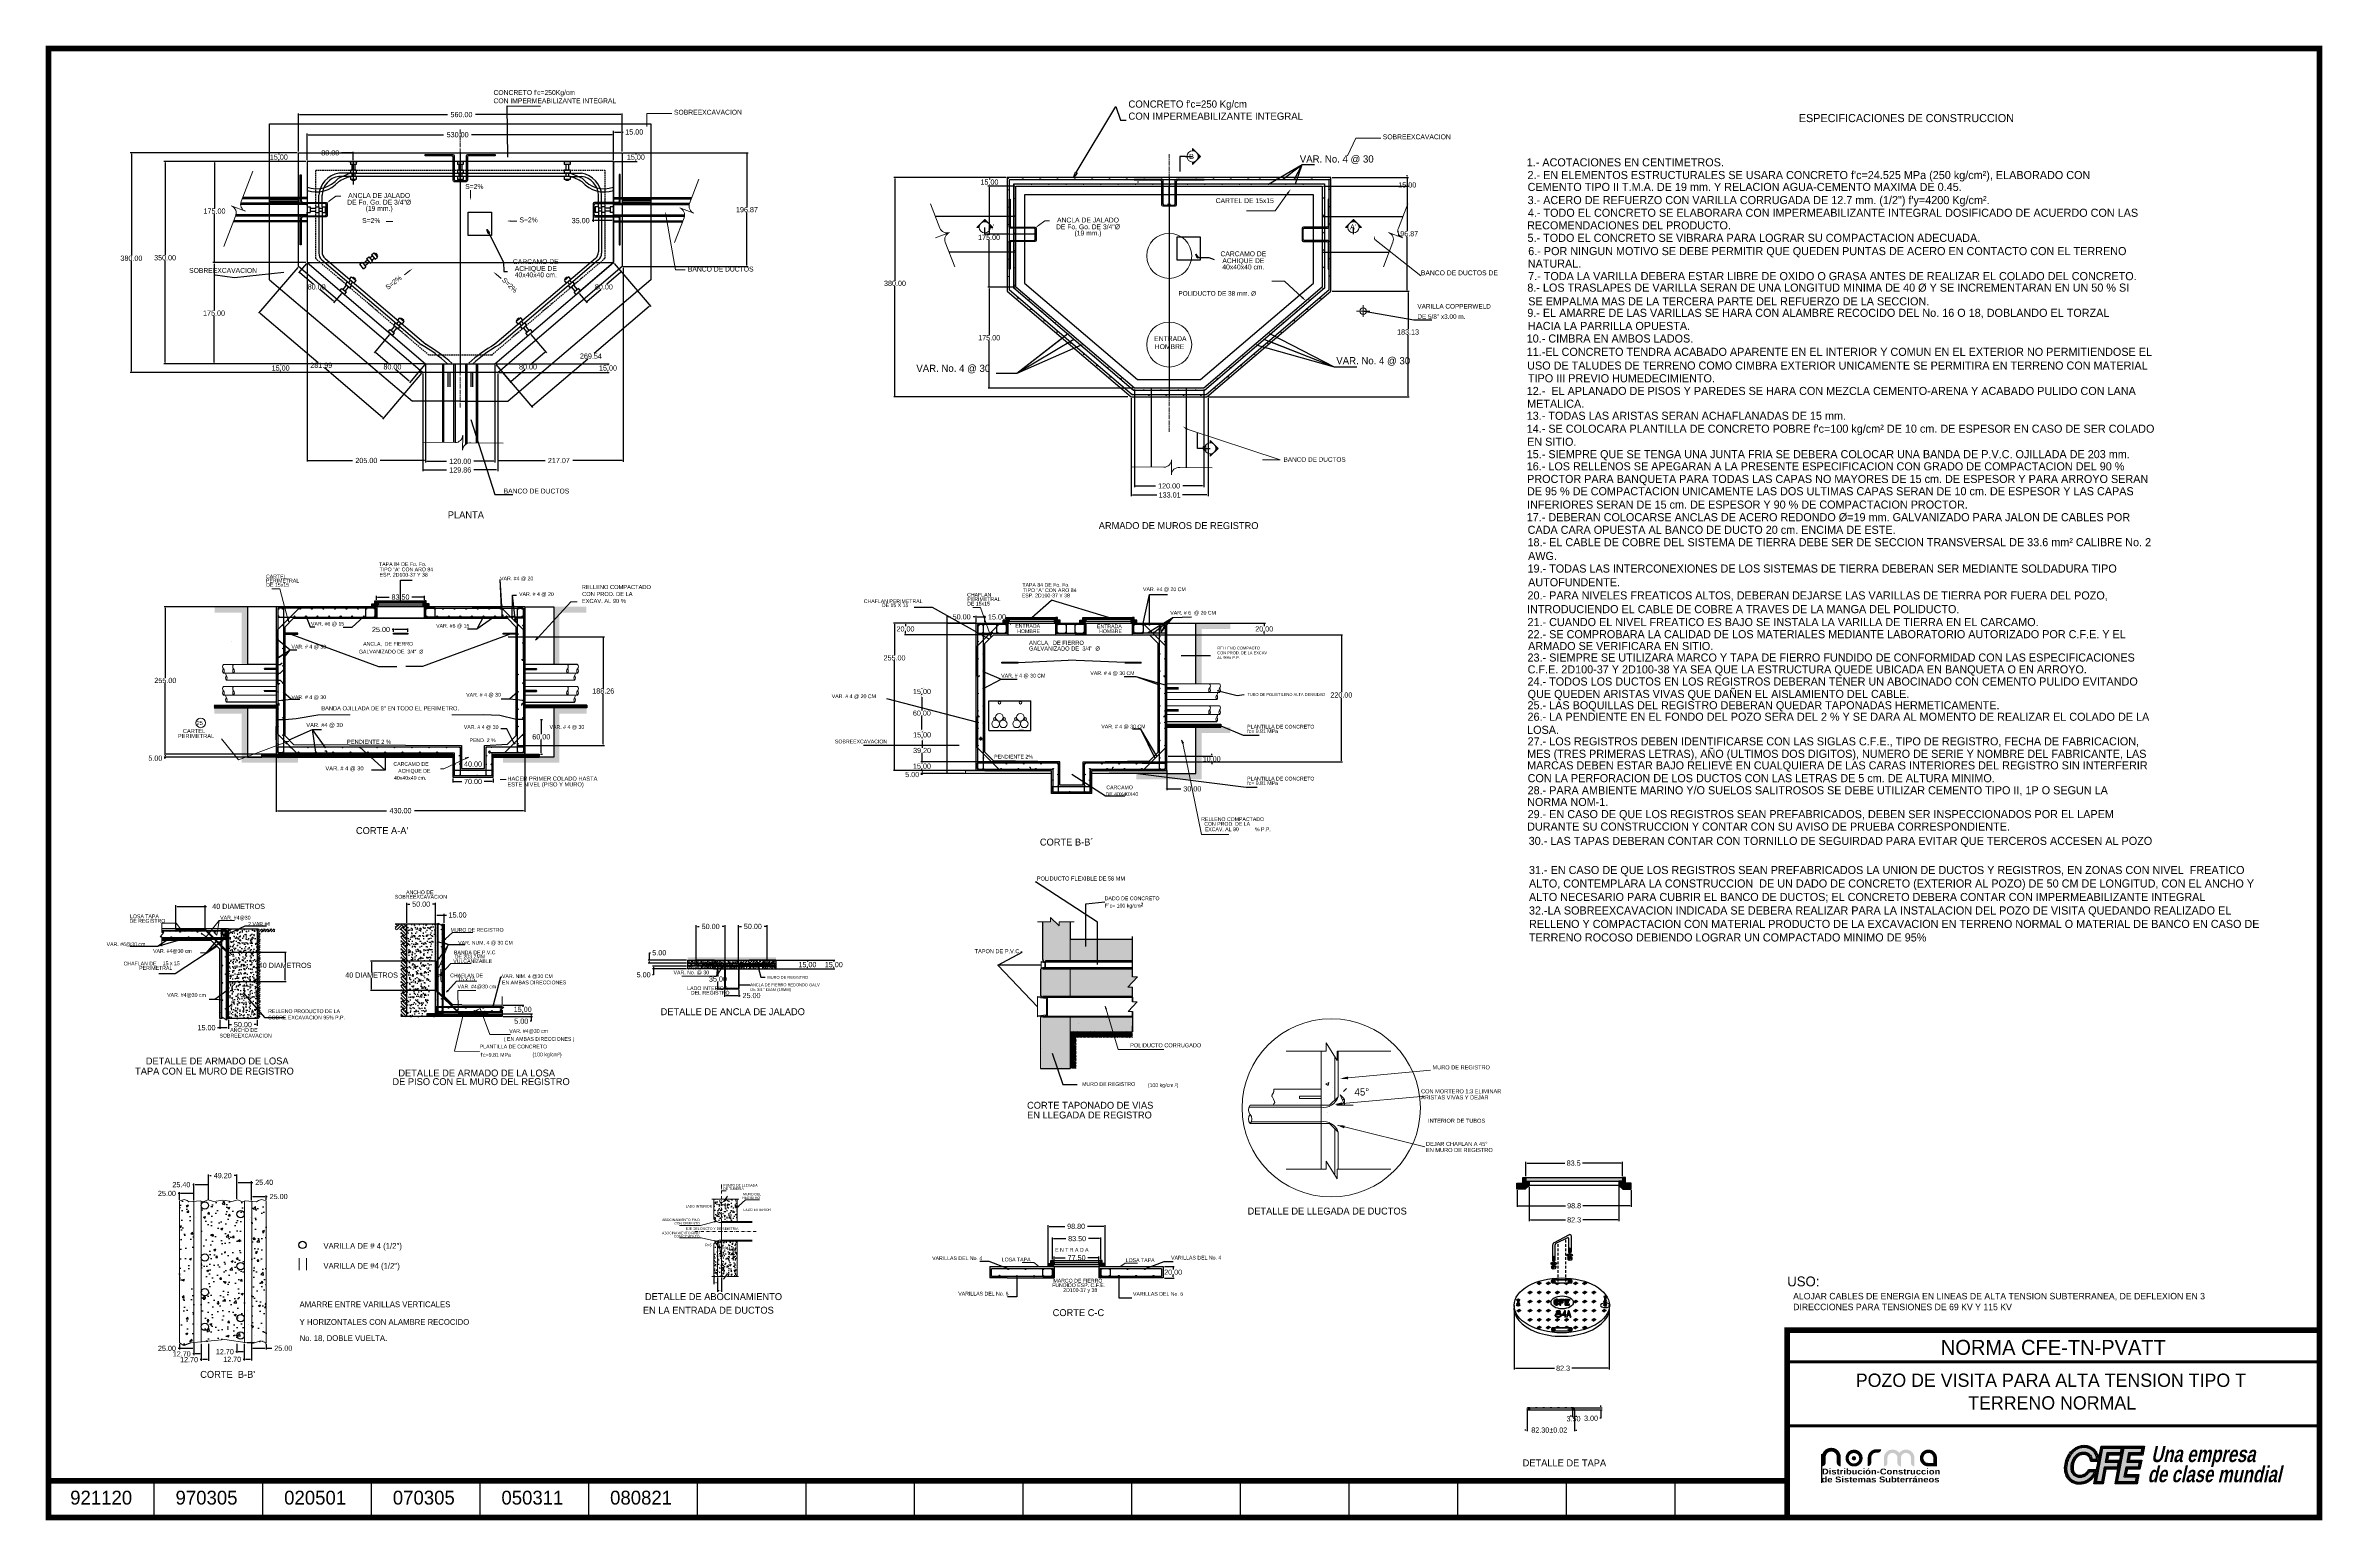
# Model space of a CAD drawing. Header units: centimetres. Extents: x 899 to 420531, y -5023 to 1299.
# Drawn here: x 15122 to 19061, y -2916 to -363 of the extents above; entities that cross this region are included whole.
import ezdxf
from ezdxf.enums import TextEntityAlignment as Align

# ---------------------------------------------------------------- set-up
doc = ezdxf.new("R2010")
doc.units = ezdxf.units.CM
doc.header["$LTSCALE"] = 10
doc.header["$MEASUREMENT"] = 0
for name, pattern in [('CENTER2', [1.125, 0.75, -0.125, 0.125, -0.125]), ('DASHDOT', [1, 0.5, -0.25, 0, -0.25]), ('DASHED', [0.75, 0.5, -0.25]), ('HIDDEN', [0.375, 0.25, -0.125])]:
    doc.linetypes.add(name, pattern=pattern)
doc.layers.get('0').update_dxf_attribs({"linetype": 'CONTINUOUS'})
doc.layers.get('DEFPOINTS').update_dxf_attribs({"color": 2, "linetype": 'CONTINUOUS'})
for name, color, linetype in [('acero', 7, 'CONTINUOUS'), ('CABLES Y VARILLAS', 7, 'CONTINUOUS'), ('CONCRETO', 7, 'CONTINUOUS'), ('COTAS', 250, 'CONTINUOUS'), ('Dimensiones', 7, 'CONTINUOUS'), ('Ductos', 30, 'CONTINUOUS'), ('EJES', 7, 'DASHDOT'), ('HATCH', 7, 'CONTINUOUS'), ('HERRAJE', 13, 'CONTINUOUS'), ('IND', 7, 'CONTINUOUS'), ('LAYER_1', 160, 'CONTINUOUS'), ('MARCO', 7, 'CONTINUOUS'), ('MUROS', 3, 'CONTINUOUS'), ('PUNTEADA', 7, 'DASHED'), ('REGISTRO', 1, 'CONTINUOUS'), ('TAPA', 120, 'CONTINUOUS'), ('TEXTOS', 7, 'CONTINUOUS'), ('TIERRA', 32, 'CONTINUOUS'), ('TUBO', 4, 'CONTINUOUS'), ('VARILLAS', 30, 'CONTINUOUS')]:
    doc.layers.add(name, color=color, linetype=linetype)
doc.layers.add('LOGO', color=7, linetype='CONTINUOUS', true_color=0x00a160)
doc.styles.get("Standard").update_dxf_attribs({"font": ''})
doc.styles.add('Zurich', font='')
doc.styles.get('Standard').set_extended_font_data('Zurich Ex BT')
doc.styles.get('Zurich').set_extended_font_data('Zurich Ex BT')
doc.dimstyles.get("Standard").update_dxf_attribs({"dimtxt": 9, "dimasz": 2, "dimexe": 2, "dimexo": 2, "dimgap": 0.09, "dimtad": 0, "dimtih": 1, "dimtoh": 1, "dimzin": 0, "dimdsep": 46, "dimtxsty": 'Standard', "dimcen": 0.09, "dimadec": 0, "dimazin": 0, "dimtfac": 1, "dimtofl": 0, "dimtmove": 0, "dimatfit": 3, "dimfxl": 0, "dimtolj": 1, "dimtzin": 0, "dimarcsym": 0})
pattern_1 = [(45, (15183.23, 874.563), (-1.3258252, 1.3258252), [])]
pattern_2 = [(45, (15009.2452, -1477.0435), (-0.8838835, 0.8838835), []), (45, (15009.2452, -1476.4185), (-0.8838835, 0.8838835), [])]
pattern_3 = [(45, (16101.2579, -1505.4184), (-0.8838835, 0.8838835), []), (45, (16101.2579, -1504.7934), (-0.8838835, 0.8838835), [])]
pattern_4 = [(45, (16233.9579, -1505.4184), (-0.8838835, 0.8838835), []), (45, (16233.9579, -1504.7934), (-0.8838835, 0.8838835), [])]
pattern_5 = [(45, (16178.8873, -2618.6568), (-0.8838835, 0.8838835), []), (45, (16178.8873, -2618.0318), (-0.8838835, 0.8838835), [])]
pattern_6 = [(45, (16313.002, -2627.0194), (-1.767767, 1.767767), []), (45, (16313.002, -2625.7694), (-1.767767, 1.767767), [])]
pattern_7 = [(45, (14603.662, -2468.6537), (-2.65165, 2.65165), []), (45, (14604.5458, -2468.6537), (-2.65165, 2.65165), []), (45, (14605.4297, -2468.6537), (-2.65165, 2.65165), []), (45, (14606.3136, -2468.6537), (-2.65165, 2.65165), [])]
pattern_8 = [(45, (14603.662, -2468.6537), (-1.3258252, 1.3258252), []), (45, (14604.5458, -2468.6537), (-1.3258252, 1.3258252), [])]
pattern_9 = [(45, (14623.8513, -2735.7319), (-1.3258252, 1.3258252), []), (45, (14624.7352, -2735.7319), (-1.3258252, 1.3258252), [])]

# ---------------------------------------------------------------- blocks, each defined once
blk = doc.blocks.new('_ClosedBlank')
at = {"color": 0, "linetype": 'ByBlock', "lineweight": -2}
for p, q in [((-1, 0.17), (0, 0)), ((-1, 0.17), (-1, -0.17)), ((0, 0), (-1, -0.17))]:
    blk.add_line(p, q, dxfattribs=at)
blk = doc.blocks.new('*D4')
at = {"layer": 'DEFPOINTS', "color": 0}
for p in [(16104.3, -517.8), (15574.3, -564.1), (16104.3, -564.1)]:
    blk.add_point(p, dxfattribs=at)
at = {"layer": 'Dimensiones', "color": 0, "lineweight": -2}
for p, q in [((15574.3, -562.1), (15574.3, -515.8)), ((15576.3, -517.8), (15810.5, -517.8)), ((16102.3, -517.8), (15858.8, -517.8)), ((16104.3, -562.1), (16104.3, -515.8))]:
    blk.add_line(p, q, dxfattribs=at)
at = {"layer": 'Dimensiones', "color": 0}
for points in [[(15576.3, -517.5), (15576.3, -518.2), (15574.3, -517.8)], [(16102.3, -517.5), (16102.3, -518.2), (16104.3, -517.8)]]:
    blk.add_solid(points, dxfattribs=at)
at = {"layer": 'Dimensiones', "color": 0, "insert": (15834.7, -517.8), "char_height": 9, "attachment_point": 5}
blk.add_mtext('\\A1;530.00', dxfattribs=at)
blk = doc.blocks.new('*D5')
at = {"layer": 'DEFPOINTS', "color": 0}
for p in [(15559.3, -549.1), (15525.4, -564.1), (15574.3, -564.1)]:
    blk.add_point(p, dxfattribs=at)
at = {"layer": 'Dimensiones', "color": 0, "lineweight": -2}
for p, q in [((15557.3, -549.1), (15523.4, -549.1)), ((15525.4, -551.1), (15525.4, -551.9)), ((15572.3, -564.1), (15523.4, -564.1)), ((15525.4, -562.1), (15525.4, -561.3))]:
    blk.add_line(p, q, dxfattribs=at)
at = {"layer": 'Dimensiones', "color": 0}
for points in [[(15525.1, -551.1), (15525.7, -551.1), (15525.4, -549.1)], [(15525.1, -562.1), (15525.7, -562.1), (15525.4, -564.1)]]:
    blk.add_solid(points, dxfattribs=at)
at = {"layer": 'Dimensiones', "color": 0, "insert": (15525.4, -556.6), "char_height": 9, "attachment_point": 5}
blk.add_mtext('\\A1;15.00', dxfattribs=at)
blk = doc.blocks.new('*D6')
at = {"layer": 'DEFPOINTS', "color": 0}
for p in [(16119.3, -549.1), (16104.3, -564.1), (16143.1, -564.1)]:
    blk.add_point(p, dxfattribs=at)
at = {"layer": 'Dimensiones', "color": 0, "lineweight": -2}
for p, q in [((16121.3, -549.1), (16145.1, -549.1)), ((16143.1, -551.1), (16143.1, -551.9)), ((16106.3, -564.1), (16145.1, -564.1)), ((16143.1, -562.1), (16143.1, -561.3))]:
    blk.add_line(p, q, dxfattribs=at)
at = {"layer": 'Dimensiones', "color": 0}
for points in [[(16142.7, -551.1), (16143.4, -551.1), (16143.1, -549.1)], [(16142.7, -562.1), (16143.4, -562.1), (16143.1, -564.1)]]:
    blk.add_solid(points, dxfattribs=at)
at = {"layer": 'Dimensiones', "color": 0, "insert": (16143.1, -556.6), "char_height": 9, "attachment_point": 5}
blk.add_mtext('\\A1;15.00', dxfattribs=at)
blk = doc.blocks.new('*D7')
at = {"layer": 'DEFPOINTS', "color": 0}
for p in [(15574.3, -739.1), (15413.3, -914.1), (15779.3, -914.1)]:
    blk.add_point(p, dxfattribs=at)
at = {"layer": 'Dimensiones', "color": 0, "lineweight": -2}
for p, q in [((15572.3, -739.1), (15411.3, -739.1)), ((15413.3, -741.1), (15413.3, -821.9)), ((15413.3, -912.1), (15413.3, -831.3)), ((15777.3, -914.1), (15411.3, -914.1))]:
    blk.add_line(p, q, dxfattribs=at)
at = {"layer": 'Dimensiones', "color": 0}
for points in [[(15413, -741.1), (15413.6, -741.1), (15413.3, -739.1)], [(15413, -912.1), (15413.6, -912.1), (15413.3, -914.1)]]:
    blk.add_solid(points, dxfattribs=at)
at = {"layer": 'Dimensiones', "color": 0, "insert": (15413.3, -826.6), "char_height": 9, "attachment_point": 5}
blk.add_mtext('\\A1;175.00', dxfattribs=at)
blk = doc.blocks.new('*D8')
at = {"layer": 'DEFPOINTS', "color": 0}
for p in [(15574.3, -739.1), (15779.3, -914.1), (15779.3, -1081.6)]:
    blk.add_point(p, dxfattribs=at)
at = {"layer": 'Dimensiones', "color": 0, "lineweight": -2}
for p, q in [((15574.3, -741.1), (15574.3, -1083.6)), ((15779.3, -916.1), (15779.3, -1083.6)), ((15576.3, -1081.6), (15652.6, -1081.6)), ((15777.3, -1081.6), (15700.9, -1081.6))]:
    blk.add_line(p, q, dxfattribs=at)
at = {"layer": 'Dimensiones', "color": 0}
for points in [[(15576.3, -1081.3), (15576.3, -1081.9), (15574.3, -1081.6)], [(15777.3, -1081.3), (15777.3, -1081.9), (15779.3, -1081.6)]]:
    blk.add_solid(points, dxfattribs=at)
at = {"layer": 'Dimensiones', "color": 0, "insert": (15676.8, -1081.6), "char_height": 9, "attachment_point": 5}
blk.add_mtext('\\A1;205.00', dxfattribs=at)
blk = doc.blocks.new('*D9')
at = {"layer": 'DEFPOINTS', "color": 0}
for p in [(15779.3, -914.1), (15899.3, -914.1), (15899.3, -1083)]:
    blk.add_point(p, dxfattribs=at)
at = {"layer": 'Dimensiones', "color": 0, "lineweight": -2}
for p, q in [((15779.3, -916.1), (15779.3, -1085)), ((15899.3, -916.1), (15899.3, -1085)), ((15781.3, -1083), (15815.7, -1083)), ((15897.3, -1083), (15862.9, -1083))]:
    blk.add_line(p, q, dxfattribs=at)
at = {"layer": 'Dimensiones', "color": 0}
for points in [[(15781.3, -1082.6), (15781.3, -1083.3), (15779.3, -1083)], [(15897.3, -1082.6), (15897.3, -1083.3), (15899.3, -1083)]]:
    blk.add_solid(points, dxfattribs=at)
at = {"layer": 'Dimensiones', "color": 0, "insert": (15839.3, -1083), "char_height": 9, "attachment_point": 5}
blk.add_mtext('\\A1;120.00', dxfattribs=at)
blk = doc.blocks.new('*D10')
at = {"layer": 'DEFPOINTS', "color": 0}
for p in [(15559.3, -549.1), (15270.4, -929.1), (15774.4, -929.1)]:
    blk.add_point(p, dxfattribs=at)
at = {"layer": 'Dimensiones', "color": 0, "lineweight": -2}
for p, q in [((15557.3, -549.1), (15268.4, -549.1)), ((15270.4, -551.1), (15270.4, -727)), ((15270.4, -927.1), (15270.4, -736.3)), ((15772.4, -929.1), (15268.4, -929.1))]:
    blk.add_line(p, q, dxfattribs=at)
at = {"layer": 'Dimensiones', "color": 0}
for points in [[(15270, -551.1), (15270.7, -551.1), (15270.4, -549.1)], [(15270, -927.1), (15270.7, -927.1), (15270.4, -929.1)]]:
    blk.add_solid(points, dxfattribs=at)
at = {"layer": 'Dimensiones', "color": 0, "insert": (15270.4, -731.6), "char_height": 9, "attachment_point": 5}
blk.add_mtext('\\A1;380.00', dxfattribs=at)
blk = doc.blocks.new('*D11')
at = {"layer": 'DEFPOINTS', "color": 0}
for p in [(15559.3, -564.1), (15328.6, -914.1), (15779.3, -914.1)]:
    blk.add_point(p, dxfattribs=at)
at = {"layer": 'Dimensiones', "color": 0, "lineweight": -2}
for p, q in [((15557.3, -564.1), (15326.6, -564.1)), ((15328.6, -566.1), (15328.6, -726.1)), ((15328.6, -912.1), (15328.6, -735.4)), ((15777.3, -914.1), (15326.6, -914.1))]:
    blk.add_line(p, q, dxfattribs=at)
at = {"layer": 'Dimensiones', "color": 0}
for points in [[(15328.2, -566.1), (15328.9, -566.1), (15328.6, -564.1)], [(15328.2, -912.1), (15328.9, -912.1), (15328.6, -914.1)]]:
    blk.add_solid(points, dxfattribs=at)
at = {"layer": 'Dimensiones', "color": 0, "insert": (15328.6, -730.8), "char_height": 9, "attachment_point": 5}
blk.add_mtext('\\A1;350.00', dxfattribs=at)
blk = doc.blocks.new('*D12')
at = {"layer": 'DEFPOINTS', "color": 0}
for p in [(16119.3, -483), (15559.3, -549.1), (16119.3, -549.1)]:
    blk.add_point(p, dxfattribs=at)
at = {"layer": 'Dimensiones', "color": 0, "lineweight": -2}
for p, q in [((15559.3, -547.1), (15559.3, -481)), ((15561.3, -483), (15817.3, -483)), ((16117.3, -483), (15865.6, -483)), ((16119.3, -547.1), (16119.3, -481))]:
    blk.add_line(p, q, dxfattribs=at)
at = {"layer": 'Dimensiones', "color": 0}
for points in [[(15561.3, -482.7), (15561.3, -483.4), (15559.3, -483)], [(16117.3, -482.7), (16117.3, -483.4), (16119.3, -483)]]:
    blk.add_solid(points, dxfattribs=at)
at = {"layer": 'Dimensiones', "color": 0, "insert": (15841.4, -483), "char_height": 9, "attachment_point": 5}
blk.add_mtext('\\A1;560.00', dxfattribs=at)
blk = doc.blocks.new('*D13')
at = {"layer": 'DEFPOINTS', "color": 0}
for p in [(15718.4, -862.2), (15691.6, -893.6), (15779.3, -914.1)]:
    blk.add_point(p, dxfattribs=at)
at = {"layer": 'Dimensiones', "color": 0, "lineweight": -2}
for p, q in [((15717.1, -863.7), (15690.3, -895.1)), ((15693.1, -894.9), (15716.6, -914.9)), ((15750.9, -944.2), (15727.5, -924.2)), ((15778, -915.6), (15751.2, -947))]:
    blk.add_line(p, q, dxfattribs=at)
at = {"layer": 'Dimensiones', "color": 0}
for points in [[(15693.4, -894.6), (15692.9, -895.1), (15691.6, -893.6)], [(15751.2, -944), (15750.7, -944.5), (15752.5, -945.5)]]:
    blk.add_solid(points, dxfattribs=at)
at = {"layer": 'Dimensiones', "color": 0, "insert": (15722, -919.6), "char_height": 9, "attachment_point": 5}
blk.add_mtext('\\A1;80.00', dxfattribs=at)
blk = doc.blocks.new('*D14')
at = {"layer": 'DEFPOINTS', "color": 0}
for p in [(16069.3, -656), (16069.3, -666.5), (16104.3, -660)]:
    blk.add_point(p, dxfattribs=at)
at = {"layer": 'TEXTOS', "color": 0, "lineweight": -2}
for p, q in [((16069.3, -666.5), (16067.3, -666.5)), ((16069.3, -658), (16069.3, -668.5)), ((16102.3, -666.5), (16071.3, -666.5)), ((16104.3, -662), (16104.3, -668.5))]:
    blk.add_line(p, q, dxfattribs=at)
at = {"layer": 'TEXTOS', "color": 0}
for points in [[(16071.3, -666.2), (16071.3, -666.9), (16069.3, -666.5)], [(16102.3, -666.2), (16102.3, -666.9), (16104.3, -666.5)]]:
    blk.add_solid(points, dxfattribs=at)
at = {"layer": 'TEXTOS', "color": 0, "insert": (16047.6, -666.5), "char_height": 9, "attachment_point": 5}
blk.add_mtext('\\A1;35.00', dxfattribs=at)
blk = doc.blocks.new('*D15')
at = {"layer": 'DEFPOINTS', "color": 0}
for p in [(15654.3, -549.2), (15574.3, -564.1), (15654.3, -564.1)]:
    blk.add_point(p, dxfattribs=at)
at = {"layer": 'Dimensiones', "color": 0, "lineweight": -2}
for p, q in [((15574.3, -562.1), (15574.3, -547.2)), ((15576.3, -549.2), (15594.6, -549.2)), ((15652.3, -549.2), (15634, -549.2)), ((15654.3, -562.1), (15654.3, -547.2))]:
    blk.add_line(p, q, dxfattribs=at)
at = {"layer": 'Dimensiones', "color": 0}
for points in [[(15576.3, -548.9), (15576.3, -549.5), (15574.3, -549.2)], [(15652.3, -548.9), (15652.3, -549.5), (15654.3, -549.2)]]:
    blk.add_solid(points, dxfattribs=at)
at = {"layer": 'Dimensiones', "color": 0, "insert": (15614.3, -549.2), "char_height": 9, "attachment_point": 5}
blk.add_mtext('\\A1;80.00', dxfattribs=at)
blk = doc.blocks.new('*D16')
at = {"layer": 'DEFPOINTS', "color": 0}
for p in [(15574.3, -564.1), (15414.1, -739.1), (15574.3, -739.1)]:
    blk.add_point(p, dxfattribs=at)
at = {"layer": 'Dimensiones', "color": 0, "lineweight": -2}
for p, q in [((15572.3, -564.1), (15412.1, -564.1)), ((15414.1, -566.1), (15414.1, -645.3)), ((15414.1, -737.1), (15414.1, -654.7)), ((15572.3, -739.1), (15412.1, -739.1))]:
    blk.add_line(p, q, dxfattribs=at)
at = {"layer": 'Dimensiones', "color": 0}
for points in [[(15413.8, -566.1), (15414.5, -566.1), (15414.1, -564.1)], [(15413.8, -737.1), (15414.5, -737.1), (15414.1, -739.1)]]:
    blk.add_solid(points, dxfattribs=at)
at = {"layer": 'Dimensiones', "color": 0, "insert": (15414.1, -650), "char_height": 9, "attachment_point": 5}
blk.add_mtext('\\A1;175.00', dxfattribs=at)
blk = doc.blocks.new('*D17')
at = {"layer": 'DEFPOINTS', "color": 0}
for p in [(16104.3, -549.1), (16119.3, -513.1), (16119.3, -549.1)]:
    blk.add_point(p, dxfattribs=at)
at = {"layer": 'Dimensiones', "color": 0, "lineweight": -2}
for p, q in [((16104.3, -547.1), (16104.3, -511.1)), ((16119.3, -547.1), (16119.3, -511.1)), ((16106.3, -513.1), (16117.3, -513.1)), ((16119.3, -513.1), (16121.3, -513.1))]:
    blk.add_line(p, q, dxfattribs=at)
at = {"layer": 'Dimensiones', "color": 0}
for points in [[(16106.3, -512.8), (16106.3, -513.4), (16104.3, -513.1)], [(16117.3, -512.8), (16117.3, -513.4), (16119.3, -513.1)]]:
    blk.add_solid(points, dxfattribs=at)
at = {"layer": 'Dimensiones', "color": 0, "insert": (16140.3, -513.1), "char_height": 9, "attachment_point": 5}
blk.add_mtext('\\A1;15.00', dxfattribs=at)
blk = doc.blocks.new('*D18')
at = {"layer": 'DEFPOINTS', "color": 0}
for p in [(15774.4, -929.1), (15904.2, -929.1), (15904.2, -1098)]:
    blk.add_point(p, dxfattribs=at)
at = {"layer": 'Dimensiones', "color": 0, "lineweight": -2}
for p, q in [((15774.4, -931.1), (15774.4, -1100)), ((15904.2, -931.1), (15904.2, -1100)), ((15776.4, -1098), (15815.7, -1098)), ((15902.2, -1098), (15862.8, -1098))]:
    blk.add_line(p, q, dxfattribs=at)
at = {"layer": 'Dimensiones', "color": 0}
for points in [[(15776.4, -1097.7), (15776.4, -1098.4), (15774.4, -1098)], [(15902.2, -1097.7), (15902.2, -1098.4), (15904.2, -1098)]]:
    blk.add_solid(points, dxfattribs=at)
at = {"layer": 'Dimensiones', "color": 0, "insert": (15839.3, -1098), "char_height": 9, "attachment_point": 5}
blk.add_mtext('\\A1;129.86', dxfattribs=at)
blk = doc.blocks.new('*D19')
at = {"layer": 'DEFPOINTS', "color": 0}
for p in [(15574.3, -739.1), (15621.2, -807.2), (15635, -791.2)]:
    blk.add_point(p, dxfattribs=at)
at = {"layer": 'Dimensiones', "color": 0, "lineweight": -2}
for p, q in [((15573, -740.6), (15559.2, -756.7)), ((15562, -756.5), (15585.4, -776.5)), ((15619.7, -805.9), (15596.3, -785.9)), ((15633.7, -792.7), (15619.9, -808.8))]:
    blk.add_line(p, q, dxfattribs=at)
at = {"layer": 'Dimensiones', "color": 0}
for points in [[(15562.3, -756.2), (15561.8, -756.7), (15560.5, -755.2)], [(15619.9, -805.7), (15619.5, -806.2), (15621.2, -807.2)]]:
    blk.add_solid(points, dxfattribs=at)
at = {"layer": 'Dimensiones', "color": 0, "insert": (15590.9, -781.2), "char_height": 9, "attachment_point": 5}
blk.add_mtext('\\A1;80.00', dxfattribs=at)
blk = doc.blocks.new('*D20')
at = {"layer": 'DEFPOINTS', "color": 0}
for p in [(15960.1, -862.2), (15987, -893.6), (15899.3, -914.1)]:
    blk.add_point(p, dxfattribs=at)
at = {"layer": 'Dimensiones', "color": 0, "lineweight": -2}
for p, q in [((15961.4, -863.7), (15988.3, -895.1)), ((15985.4, -894.9), (15962, -914.9)), ((15900.6, -915.6), (15927.4, -947)), ((15927.6, -944.2), (15951.1, -924.2))]:
    blk.add_line(p, q, dxfattribs=at)
at = {"layer": 'Dimensiones', "color": 0}
for points in [[(15985.2, -894.6), (15985.6, -895.1), (15987, -893.6)], [(15927.4, -944), (15927.8, -944.5), (15926.1, -945.5)]]:
    blk.add_solid(points, dxfattribs=at)
at = {"layer": 'Dimensiones', "color": 0, "insert": (15956.5, -919.6), "char_height": 9, "attachment_point": 5}
blk.add_mtext('\\A1;80.00', dxfattribs=at)
blk = doc.blocks.new('*D21')
at = {"layer": 'DEFPOINTS', "color": 0}
for p in [(16104.3, -739.1), (16043.6, -791.2), (16057.3, -807.2)]:
    blk.add_point(p, dxfattribs=at)
at = {"layer": 'Dimensiones', "color": 0, "lineweight": -2}
for p, q in [((16105.6, -740.6), (16119.4, -756.7)), ((16058.8, -805.9), (16082.3, -785.9)), ((16116.5, -756.5), (16093.1, -776.5)), ((16044.9, -792.7), (16058.6, -808.8))]:
    blk.add_line(p, q, dxfattribs=at)
at = {"layer": 'Dimensiones', "color": 0}
for points in [[(16116.3, -756.2), (16116.8, -756.7), (16118.1, -755.2)], [(16058.6, -805.7), (16059.1, -806.2), (16057.3, -807.2)]]:
    blk.add_solid(points, dxfattribs=at)
at = {"layer": 'Dimensiones', "color": 0, "insert": (16087.7, -781.2), "char_height": 9, "attachment_point": 5}
blk.add_mtext('\\A1;80.00', dxfattribs=at)
blk = doc.blocks.new('*D22')
at = {"layer": 'DEFPOINTS', "color": 0}
for p in [(16119.3, -549.1), (16119.3, -746), (16335.3, -746)]:
    blk.add_point(p, dxfattribs=at)
at = {"layer": 'Dimensiones', "color": 0, "lineweight": -2}
for p, q in [((16121.3, -549.1), (16337.3, -549.1)), ((16335.3, -551.1), (16335.3, -642.9)), ((16335.3, -744), (16335.3, -652.2)), ((16121.3, -746), (16337.3, -746))]:
    blk.add_line(p, q, dxfattribs=at)
at = {"layer": 'Dimensiones', "color": 0}
for points in [[(16335, -551.1), (16335.6, -551.1), (16335.3, -549.1)], [(16335, -744), (16335.6, -744), (16335.3, -746)]]:
    blk.add_solid(points, dxfattribs=at)
at = {"layer": 'Dimensiones', "color": 0, "insert": (16335.3, -647.5), "char_height": 9, "attachment_point": 5}
blk.add_mtext('\\A1;196.87', dxfattribs=at)
blk = doc.blocks.new('*D23')
at = {"layer": 'DEFPOINTS', "color": 0}
for p in [(15559.3, -746), (15773.8, -929.1), (15706.1, -1008.4)]:
    blk.add_point(p, dxfattribs=at)
at = {"layer": 'Dimensiones', "color": 0, "lineweight": -2}
for p, q in [((15558, -747.5), (15490.3, -826.8)), ((15493.1, -826.6), (15593.4, -912.2)), ((15704.5, -1007.1), (15604.3, -921.5)), ((15772.5, -930.6), (15704.8, -1009.9))]:
    blk.add_line(p, q, dxfattribs=at)
at = {"layer": 'Dimensiones', "color": 0}
for points in [[(15493.3, -826.4), (15492.9, -826.9), (15491.6, -825.3)], [(15704.8, -1006.8), (15704.3, -1007.3), (15706.1, -1008.4)]]:
    blk.add_solid(points, dxfattribs=at)
at = {"layer": 'Dimensiones', "color": 0, "insert": (15598.8, -916.9), "char_height": 9, "attachment_point": 5}
blk.add_mtext('\\A1;281.99', dxfattribs=at)
blk = doc.blocks.new('*D24')
at = {"layer": 'DEFPOINTS', "color": 0}
for p in [(16104.3, -739.1), (15899.3, -914.1), (15962.8, -988.5)]:
    blk.add_point(p, dxfattribs=at)
at = {"layer": 'Dimensiones', "color": 0, "lineweight": -2}
for p, q in [((16105.6, -740.6), (16169.1, -815)), ((16166.3, -814.8), (16070.8, -896.3)), ((15964.3, -987.2), (16059.8, -905.7)), ((15900.6, -915.6), (15964.1, -990))]:
    blk.add_line(p, q, dxfattribs=at)
at = {"layer": 'Dimensiones', "color": 0}
for points in [[(16166, -814.5), (16166.5, -815), (16167.8, -813.5)], [(15964.1, -986.9), (15964.5, -987.4), (15962.8, -988.5)]]:
    blk.add_solid(points, dxfattribs=at)
at = {"layer": 'Dimensiones', "color": 0, "insert": (16065.3, -901), "char_height": 9, "attachment_point": 5}
blk.add_mtext('\\A1;269.54', dxfattribs=at)
blk = doc.blocks.new('*D25')
at = {"layer": 'DEFPOINTS', "color": 0}
for p in [(15528.5, -929.1), (15773.8, -929.1), (15779.3, -914.1)]:
    blk.add_point(p, dxfattribs=at)
at = {"layer": 'Dimensiones', "color": 0, "lineweight": -2}
for p, q in [((15777.3, -914.1), (15526.5, -914.1)), ((15771.8, -929.1), (15526.5, -929.1)), ((15528.5, -916.1), (15528.5, -916.9)), ((15528.5, -927.1), (15528.5, -926.3))]:
    blk.add_line(p, q, dxfattribs=at)
at = {"layer": 'Dimensiones', "color": 0}
for points in [[(15528.2, -916.1), (15528.9, -916.1), (15528.5, -914.1)], [(15528.2, -927.1), (15528.9, -927.1), (15528.5, -929.1)]]:
    blk.add_solid(points, dxfattribs=at)
at = {"layer": 'Dimensiones', "color": 0, "insert": (15528.5, -921.6), "char_height": 9, "attachment_point": 5}
blk.add_mtext('\\A1;15.00', dxfattribs=at)
blk = doc.blocks.new('*D26')
at = {"layer": 'DEFPOINTS', "color": 0}
for p in [(15899.3, -914.1), (15904.8, -929.1), (16094.9, -929.1)]:
    blk.add_point(p, dxfattribs=at)
at = {"layer": 'Dimensiones', "color": 0, "lineweight": -2}
for p, q in [((15901.3, -914.1), (16096.9, -914.1)), ((15906.8, -929.1), (16096.9, -929.1)), ((16094.9, -916.1), (16094.9, -916.9)), ((16094.9, -927.1), (16094.9, -926.3))]:
    blk.add_line(p, q, dxfattribs=at)
at = {"layer": 'Dimensiones', "color": 0}
for points in [[(16094.5, -916.1), (16095.2, -916.1), (16094.9, -914.1)], [(16094.5, -927.1), (16095.2, -927.1), (16094.9, -929.1)]]:
    blk.add_solid(points, dxfattribs=at)
at = {"layer": 'Dimensiones', "color": 0, "insert": (16094.9, -921.6), "char_height": 9, "attachment_point": 5}
blk.add_mtext('\\A1;15.00', dxfattribs=at)
blk = doc.blocks.new('*D27')
at = {"layer": 'DEFPOINTS', "color": 0}
for p in [(16121.3, -746), (15904.2, -931.1), (15904.2, -1081.7)]:
    blk.add_point(p, dxfattribs=at)
at = {"layer": 'Dimensiones', "color": 0, "lineweight": -2}
for p, q in [((16121.3, -748), (16121.3, -1083.7)), ((15904.2, -933.1), (15904.2, -1083.7)), ((15906.2, -1081.7), (15986, -1081.7)), ((16119.3, -1081.7), (16033.9, -1081.7))]:
    blk.add_line(p, q, dxfattribs=at)
at = {"layer": 'Dimensiones', "color": 0}
for points in [[(15906.2, -1081.3), (15906.2, -1082), (15904.2, -1081.7)], [(16119.3, -1081.3), (16119.3, -1082), (16121.3, -1081.7)]]:
    blk.add_solid(points, dxfattribs=at)
at = {"layer": 'Dimensiones', "color": 0, "insert": (16009.9, -1081.7), "char_height": 9, "attachment_point": 5}
blk.add_mtext('\\A1;217.07', dxfattribs=at)
blk = doc.blocks.new('*D33')
at = {"layer": 'DEFPOINTS', "color": 0}
for p in [(16754.9, -606.7), (16785.7, -591.7), (16800.7, -606.7)]:
    blk.add_point(p, dxfattribs=at)
at = {"layer": 'Dimensiones', "color": 0, "lineweight": -2}
for p, q in [((16783.7, -591.7), (16752.9, -591.7)), ((16798.7, -606.7), (16752.9, -606.7)), ((16754.9, -593.7), (16754.9, -595.2)), ((16754.9, -604.7), (16754.9, -604.5))]:
    blk.add_line(p, q, dxfattribs=at)
at = {"layer": 'Dimensiones', "color": 0}
for points in [[(16754.6, -593.7), (16755.3, -593.7), (16754.9, -591.7)], [(16754.6, -604.7), (16755.3, -604.7), (16754.9, -606.7)]]:
    blk.add_solid(points, dxfattribs=at)
at = {"layer": 'Dimensiones', "color": 0, "insert": (16754.9, -599.8), "char_height": 9, "attachment_point": 5}
blk.add_mtext('\\A1;15.00', dxfattribs=at)
blk = doc.blocks.new('*D34')
at = {"layer": 'DEFPOINTS', "color": 0}
for p in [(17330.7, -606.7), (17345.7, -591.7), (17477.7, -606.7)]:
    blk.add_point(p, dxfattribs=at)
at = {"layer": 'TEXTOS', "color": 0, "lineweight": -2}
for p, q in [((17477.7, -589.7), (17477.7, -587.7)), ((17332.7, -606.7), (17479.7, -606.7)), ((17347.7, -591.7), (17479.7, -591.7)), ((17477.7, -608.7), (17477.7, -610.7))]:
    blk.add_line(p, q, dxfattribs=at)
at = {"layer": 'TEXTOS', "color": 0}
for points in [[(17477.3, -589.7), (17478, -589.7), (17477.7, -591.7)], [(17477.3, -608.7), (17478, -608.7), (17477.7, -606.7)]]:
    blk.add_solid(points, dxfattribs=at)
at = {"layer": 'TEXTOS', "color": 0, "insert": (17477.7, -604.7), "char_height": 9, "attachment_point": 5}
blk.add_mtext('\\A1;15.00', dxfattribs=at)
blk = doc.blocks.new('*D35')
at = {"layer": 'DEFPOINTS', "color": 0}
for p in [(17005.7, -956.7), (17125.7, -956.7), (17125.7, -1125.6)]:
    blk.add_point(p, dxfattribs=at)
at = {"layer": 'Dimensiones', "color": 0, "lineweight": -2}
for p, q in [((17005.7, -958.7), (17005.7, -1127.6)), ((17125.7, -958.7), (17125.7, -1127.6)), ((17007.7, -1125.6), (17042.1, -1125.6)), ((17123.7, -1125.6), (17089.2, -1125.6))]:
    blk.add_line(p, q, dxfattribs=at)
at = {"layer": 'Dimensiones', "color": 0}
for points in [[(17007.7, -1125.2), (17007.7, -1125.9), (17005.7, -1125.6)], [(17123.7, -1125.2), (17123.7, -1125.9), (17125.7, -1125.6)]]:
    blk.add_solid(points, dxfattribs=at)
at = {"layer": 'Dimensiones', "color": 0, "insert": (17065.7, -1125.6), "char_height": 9, "attachment_point": 5}
blk.add_mtext('\\A1;120.00', dxfattribs=at)
blk = doc.blocks.new('*D36')
at = {"layer": 'DEFPOINTS', "color": 0}
for p in [(16785.7, -591.7), (16591.4, -971.7), (16995.7, -971.7)]:
    blk.add_point(p, dxfattribs=at)
at = {"layer": 'Dimensiones', "color": 0, "lineweight": -2}
for p, q in [((16783.7, -591.7), (16589.4, -591.7)), ((16591.4, -593.7), (16591.4, -770.4)), ((16591.4, -969.7), (16591.4, -779.7)), ((16993.7, -971.7), (16589.4, -971.7))]:
    blk.add_line(p, q, dxfattribs=at)
at = {"layer": 'Dimensiones', "color": 0}
for points in [[(16591.1, -593.7), (16591.8, -593.7), (16591.4, -591.7)], [(16591.1, -969.7), (16591.8, -969.7), (16591.4, -971.7)]]:
    blk.add_solid(points, dxfattribs=at)
at = {"layer": 'Dimensiones', "color": 0, "insert": (16591.4, -775), "char_height": 9, "attachment_point": 5}
blk.add_mtext('\\A1;380.00', dxfattribs=at)
blk = doc.blocks.new('*D28')
at = {"layer": 'DEFPOINTS', "color": 0}
for p in [(16800.7, -606.7), (16754.2, -781.7), (16800.7, -781.7)]:
    blk.add_point(p, dxfattribs=at)
at = {"layer": 'Dimensiones', "color": 0, "lineweight": -2}
for p, q in [((16798.7, -606.7), (16752.2, -606.7)), ((16754.2, -608.7), (16754.2, -690.8)), ((16754.2, -779.7), (16754.2, -700.1)), ((16798.7, -781.7), (16752.2, -781.7))]:
    blk.add_line(p, q, dxfattribs=at)
at = {"layer": 'Dimensiones', "color": 0}
for points in [[(16753.8, -608.7), (16754.5, -608.7), (16754.2, -606.7)], [(16753.8, -779.7), (16754.5, -779.7), (16754.2, -781.7)]]:
    blk.add_solid(points, dxfattribs=at)
at = {"layer": 'Dimensiones', "color": 0, "insert": (16754.2, -695.5), "char_height": 9, "attachment_point": 5}
blk.add_mtext('\\A1;175.00', dxfattribs=at)
blk = doc.blocks.new('*D29')
at = {"layer": 'DEFPOINTS', "color": 0}
for p in [(16800.7, -781.7), (16754.4, -956.7), (17005.7, -956.7)]:
    blk.add_point(p, dxfattribs=at)
at = {"layer": 'Dimensiones', "color": 0, "lineweight": -2}
for p, q in [((16798.7, -781.7), (16752.4, -781.7)), ((16754.4, -783.7), (16754.4, -864.5)), ((16754.4, -954.7), (16754.4, -873.9)), ((17003.7, -956.7), (16752.4, -956.7))]:
    blk.add_line(p, q, dxfattribs=at)
at = {"layer": 'Dimensiones', "color": 0}
for points in [[(16754, -783.7), (16754.7, -783.7), (16754.4, -781.7)], [(16754, -954.7), (16754.7, -954.7), (16754.4, -956.7)]]:
    blk.add_solid(points, dxfattribs=at)
at = {"layer": 'Dimensiones', "color": 0, "insert": (16754.4, -869.2), "char_height": 9, "attachment_point": 5}
blk.add_mtext('\\A1;175.00', dxfattribs=at)
blk = doc.blocks.new('*D30')
at = {"layer": 'DEFPOINTS', "color": 0}
for p in [(17345.7, -591.7), (17345.7, -788.6), (17477.6, -788.6)]:
    blk.add_point(p, dxfattribs=at)
at = {"layer": 'Dimensiones', "color": 0, "lineweight": -2}
for p, q in [((17347.7, -591.7), (17479.6, -591.7)), ((17477.6, -593.7), (17477.6, -684.3)), ((17477.6, -786.6), (17477.6, -693.7)), ((17347.7, -788.6), (17479.6, -788.6))]:
    blk.add_line(p, q, dxfattribs=at)
at = {"layer": 'Dimensiones', "color": 0}
for points in [[(17477.3, -593.7), (17477.9, -593.7), (17477.6, -591.7)], [(17477.3, -786.6), (17477.9, -786.6), (17477.6, -788.6)]]:
    blk.add_solid(points, dxfattribs=at)
at = {"layer": 'Dimensiones', "color": 0, "insert": (17477.6, -689), "char_height": 9, "attachment_point": 5}
blk.add_mtext('\\A1;196.87', dxfattribs=at)
blk = doc.blocks.new('*D31')
at = {"layer": 'DEFPOINTS', "color": 0}
for p in [(17347.7, -788.6), (17131.1, -971.7), (17479.1, -971.7)]:
    blk.add_point(p, dxfattribs=at)
at = {"layer": 'Dimensiones', "color": 0, "lineweight": -2}
for p, q in [((17349.7, -788.6), (17481.1, -788.6)), ((17479.1, -790.6), (17479.1, -854.6)), ((17479.1, -969.7), (17479.1, -864)), ((17133.1, -971.7), (17481.1, -971.7))]:
    blk.add_line(p, q, dxfattribs=at)
at = {"layer": 'Dimensiones', "color": 0}
for points in [[(17478.7, -790.6), (17479.4, -790.6), (17479.1, -788.6)], [(17478.7, -969.7), (17479.4, -969.7), (17479.1, -971.7)]]:
    blk.add_solid(points, dxfattribs=at)
at = {"layer": 'Dimensiones', "color": 0, "insert": (17479.1, -859.3), "char_height": 9, "attachment_point": 5}
blk.add_mtext('\\A1;183.13', dxfattribs=at)
blk = doc.blocks.new('*D32')
at = {"layer": 'DEFPOINTS', "color": 0}
for p in [(17000.1, -971.7), (17133.1, -971.7), (17133.1, -1141.3)]:
    blk.add_point(p, dxfattribs=at)
at = {"layer": 'Dimensiones', "color": 0, "lineweight": -2}
for p, q in [((17000.1, -973.7), (17000.1, -1143.3)), ((17133.1, -973.7), (17133.1, -1143.3)), ((17002.1, -1141.3), (17044.4, -1141.3)), ((17131.1, -1141.3), (17088.9, -1141.3))]:
    blk.add_line(p, q, dxfattribs=at)
at = {"layer": 'Dimensiones', "color": 0}
for points in [[(17002.1, -1141), (17002.1, -1141.7), (17000.1, -1141.3)], [(17131.1, -1141), (17131.1, -1141.7), (17133.1, -1141.3)]]:
    blk.add_solid(points, dxfattribs=at)
at = {"layer": 'Dimensiones', "color": 0, "insert": (17066.6, -1141.3), "char_height": 9, "attachment_point": 5}
blk.add_mtext('\\A1;133.01', dxfattribs=at)
blk = doc.blocks.new('*D37')
at = {"layer": 'DEFPOINTS', "color": 0}
for p in [(15520.9, -1589.8), (15950.9, -1589.8), (15950.9, -1687.7)]:
    blk.add_point(p, dxfattribs=at)
at = {"layer": 'Dimensiones', "color": 0, "lineweight": -2}
for p, q in [((15520.9, -1591.8), (15520.9, -1689.7)), ((15950.9, -1591.8), (15950.9, -1689.7)), ((15522.9, -1687.7), (15711.5, -1687.7)), ((15948.9, -1687.7), (15760.3, -1687.7))]:
    blk.add_line(p, q, dxfattribs=at)
at = {"layer": 'Dimensiones', "color": 0}
for points in [[(15522.9, -1687.4), (15522.9, -1688.1), (15520.9, -1687.7)], [(15948.9, -1687.4), (15948.9, -1688.1), (15950.9, -1687.7)]]:
    blk.add_solid(points, dxfattribs=at)
at = {"layer": 'Dimensiones', "color": 0, "insert": (15735.9, -1687.7), "char_height": 9, "attachment_point": 5}
blk.add_mtext('\\A1;430.00', dxfattribs=at)
blk = doc.blocks.new('*D38')
at = {"layer": 'DEFPOINTS', "color": 0}
for p in [(15826.4, -1629.7), (15896.4, -1629.7), (15896.4, -1637.1)]:
    blk.add_point(p, dxfattribs=at)
at = {"layer": 'Dimensiones', "color": 0, "lineweight": -2}
for p, q in [((15826.4, -1631.7), (15826.4, -1639.1)), ((15828.4, -1637.1), (15841.8, -1637.1)), ((15894.4, -1637.1), (15880.9, -1637.1)), ((15896.4, -1631.7), (15896.4, -1639.1))]:
    blk.add_line(p, q, dxfattribs=at)
at = {"layer": 'Dimensiones', "color": 0}
for points in [[(15828.4, -1636.8), (15828.4, -1637.4), (15826.4, -1637.1)], [(15894.4, -1636.8), (15894.4, -1637.4), (15896.4, -1637.1)]]:
    blk.add_solid(points, dxfattribs=at)
at = {"layer": 'Dimensiones', "color": 0, "insert": (15861.4, -1637.1), "char_height": 9, "attachment_point": 5}
blk.add_mtext('\\A1;70.00', dxfattribs=at)
blk = doc.blocks.new('*D39')
at = {"layer": 'DEFPOINTS', "color": 0}
for p in [(15841.4, -1614.7), (15881.4, -1607), (15881.4, -1614.7)]:
    blk.add_point(p, dxfattribs=at)
at = {"layer": 'Dimensiones', "color": 0, "lineweight": -2}
for p, q in [((15839.4, -1607), (15837.4, -1607)), ((15841.4, -1612.7), (15841.4, -1605)), ((15881.4, -1612.7), (15881.4, -1605)), ((15883.4, -1607), (15885.4, -1607))]:
    blk.add_line(p, q, dxfattribs=at)
at = {"layer": 'Dimensiones', "color": 0}
for points in [[(15839.4, -1606.6), (15839.4, -1607.3), (15841.4, -1607)], [(15883.4, -1606.6), (15883.4, -1607.3), (15881.4, -1607)]]:
    blk.add_solid(points, dxfattribs=at)
at = {"layer": 'Dimensiones', "color": 0, "insert": (15861.4, -1607), "char_height": 9, "attachment_point": 5}
blk.add_mtext('\\A1;40.00', dxfattribs=at)
blk = doc.blocks.new('*D40')
at = {"layer": 'DEFPOINTS', "color": 0}
for p in [(15520.9, -1334.8), (15329, -1589.8), (15520.9, -1589.8)]:
    blk.add_point(p, dxfattribs=at)
at = {"layer": 'Dimensiones', "color": 0, "lineweight": -2}
for p, q in [((15518.9, -1334.8), (15327, -1334.8)), ((15329, -1336.8), (15329, -1457.6)), ((15329, -1587.8), (15329, -1466.9)), ((15518.9, -1589.8), (15327, -1589.8))]:
    blk.add_line(p, q, dxfattribs=at)
at = {"layer": 'Dimensiones', "color": 0}
for points in [[(15328.6, -1336.8), (15329.3, -1336.8), (15329, -1334.8)], [(15328.6, -1587.8), (15329.3, -1587.8), (15329, -1589.8)]]:
    blk.add_solid(points, dxfattribs=at)
at = {"layer": 'Dimensiones', "color": 0, "insert": (15329, -1462.3), "char_height": 9, "attachment_point": 5}
blk.add_mtext('\\A1;255.00', dxfattribs=at)
blk = doc.blocks.new('*D41')
at = {"layer": 'DEFPOINTS', "color": 0}
for p in [(15329, -1594.8), (15495.9, -1589.8), (15495.9, -1594.8)]:
    blk.add_point(p, dxfattribs=at)
at = {"layer": 'Dimensiones', "color": 0, "lineweight": -2}
for p, q in [((15493.9, -1589.8), (15327, -1589.8)), ((15493.9, -1594.8), (15327, -1594.8)), ((15329, -1596.8), (15327, -1596.8)), ((15329, -1591.8), (15329, -1592.8)), ((15329, -1594.8), (15329, -1596.8))]:
    blk.add_line(p, q, dxfattribs=at)
at = {"layer": 'Dimensiones', "color": 0}
for points in [[(15328.6, -1591.8), (15329.3, -1591.8), (15329, -1589.8)], [(15328.6, -1592.8), (15329.3, -1592.8), (15329, -1594.8)]]:
    blk.add_solid(points, dxfattribs=at)
at = {"layer": 'Dimensiones', "color": 0, "insert": (15311.8, -1596.8), "char_height": 9, "attachment_point": 5}
blk.add_mtext('\\A1;5.00', dxfattribs=at)
blk = doc.blocks.new('*D42')
at = {"layer": 'DEFPOINTS', "color": 0}
for p in [(15920.2, -1386.5), (15935.9, -1574.8), (16086.7, -1574.8)]:
    blk.add_point(p, dxfattribs=at)
at = {"layer": 'Dimensiones', "color": 0, "lineweight": -2}
for p, q in [((15922.2, -1386.5), (16088.7, -1386.5)), ((16086.7, -1388.5), (16086.7, -1476)), ((16086.7, -1572.8), (16086.7, -1485.3)), ((15937.9, -1574.8), (16088.7, -1574.8))]:
    blk.add_line(p, q, dxfattribs=at)
at = {"layer": 'Dimensiones', "color": 0}
for points in [[(16086.3, -1388.5), (16087, -1388.5), (16086.7, -1386.5)], [(16086.3, -1572.8), (16087, -1572.8), (16086.7, -1574.8)]]:
    blk.add_solid(points, dxfattribs=at)
at = {"layer": 'Dimensiones', "color": 0, "insert": (16086.7, -1480.6), "char_height": 9, "attachment_point": 5}
blk.add_mtext('\\A1;188.26', dxfattribs=at)
blk = doc.blocks.new('*D43')
at = {"layer": 'DEFPOINTS', "color": 0}
for p in [(15975.9, -1529.8), (15979.4, -1529.8), (15975.9, -1589.8)]:
    blk.add_point(p, dxfattribs=at)
at = {"layer": 'Dimensiones', "color": 0, "lineweight": -2}
for p, q in [((15977.9, -1529.8), (15981.4, -1529.8)), ((15979.4, -1531.8), (15979.4, -1555.1)), ((15979.4, -1587.8), (15979.4, -1564.4)), ((15977.9, -1589.8), (15981.4, -1589.8))]:
    blk.add_line(p, q, dxfattribs=at)
at = {"layer": 'Dimensiones', "color": 0}
for points in [[(15979, -1531.8), (15979.7, -1531.8), (15979.4, -1529.8)], [(15979, -1587.8), (15979.7, -1587.8), (15979.4, -1589.8)]]:
    blk.add_solid(points, dxfattribs=at)
at = {"layer": 'Dimensiones', "color": 0, "insert": (15979.4, -1559.8), "char_height": 9, "attachment_point": 5}
blk.add_mtext('\\A1;60.00', dxfattribs=at)
blk = doc.blocks.new('*D44')
at = {"layer": 'DEFPOINTS', "color": 0}
for p in [(15723.7, -1374.1), (15723.7, -1380.2), (15748.7, -1380.2)]:
    blk.add_point(p, dxfattribs=at)
at = {"layer": 'Dimensiones', "color": 0, "lineweight": -2}
for p, q in [((15723.7, -1374.1), (15721.7, -1374.1)), ((15723.7, -1378.2), (15723.7, -1372.1)), ((15746.7, -1374.1), (15725.7, -1374.1)), ((15748.7, -1378.2), (15748.7, -1372.1))]:
    blk.add_line(p, q, dxfattribs=at)
at = {"layer": 'Dimensiones', "color": 0}
for points in [[(15725.7, -1373.8), (15725.7, -1374.5), (15723.7, -1374.1)], [(15746.7, -1373.8), (15746.7, -1374.5), (15748.7, -1374.1)]]:
    blk.add_solid(points, dxfattribs=at)
at = {"layer": 'Dimensiones', "color": 0, "insert": (15702.1, -1374.1), "char_height": 9, "attachment_point": 5}
blk.add_mtext('\\A1;25.00', dxfattribs=at)
blk = doc.blocks.new('*D45')
at = {"layer": 'DEFPOINTS', "color": 0}
for p in [(16609.6, -1363.1), (16731.8, -1363.1), (16761, -1383.1)]:
    blk.add_point(p, dxfattribs=at)
at = {"layer": 'Dimensiones', "color": 0, "lineweight": -2}
for p, q in [((16729.8, -1363.1), (16607.6, -1363.1)), ((16609.6, -1365.1), (16609.6, -1368.5)), ((16609.6, -1381.1), (16609.6, -1377.8)), ((16759, -1383.1), (16607.6, -1383.1))]:
    blk.add_line(p, q, dxfattribs=at)
at = {"layer": 'Dimensiones', "color": 0}
for points in [[(16609.3, -1365.1), (16610, -1365.1), (16609.6, -1363.1)], [(16609.3, -1381.1), (16610, -1381.1), (16609.6, -1383.1)]]:
    blk.add_solid(points, dxfattribs=at)
at = {"layer": 'Dimensiones', "color": 0, "insert": (16609.6, -1373.1), "char_height": 9, "attachment_point": 5}
blk.add_mtext('\\A1;20.00', dxfattribs=at)
blk = doc.blocks.new('*D46')
at = {"layer": 'DEFPOINTS', "color": 0}
for p in [(16638.4, -1623.1), (16713.7, -1618.1), (16713.7, -1623.1)]:
    blk.add_point(p, dxfattribs=at)
at = {"layer": 'Dimensiones', "color": 0, "lineweight": -2}
for p, q in [((16711.7, -1618.1), (16636.4, -1618.1)), ((16711.7, -1623.1), (16636.4, -1623.1)), ((16638.4, -1625.1), (16636.4, -1625.1)), ((16638.4, -1620.1), (16638.4, -1621.1)), ((16638.4, -1623.1), (16638.4, -1625.1))]:
    blk.add_line(p, q, dxfattribs=at)
at = {"layer": 'Dimensiones', "color": 0}
for points in [[(16638, -1620.1), (16638.7, -1620.1), (16638.4, -1618.1)], [(16638, -1621.1), (16638.7, -1621.1), (16638.4, -1623.1)]]:
    blk.add_solid(points, dxfattribs=at)
at = {"layer": 'Dimensiones', "color": 0, "insert": (16621.2, -1625.1), "char_height": 9, "attachment_point": 5}
blk.add_mtext('\\A1;5.00', dxfattribs=at)
blk = doc.blocks.new('*D47')
at = {"layer": 'DEFPOINTS', "color": 0}
for p in [(16681.8, -1363.1), (16731.8, -1352.2), (16731.8, -1363.1)]:
    blk.add_point(p, dxfattribs=at)
at = {"layer": 'Dimensiones', "color": 0, "lineweight": -2}
for p, q in [((16681.8, -1361.1), (16681.8, -1350.2)), ((16683.8, -1352.2), (16687.2, -1352.2)), ((16729.8, -1352.2), (16726.4, -1352.2)), ((16731.8, -1361.1), (16731.8, -1350.2))]:
    blk.add_line(p, q, dxfattribs=at)
at = {"layer": 'Dimensiones', "color": 0}
for points in [[(16683.8, -1351.8), (16683.8, -1352.5), (16681.8, -1352.2)], [(16729.8, -1351.8), (16729.8, -1352.5), (16731.8, -1352.2)]]:
    blk.add_solid(points, dxfattribs=at)
at = {"layer": 'Dimensiones', "color": 0, "insert": (16706.8, -1352.2), "char_height": 9, "attachment_point": 5}
blk.add_mtext('\\A1;50.00', dxfattribs=at)
blk = doc.blocks.new('*D48')
at = {"layer": 'DEFPOINTS', "color": 0}
for p in [(16731.8, -1363.1), (16746.8, -1352.3), (16746.8, -1363.1)]:
    blk.add_point(p, dxfattribs=at)
at = {"layer": 'Dimensiones', "color": 0, "lineweight": -2}
for p, q in [((16731.8, -1361.1), (16731.8, -1350.3)), ((16733.8, -1352.3), (16744.8, -1352.3)), ((16746.8, -1361.1), (16746.8, -1350.3)), ((16746.8, -1352.3), (16748.8, -1352.3))]:
    blk.add_line(p, q, dxfattribs=at)
at = {"layer": 'Dimensiones', "color": 0}
for points in [[(16733.8, -1352), (16733.8, -1352.7), (16731.8, -1352.3)], [(16744.8, -1352), (16744.8, -1352.7), (16746.8, -1352.3)]]:
    blk.add_solid(points, dxfattribs=at)
at = {"layer": 'Dimensiones', "color": 0, "insert": (16767.9, -1352.3), "char_height": 9, "attachment_point": 5}
blk.add_mtext('\\A1;15.00', dxfattribs=at)
blk = doc.blocks.new('*D49')
at = {"layer": 'DEFPOINTS', "color": 0}
for p in [(17061.8, -1363.1), (17028.6, -1383.1), (17230.2, -1383.1)]:
    blk.add_point(p, dxfattribs=at)
at = {"layer": 'Dimensiones', "color": 0, "lineweight": -2}
for p, q in [((17063.8, -1363.1), (17232.2, -1363.1)), ((17230.2, -1365.1), (17230.2, -1368.5)), ((17230.2, -1381.1), (17230.2, -1377.8)), ((17030.6, -1383.1), (17232.2, -1383.1))]:
    blk.add_line(p, q, dxfattribs=at)
at = {"layer": 'Dimensiones', "color": 0}
for points in [[(17229.9, -1365.1), (17230.6, -1365.1), (17230.2, -1363.1)], [(17229.9, -1381.1), (17230.6, -1381.1), (17230.2, -1383.1)]]:
    blk.add_solid(points, dxfattribs=at)
at = {"layer": 'Dimensiones', "color": 0, "insert": (17230.2, -1373.1), "char_height": 9, "attachment_point": 5}
blk.add_mtext('\\A1;20.00', dxfattribs=at)
blk = doc.blocks.new('*D50')
at = {"layer": 'DEFPOINTS', "color": 0}
for p in [(16731.8, -1363.1), (16590.6, -1618.1), (16729.8, -1618.1)]:
    blk.add_point(p, dxfattribs=at)
at = {"layer": 'Dimensiones', "color": 0, "lineweight": -2}
for p, q in [((16729.8, -1363.1), (16588.6, -1363.1)), ((16590.6, -1365.1), (16590.6, -1418.5)), ((16590.6, -1616.1), (16590.6, -1427.9)), ((16727.8, -1618.1), (16588.6, -1618.1))]:
    blk.add_line(p, q, dxfattribs=at)
at = {"layer": 'Dimensiones', "color": 0}
for points in [[(16590.3, -1365.1), (16590.9, -1365.1), (16590.6, -1363.1)], [(16590.3, -1616.1), (16590.9, -1616.1), (16590.6, -1618.1)]]:
    blk.add_solid(points, dxfattribs=at)
at = {"layer": 'Dimensiones', "color": 0, "insert": (16590.6, -1423.2), "char_height": 9, "attachment_point": 5}
blk.add_mtext('\\A1;255.00', dxfattribs=at)
blk = doc.blocks.new('*D51')
at = {"layer": 'DEFPOINTS', "color": 0}
for p in [(17061.8, -1593.1), (17061.8, -1603.1), (17139.4, -1593.1)]:
    blk.add_point(p, dxfattribs=at)
at = {"layer": 'Dimensiones', "color": 0, "lineweight": -2}
for p, q in [((17063.8, -1593.1), (17141.4, -1593.1)), ((17063.8, -1603.1), (17141.4, -1603.1)), ((17139.4, -1591.1), (17139.4, -1589.1)), ((17139.4, -1605.1), (17139.4, -1607.1))]:
    blk.add_line(p, q, dxfattribs=at)
at = {"layer": 'Dimensiones', "color": 0}
for points in [[(17139.1, -1591.1), (17139.7, -1591.1), (17139.4, -1593.1)], [(17139.1, -1605.1), (17139.7, -1605.1), (17139.4, -1603.1)]]:
    blk.add_solid(points, dxfattribs=at)
at = {"layer": 'Dimensiones', "color": 0, "insert": (17139.4, -1598.1), "char_height": 9, "attachment_point": 5}
blk.add_mtext('\\A1;10.00', dxfattribs=at)
blk = doc.blocks.new('*D52')
at = {"layer": 'DEFPOINTS', "color": 0}
for p in [(16638.1, -1603.1), (16876.8, -1603.1), (16731.8, -1618.1)]:
    blk.add_point(p, dxfattribs=at)
at = {"layer": 'Dimensiones', "color": 0, "lineweight": -2}
for p, q in [((16874.8, -1603.1), (16636.1, -1603.1)), ((16638.1, -1605.1), (16638.1, -1606)), ((16729.8, -1618.1), (16636.1, -1618.1)), ((16638.1, -1616.1), (16638.1, -1615.3))]:
    blk.add_line(p, q, dxfattribs=at)
at = {"layer": 'Dimensiones', "color": 0}
for points in [[(16637.8, -1605.1), (16638.4, -1605.1), (16638.1, -1603.1)], [(16637.8, -1616.1), (16638.4, -1616.1), (16638.1, -1618.1)]]:
    blk.add_solid(points, dxfattribs=at)
at = {"layer": 'Dimensiones', "color": 0, "insert": (16638.1, -1610.6), "char_height": 9, "attachment_point": 5}
blk.add_mtext('\\A1;15.00', dxfattribs=at)
blk = doc.blocks.new('*D53')
at = {"layer": 'DEFPOINTS', "color": 0}
for p in [(16638.1, -1563.9), (16638.3, -1563.9), (16638.1, -1603.1)]:
    blk.add_point(p, dxfattribs=at)
at = {"layer": 'Dimensiones', "color": 0, "lineweight": -2}
for p, q in [((16638.3, -1565.9), (16638.3, -1578.9)), ((16640.1, -1563.9), (16640.3, -1563.9)), ((16638.3, -1601.1), (16638.3, -1588.2)), ((16640.1, -1603.1), (16640.3, -1603.1))]:
    blk.add_line(p, q, dxfattribs=at)
at = {"layer": 'Dimensiones', "color": 0}
for points in [[(16637.9, -1565.9), (16638.6, -1565.9), (16638.3, -1563.9)], [(16637.9, -1601.1), (16638.6, -1601.1), (16638.3, -1603.1)]]:
    blk.add_solid(points, dxfattribs=at)
at = {"layer": 'Dimensiones', "color": 0, "insert": (16638.3, -1583.5), "char_height": 9, "attachment_point": 5}
blk.add_mtext('\\A1;39.20', dxfattribs=at)
blk = doc.blocks.new('*D54')
at = {"layer": 'DEFPOINTS', "color": 0}
for p in [(16638.3, -1548.9), (16638.3, -1548.9), (16638.3, -1563.9)]:
    blk.add_point(p, dxfattribs=at)
at = {"layer": 'Dimensiones', "color": 0, "lineweight": -2}
for p, q in [((16638.3, -1550.9), (16638.3, -1551.8)), ((16638.3, -1561.9), (16638.3, -1561.1)), ((16640.3, -1548.9), (16640.3, -1548.9)), ((16640.3, -1563.9), (16640.3, -1563.9))]:
    blk.add_line(p, q, dxfattribs=at)
at = {"layer": 'Dimensiones', "color": 0}
for points in [[(16637.9, -1550.9), (16638.6, -1550.9), (16638.3, -1548.9)], [(16637.9, -1561.9), (16638.6, -1561.9), (16638.3, -1563.9)]]:
    blk.add_solid(points, dxfattribs=at)
at = {"layer": 'Dimensiones', "color": 0, "insert": (16638.3, -1556.4), "char_height": 9, "attachment_point": 5}
blk.add_mtext('\\A1;15.00', dxfattribs=at)
blk = doc.blocks.new('*D55')
at = {"layer": 'DEFPOINTS', "color": 0}
for p in [(16637.9, -1488.9), (16638.3, -1488.9), (16638.3, -1548.9)]:
    blk.add_point(p, dxfattribs=at)
at = {"layer": 'Dimensiones', "color": 0, "lineweight": -2}
for p, q in [((16636.3, -1488.9), (16635.9, -1488.9)), ((16637.9, -1490.9), (16637.9, -1514.3)), ((16637.9, -1546.9), (16637.9, -1523.6)), ((16636.3, -1548.9), (16635.9, -1548.9))]:
    blk.add_line(p, q, dxfattribs=at)
at = {"layer": 'Dimensiones', "color": 0}
for points in [[(16637.6, -1490.9), (16638.2, -1490.9), (16637.9, -1488.9)], [(16637.6, -1546.9), (16638.2, -1546.9), (16637.9, -1548.9)]]:
    blk.add_solid(points, dxfattribs=at)
at = {"layer": 'Dimensiones', "color": 0, "insert": (16637.9, -1518.9), "char_height": 9, "attachment_point": 5}
blk.add_mtext('\\A1;60.00', dxfattribs=at)
blk = doc.blocks.new('*D56')
at = {"layer": 'DEFPOINTS', "color": 0}
for p in [(16637.9, -1473.9), (16637.9, -1488.9), (16638.1, -1473.9)]:
    blk.add_point(p, dxfattribs=at)
at = {"layer": 'Dimensiones', "color": 0, "lineweight": -2}
for p, q in [((16638.1, -1475.9), (16638.1, -1476.8)), ((16638.1, -1486.9), (16638.1, -1486.1)), ((16639.9, -1473.9), (16640.1, -1473.9)), ((16639.9, -1488.9), (16640.1, -1488.9))]:
    blk.add_line(p, q, dxfattribs=at)
at = {"layer": 'Dimensiones', "color": 0}
for points in [[(16637.7, -1475.9), (16638.4, -1475.9), (16638.1, -1473.9)], [(16637.7, -1486.9), (16638.4, -1486.9), (16638.1, -1488.9)]]:
    blk.add_solid(points, dxfattribs=at)
at = {"layer": 'Dimensiones', "color": 0, "insert": (16638.1, -1481.4), "char_height": 9, "attachment_point": 5}
blk.add_mtext('\\A1;15.00', dxfattribs=at)
blk = doc.blocks.new('*D57')
at = {"layer": 'DEFPOINTS', "color": 0}
for p in [(16354, -1946.6), (16354, -1961.6), (16440, -1961.6)]:
    blk.add_point(p, dxfattribs=at)
at = {"layer": 'Dimensiones', "color": 0, "lineweight": -2}
for p, q in [((16356, -1946.6), (16442, -1946.6)), ((16356, -1961.6), (16442, -1961.6)), ((16440, -1948.6), (16440, -1949.4)), ((16440, -1959.6), (16440, -1958.8))]:
    blk.add_line(p, q, dxfattribs=at)
at = {"layer": 'Dimensiones', "color": 0}
for points in [[(16439.7, -1948.6), (16440.4, -1948.6), (16440, -1946.6)], [(16439.7, -1959.6), (16440.4, -1959.6), (16440, -1961.6)]]:
    blk.add_solid(points, dxfattribs=at)
at = {"layer": 'Dimensiones', "color": 0, "insert": (16440, -1954.1), "char_height": 9, "attachment_point": 5}
blk.add_mtext('\\A1;15.00', dxfattribs=at)
blk = doc.blocks.new('*D58')
at = {"layer": 'DEFPOINTS', "color": 0}
for p in [(16354, -1946.6), (16354, -1961.6), (16485.6, -1961.6)]:
    blk.add_point(p, dxfattribs=at)
at = {"layer": 'Dimensiones', "color": 0, "lineweight": -2}
for p, q in [((16356, -1946.6), (16487.6, -1946.6)), ((16356, -1961.6), (16487.6, -1961.6)), ((16485.6, -1948.6), (16485.6, -1949.4)), ((16485.6, -1959.6), (16485.6, -1958.8))]:
    blk.add_line(p, q, dxfattribs=at)
at = {"layer": 'Dimensiones', "color": 0}
for points in [[(16485.3, -1948.6), (16486, -1948.6), (16485.6, -1946.6)], [(16485.3, -1959.6), (16486, -1959.6), (16485.6, -1961.6)]]:
    blk.add_solid(points, dxfattribs=at)
at = {"layer": 'Dimensiones', "color": 0, "insert": (16485.6, -1954.1), "char_height": 9, "attachment_point": 5}
blk.add_mtext('\\A1;15.00', dxfattribs=at)
blk = doc.blocks.new('*D59')
at = {"layer": 'DEFPOINTS', "color": 0}
for p in [(16166.5, -1946.6), (16232.5, -1946.6), (16232.5, -1951.6)]:
    blk.add_point(p, dxfattribs=at)
at = {"layer": 'Dimensiones', "color": 0, "lineweight": -2}
for p, q in [((16230.5, -1946.6), (16164.5, -1946.6)), ((16230.5, -1951.6), (16164.5, -1951.6)), ((16166.5, -1946.6), (16166.5, -1933.5)), ((16166.5, -1933.5), (16168.5, -1933.5)), ((16166.5, -1949.6), (16166.5, -1948.6))]:
    blk.add_line(p, q, dxfattribs=at)
at = {"layer": 'Dimensiones', "color": 0}
for points in [[(16166.2, -1948.6), (16166.8, -1948.6), (16166.5, -1946.6)], [(16166.2, -1949.6), (16166.8, -1949.6), (16166.5, -1951.6)]]:
    blk.add_solid(points, dxfattribs=at)
at = {"layer": 'Dimensiones', "color": 0, "insert": (16183.6, -1933.5), "char_height": 9, "attachment_point": 5}
blk.add_mtext('\\A1;5.00', dxfattribs=at)
blk = doc.blocks.new('*D60')
at = {"layer": 'DEFPOINTS', "color": 0}
for p in [(16173.7, -1961.6), (16232.5, -1956.6), (16232.5, -1961.6)]:
    blk.add_point(p, dxfattribs=at)
at = {"layer": 'Dimensiones', "color": 0, "lineweight": -2}
for p, q in [((16230.5, -1956.6), (16171.7, -1956.6)), ((16230.5, -1961.6), (16171.7, -1961.6)), ((16173.7, -1958.6), (16173.7, -1959.6)), ((16173.7, -1961.6), (16173.7, -1971.6)), ((16173.7, -1971.6), (16171.7, -1971.6))]:
    blk.add_line(p, q, dxfattribs=at)
at = {"layer": 'Dimensiones', "color": 0}
for points in [[(16173.3, -1958.6), (16174, -1958.6), (16173.7, -1956.6)], [(16173.3, -1959.6), (16174, -1959.6), (16173.7, -1961.6)]]:
    blk.add_solid(points, dxfattribs=at)
at = {"layer": 'Dimensiones', "color": 0, "insert": (16156.5, -1971.6), "char_height": 9, "attachment_point": 5}
blk.add_mtext('\\A1;5.00', dxfattribs=at)
blk = doc.blocks.new('*D61')
at = {"layer": 'DEFPOINTS', "color": 0}
for p in [(16247.5, -1888), (16247.5, -1951.6), (16297.5, -1952.6)]:
    blk.add_point(p, dxfattribs=at)
at = {"layer": 'Dimensiones', "color": 0, "lineweight": -2}
for p, q in [((16247.5, -1949.6), (16247.5, -1886)), ((16249.5, -1888), (16252.9, -1888)), ((16295.5, -1888), (16292.2, -1888)), ((16297.5, -1950.6), (16297.5, -1886))]:
    blk.add_line(p, q, dxfattribs=at)
at = {"layer": 'Dimensiones', "color": 0}
for points in [[(16249.5, -1887.7), (16249.5, -1888.4), (16247.5, -1888)], [(16295.5, -1887.7), (16295.5, -1888.4), (16297.5, -1888)]]:
    blk.add_solid(points, dxfattribs=at)
at = {"layer": 'Dimensiones', "color": 0, "insert": (16272.5, -1888), "char_height": 9, "attachment_point": 5}
blk.add_mtext('\\A1;50.00', dxfattribs=at)
blk = doc.blocks.new('*D62')
at = {"layer": 'DEFPOINTS', "color": 0}
for p in [(16320.5, -1888), (16320.5, -1952.6), (16370.5, -1953.1)]:
    blk.add_point(p, dxfattribs=at)
at = {"layer": 'Dimensiones', "color": 0, "lineweight": -2}
for p, q in [((16320.5, -1950.6), (16320.5, -1886)), ((16322.5, -1888), (16325.9, -1888)), ((16368.5, -1888), (16365.2, -1888)), ((16370.5, -1951.1), (16370.5, -1886))]:
    blk.add_line(p, q, dxfattribs=at)
at = {"layer": 'Dimensiones', "color": 0}
for points in [[(16322.5, -1887.7), (16322.5, -1888.4), (16320.5, -1888)], [(16368.5, -1887.7), (16368.5, -1888.4), (16370.5, -1888)]]:
    blk.add_solid(points, dxfattribs=at)
at = {"layer": 'Dimensiones', "color": 0, "insert": (16345.5, -1888), "char_height": 9, "attachment_point": 5}
blk.add_mtext('\\A1;50.00', dxfattribs=at)
blk = doc.blocks.new('*D63')
at = {"layer": 'DEFPOINTS', "color": 0}
for p in [(16296.5, -1995.6), (16321.5, -1995.6), (16321.5, -2007.6)]:
    blk.add_point(p, dxfattribs=at)
at = {"layer": 'Dimensiones', "color": 0, "lineweight": -2}
for p, q in [((16296.5, -1997.6), (16296.5, -2009.6)), ((16298.5, -2007.6), (16319.5, -2007.6)), ((16321.5, -1997.6), (16321.5, -2009.6)), ((16321.5, -2007.6), (16323.5, -2007.6))]:
    blk.add_line(p, q, dxfattribs=at)
at = {"layer": 'Dimensiones', "color": 0}
for points in [[(16298.5, -2007.3), (16298.5, -2008), (16296.5, -2007.6)], [(16319.5, -2007.3), (16319.5, -2008), (16321.5, -2007.6)]]:
    blk.add_solid(points, dxfattribs=at)
at = {"layer": 'Dimensiones', "color": 0, "insert": (16343.2, -2007.6), "char_height": 9, "attachment_point": 5}
blk.add_mtext('\\A1;25.00', dxfattribs=at)
blk = doc.blocks.new('*D64')
at = {"layer": 'DEFPOINTS', "color": 0}
for p in [(16296.5, -1961.6), (16285.1, -1996.6), (16297.5, -1996.6)]:
    blk.add_point(p, dxfattribs=at)
at = {"layer": 'Dimensiones', "color": 0, "lineweight": -2}
for p, q in [((16294.5, -1961.6), (16283.1, -1961.6)), ((16285.1, -1963.6), (16285.1, -1974.4)), ((16295.5, -1996.6), (16283.1, -1996.6)), ((16285.1, -1994.6), (16285.1, -1983.8))]:
    blk.add_line(p, q, dxfattribs=at)
at = {"layer": 'Dimensiones', "color": 0}
for points in [[(16284.8, -1963.6), (16285.4, -1963.6), (16285.1, -1961.6)], [(16284.8, -1994.6), (16285.4, -1994.6), (16285.1, -1996.6)]]:
    blk.add_solid(points, dxfattribs=at)
at = {"layer": 'Dimensiones', "color": 0, "insert": (16285.1, -1979.1), "char_height": 9, "attachment_point": 5}
blk.add_mtext('\\A1;35.00', dxfattribs=at)
blk = doc.blocks.new('*D65')
at = {"layer": 'DEFPOINTS', "color": 0}
for p in [(17031.8, -1383.1), (16916.8, -1603.1), (17363.7, -1603.1)]:
    blk.add_point(p, dxfattribs=at)
at = {"layer": 'Dimensiones', "color": 0, "lineweight": -2}
for p, q in [((17033.8, -1383.1), (17365.7, -1383.1)), ((17363.7, -1385.1), (17363.7, -1482.8)), ((17363.7, -1601.1), (17363.7, -1492.1)), ((16918.8, -1603.1), (17365.7, -1603.1))]:
    blk.add_line(p, q, dxfattribs=at)
at = {"layer": 'Dimensiones', "color": 0}
for points in [[(17363.4, -1385.1), (17364.1, -1385.1), (17363.7, -1383.1)], [(17363.4, -1601.1), (17364.1, -1601.1), (17363.7, -1603.1)]]:
    blk.add_solid(points, dxfattribs=at)
at = {"layer": 'Dimensiones', "color": 0, "insert": (17363.7, -1487.5), "char_height": 9, "attachment_point": 5}
blk.add_mtext('\\A1;220.00', dxfattribs=at)
blk = doc.blocks.new('*D86')
at = {"layer": 'DEFPOINTS', "color": 0}
for p in [(15353.4, -2350.1), (15353.4, -2363), (15378.4, -2364)]:
    blk.add_point(p, dxfattribs=at)
at = {"layer": 'Dimensiones', "color": 0, "lineweight": -2}
for p, q in [((15353.4, -2350.1), (15351.4, -2350.1)), ((15353.4, -2361), (15353.4, -2348.1)), ((15376.4, -2350.1), (15355.4, -2350.1)), ((15378.4, -2362), (15378.4, -2348.1))]:
    blk.add_line(p, q, dxfattribs=at)
at = {"layer": 'Dimensiones', "color": 0}
for points in [[(15355.4, -2349.8), (15355.4, -2350.5), (15353.4, -2350.1)], [(15376.4, -2349.8), (15376.4, -2350.5), (15378.4, -2350.1)]]:
    blk.add_solid(points, dxfattribs=at)
at = {"layer": 'Dimensiones', "color": 0, "insert": (15331.8, -2350.1), "char_height": 9, "attachment_point": 5}
blk.add_mtext('\\A1;25.00', dxfattribs=at)
blk = doc.blocks.new('*D87')
at = {"layer": 'DEFPOINTS', "color": 0}
for p in [(15478.4, -2355.4), (15478.4, -2363), (15503.4, -2363)]:
    blk.add_point(p, dxfattribs=at)
at = {"layer": 'Dimensiones', "color": 0, "lineweight": -2}
for p, q in [((15478.4, -2361), (15478.4, -2353.4)), ((15480.4, -2355.4), (15501.4, -2355.4)), ((15503.4, -2361), (15503.4, -2353.4)), ((15503.4, -2355.4), (15505.4, -2355.4))]:
    blk.add_line(p, q, dxfattribs=at)
at = {"layer": 'Dimensiones', "color": 0}
for points in [[(15480.4, -2355), (15480.4, -2355.7), (15478.4, -2355.4)], [(15501.4, -2355), (15501.4, -2355.7), (15503.4, -2355.4)]]:
    blk.add_solid(points, dxfattribs=at)
at = {"layer": 'Dimensiones', "color": 0, "insert": (15525.1, -2355.4), "char_height": 9, "attachment_point": 5}
blk.add_mtext('\\A1;25.00', dxfattribs=at)
blk = doc.blocks.new('*D88')
at = {"layer": 'DEFPOINTS', "color": 0}
for p in [(15353.4, -2608.9), (15353.4, -2618.2), (15378.4, -2608.3)]:
    blk.add_point(p, dxfattribs=at)
at = {"layer": 'Dimensiones', "color": 0, "lineweight": -2}
for p, q in [((15353.4, -2618.2), (15351.4, -2618.2)), ((15353.4, -2610.9), (15353.4, -2620.2)), ((15376.4, -2618.2), (15355.4, -2618.2)), ((15378.4, -2610.3), (15378.4, -2620.2))]:
    blk.add_line(p, q, dxfattribs=at)
at = {"layer": 'Dimensiones', "color": 0}
for points in [[(15355.4, -2617.9), (15355.4, -2618.5), (15353.4, -2618.2)], [(15376.4, -2617.9), (15376.4, -2618.5), (15378.4, -2618.2)]]:
    blk.add_solid(points, dxfattribs=at)
at = {"layer": 'Dimensiones', "color": 0, "insert": (15331.8, -2618.2), "char_height": 9, "attachment_point": 5}
blk.add_mtext('\\A1;25.00', dxfattribs=at)
blk = doc.blocks.new('*D89')
at = {"layer": 'DEFPOINTS', "color": 0}
for p in [(15378.4, -2607), (15378.4, -2627.7), (15391.1, -2608.1)]:
    blk.add_point(p, dxfattribs=at)
at = {"layer": 'Dimensiones', "color": 0, "lineweight": -2}
for p, q in [((15378.4, -2627.7), (15376.4, -2627.7)), ((15378.4, -2609), (15378.4, -2629.7)), ((15389.1, -2627.7), (15380.4, -2627.7)), ((15391.1, -2610.1), (15391.1, -2629.7))]:
    blk.add_line(p, q, dxfattribs=at)
at = {"layer": 'Dimensiones', "color": 0}
for points in [[(15380.4, -2627.4), (15380.4, -2628.1), (15378.4, -2627.7)], [(15389.1, -2627.4), (15389.1, -2628.1), (15391.1, -2627.7)]]:
    blk.add_solid(points, dxfattribs=at)
at = {"layer": 'Dimensiones', "color": 0, "insert": (15357.4, -2627.7), "char_height": 9, "attachment_point": 5}
blk.add_mtext('\\A1;12.70', dxfattribs=at)
blk = doc.blocks.new('*D90')
at = {"layer": 'DEFPOINTS', "color": 0}
for p in [(15478.4, -2608.4), (15478.4, -2617.9), (15503.4, -2608.9)]:
    blk.add_point(p, dxfattribs=at)
at = {"layer": 'Dimensiones', "color": 0, "lineweight": -2}
for p, q in [((15478.4, -2610.4), (15478.4, -2619.9)), ((15480.4, -2617.9), (15501.4, -2617.9)), ((15503.4, -2610.9), (15503.4, -2619.9)), ((15503.4, -2617.9), (15513.5, -2617.9))]:
    blk.add_line(p, q, dxfattribs=at)
at = {"layer": 'Dimensiones', "color": 0}
for points in [[(15480.4, -2617.6), (15480.4, -2618.2), (15478.4, -2617.9)], [(15501.4, -2617.6), (15501.4, -2618.2), (15503.4, -2617.9)]]:
    blk.add_solid(points, dxfattribs=at)
at = {"layer": 'Dimensiones', "color": 0, "insert": (15533.1, -2617.9), "char_height": 9, "attachment_point": 5}
blk.add_mtext('\\A1;25.00', dxfattribs=at)
blk = doc.blocks.new('*D91')
at = {"layer": 'DEFPOINTS', "color": 0}
for p in [(15465.7, -2608.1), (15465.7, -2637.2), (15478.4, -2607.8)]:
    blk.add_point(p, dxfattribs=at)
at = {"layer": 'Dimensiones', "color": 0, "lineweight": -2}
for p, q in [((15465.7, -2637.2), (15463.7, -2637.2)), ((15465.7, -2610.1), (15465.7, -2639.2)), ((15476.4, -2637.2), (15467.7, -2637.2)), ((15478.4, -2609.8), (15478.4, -2639.2))]:
    blk.add_line(p, q, dxfattribs=at)
at = {"layer": 'Dimensiones', "color": 0}
for points in [[(15467.7, -2636.9), (15467.7, -2637.5), (15465.7, -2637.2)], [(15476.4, -2636.9), (15476.4, -2637.5), (15478.4, -2637.2)]]:
    blk.add_solid(points, dxfattribs=at)
at = {"layer": 'Dimensiones', "color": 0, "insert": (15444.7, -2637.2), "char_height": 9, "attachment_point": 5}
blk.add_mtext('\\A1;12.70', dxfattribs=at)
blk = doc.blocks.new('*D92')
at = {"layer": 'DEFPOINTS', "color": 0}
for p in [(15403.8, -2334.9), (15378.4, -2364), (15403.8, -2363.6)]:
    blk.add_point(p, dxfattribs=at)
at = {"layer": 'Dimensiones', "color": 0, "lineweight": -2}
for p, q in [((15378.4, -2334.9), (15376.4, -2334.9)), ((15378.4, -2362), (15378.4, -2332.9)), ((15401.8, -2334.9), (15380.4, -2334.9)), ((15403.8, -2361.6), (15403.8, -2332.9))]:
    blk.add_line(p, q, dxfattribs=at)
at = {"layer": 'Dimensiones', "color": 0}
for points in [[(15380.4, -2334.6), (15380.4, -2335.3), (15378.4, -2334.9)], [(15401.8, -2334.6), (15401.8, -2335.3), (15403.8, -2334.9)]]:
    blk.add_solid(points, dxfattribs=at)
at = {"layer": 'Dimensiones', "color": 0, "insert": (15356.8, -2334.9), "char_height": 9, "attachment_point": 5}
blk.add_mtext('\\A1;25.40', dxfattribs=at)
blk = doc.blocks.new('*D93')
at = {"layer": 'DEFPOINTS', "color": 0}
for p in [(15453, -2330.9), (15453, -2361.5), (15478.4, -2364)]:
    blk.add_point(p, dxfattribs=at)
at = {"layer": 'Dimensiones', "color": 0, "lineweight": -2}
for p, q in [((15453, -2359.5), (15453, -2328.9)), ((15455, -2330.9), (15476.4, -2330.9)), ((15478.4, -2362), (15478.4, -2328.9)), ((15478.4, -2330.9), (15480.4, -2330.9))]:
    blk.add_line(p, q, dxfattribs=at)
at = {"layer": 'Dimensiones', "color": 0}
for points in [[(15455, -2330.6), (15455, -2331.3), (15453, -2330.9)], [(15476.4, -2330.6), (15476.4, -2331.3), (15478.4, -2330.9)]]:
    blk.add_solid(points, dxfattribs=at)
at = {"layer": 'Dimensiones', "color": 0, "insert": (15500.1, -2330.9), "char_height": 9, "attachment_point": 5}
blk.add_mtext('\\A1;25.40', dxfattribs=at)
blk = doc.blocks.new('*D94')
at = {"layer": 'DEFPOINTS', "color": 0}
for p in [(15453, -2319.2), (15453, -2361.5), (15403.8, -2363.6)]:
    blk.add_point(p, dxfattribs=at)
at = {"layer": 'Dimensiones', "color": 0, "lineweight": -2}
for p, q in [((15403.8, -2361.6), (15403.8, -2317.2)), ((15405.8, -2319.2), (15408.5, -2319.2)), ((15451, -2319.2), (15448.3, -2319.2)), ((15453, -2359.5), (15453, -2317.2))]:
    blk.add_line(p, q, dxfattribs=at)
at = {"layer": 'Dimensiones', "color": 0}
for points in [[(15405.8, -2318.9), (15405.8, -2319.5), (15403.8, -2319.2)], [(15451, -2318.9), (15451, -2319.5), (15453, -2319.2)]]:
    blk.add_solid(points, dxfattribs=at)
at = {"layer": 'Dimensiones', "color": 0, "insert": (15428.4, -2319.2), "char_height": 9, "attachment_point": 5}
blk.add_mtext('\\A1;49.20', dxfattribs=at)
blk = doc.blocks.new('*D95')
at = {"layer": 'DEFPOINTS', "color": 0}
for p in [(15391.1, -2608.1), (15403.8, -2608.1), (15403.8, -2637.7)]:
    blk.add_point(p, dxfattribs=at)
at = {"layer": 'Dimensiones', "color": 0, "lineweight": -2}
for p, q in [((15391.1, -2637.7), (15389.1, -2637.7)), ((15391.1, -2610.1), (15391.1, -2639.7)), ((15401.8, -2637.7), (15393.1, -2637.7)), ((15403.8, -2610.1), (15403.8, -2639.7))]:
    blk.add_line(p, q, dxfattribs=at)
at = {"layer": 'Dimensiones', "color": 0}
for points in [[(15393.1, -2637.4), (15393.1, -2638), (15391.1, -2637.7)], [(15401.8, -2637.4), (15401.8, -2638), (15403.8, -2637.7)]]:
    blk.add_solid(points, dxfattribs=at)
at = {"layer": 'Dimensiones', "color": 0, "insert": (15370.1, -2637.7), "char_height": 9, "attachment_point": 5}
blk.add_mtext('\\A1;12.70', dxfattribs=at)
blk = doc.blocks.new('*D96')
at = {"layer": 'DEFPOINTS', "color": 0}
for p in [(15453, -2608.1), (15453, -2624), (15465.7, -2608.1)]:
    blk.add_point(p, dxfattribs=at)
at = {"layer": 'Dimensiones', "color": 0, "lineweight": -2}
for p, q in [((15453, -2624), (15451, -2624)), ((15453, -2610.1), (15453, -2626)), ((15463.7, -2624), (15455, -2624)), ((15465.7, -2610.1), (15465.7, -2626))]:
    blk.add_line(p, q, dxfattribs=at)
at = {"layer": 'Dimensiones', "color": 0}
for points in [[(15455, -2623.7), (15455, -2624.3), (15453, -2624)], [(15463.7, -2623.7), (15463.7, -2624.3), (15465.7, -2624)]]:
    blk.add_solid(points, dxfattribs=at)
at = {"layer": 'Dimensiones', "color": 0, "insert": (15432, -2624), "char_height": 9, "attachment_point": 5}
blk.add_mtext('\\A1;12.70', dxfattribs=at)
blk = doc.blocks.new('*D97')
at = {"layer": 'DEFPOINTS', "color": 0}
for p in [(16278.1, -2493.6), (16284.1, -2493.6), (16284.1, -2504.8)]:
    blk.add_point(p, dxfattribs=at)
at = {"layer": 'Dimensiones', "color": 0, "lineweight": -2}
for p, q in [((16278.1, -2495.6), (16278.1, -2506.8)), ((16280.1, -2504.8), (16280.6, -2504.8)), ((16282.1, -2504.8), (16281.6, -2504.8)), ((16284.1, -2495.6), (16284.1, -2506.8))]:
    blk.add_line(p, q, dxfattribs=at)
at = {"layer": 'Dimensiones', "color": 0}
for points in [[(16280.1, -2504.5), (16280.1, -2505.2), (16278.1, -2504.8)], [(16282.1, -2504.5), (16282.1, -2505.2), (16284.1, -2504.8)]]:
    blk.add_solid(points, dxfattribs=at)
at = {"layer": 'Dimensiones', "color": 0, "insert": (16281.1, -2504.8), "char_height": 1, "attachment_point": 5}
blk.add_mtext('\\A1;3', dxfattribs=at)
blk = doc.blocks.new('*D98')
at = {"layer": 'DEFPOINTS', "color": 0}
for p in [(16284.1, -2493.6), (16284.1, -2518.3), (16291.1, -2493.6)]:
    blk.add_point(p, dxfattribs=at)
at = {"layer": 'Dimensiones', "color": 0, "lineweight": -2}
for p, q in [((16284.1, -2495.6), (16284.1, -2520.3)), ((16286.1, -2518.3), (16286.4, -2518.3)), ((16289.1, -2518.3), (16288.9, -2518.3)), ((16291.1, -2495.6), (16291.1, -2520.3))]:
    blk.add_line(p, q, dxfattribs=at)
at = {"layer": 'Dimensiones', "color": 0}
for points in [[(16286.1, -2517.9), (16286.1, -2518.6), (16284.1, -2518.3)], [(16289.1, -2517.9), (16289.1, -2518.6), (16291.1, -2518.3)]]:
    blk.add_solid(points, dxfattribs=at)
at = {"layer": 'Dimensiones', "color": 0, "insert": (16287.6, -2518.3), "char_height": 1, "attachment_point": 5}
blk.add_mtext('\\A1;3.5', dxfattribs=at)
blk = doc.blocks.new('*D81')
at = {"layer": 'DEFPOINTS', "color": 0}
for p in [(17055.6, -2476.4), (17055.6, -2496.4), (17072.7, -2496.4)]:
    blk.add_point(p, dxfattribs=at)
at = {"layer": 'Dimensiones', "color": 0, "lineweight": -2}
for p, q in [((17057.6, -2476.4), (17074.7, -2476.4)), ((17072.7, -2478.4), (17072.7, -2481.7)), ((17057.6, -2496.4), (17074.7, -2496.4)), ((17072.7, -2494.4), (17072.7, -2491))]:
    blk.add_line(p, q, dxfattribs=at)
at = {"layer": 'Dimensiones', "color": 0}
for points in [[(17072.4, -2478.4), (17073.1, -2478.4), (17072.7, -2476.4)], [(17072.4, -2494.4), (17073.1, -2494.4), (17072.7, -2496.4)]]:
    blk.add_solid(points, dxfattribs=at)
at = {"layer": 'Dimensiones', "color": 0, "insert": (17072.7, -2486.4), "char_height": 9, "attachment_point": 5}
blk.add_mtext('\\A1;20.00', dxfattribs=at)
blk = doc.blocks.new('*D82')
at = {"layer": 'DEFPOINTS', "color": 0}
for p in [(16866.8, -2473.4), (16944.3, -2461.4), (16944.3, -2473.4)]:
    blk.add_point(p, dxfattribs=at)
at = {"layer": 'Dimensiones', "color": 0, "lineweight": -2}
for p, q in [((16866.8, -2471.4), (16866.8, -2459.4)), ((16868.8, -2461.4), (16886, -2461.4)), ((16942.3, -2461.4), (16925.1, -2461.4)), ((16944.3, -2471.4), (16944.3, -2459.4))]:
    blk.add_line(p, q, dxfattribs=at)
at = {"layer": 'Dimensiones', "color": 0}
for points in [[(16868.8, -2461.1), (16868.8, -2461.7), (16866.8, -2461.4)], [(16942.3, -2461.1), (16942.3, -2461.7), (16944.3, -2461.4)]]:
    blk.add_solid(points, dxfattribs=at)
at = {"layer": 'Dimensiones', "color": 0, "insert": (16905.6, -2461.4), "char_height": 9, "attachment_point": 5}
blk.add_mtext('\\A1;77.50', dxfattribs=at)
blk = doc.blocks.new('*D83')
at = {"layer": 'DEFPOINTS', "color": 0}
for p in [(16947.3, -2428.2), (16863.8, -2466.4), (16947.3, -2466.4)]:
    blk.add_point(p, dxfattribs=at)
at = {"layer": 'Dimensiones', "color": 0, "lineweight": -2}
for p, q in [((16863.8, -2464.4), (16863.8, -2426.2)), ((16865.8, -2428.2), (16886.8, -2428.2)), ((16945.3, -2428.2), (16926.3, -2428.2)), ((16947.3, -2464.4), (16947.3, -2426.2))]:
    blk.add_line(p, q, dxfattribs=at)
at = {"layer": 'Dimensiones', "color": 0}
for points in [[(16865.8, -2427.8), (16865.8, -2428.5), (16863.8, -2428.2)], [(16945.3, -2427.8), (16945.3, -2428.5), (16947.3, -2428.2)]]:
    blk.add_solid(points, dxfattribs=at)
at = {"layer": 'Dimensiones', "color": 0, "insert": (16906.5, -2428.2), "char_height": 9, "attachment_point": 5}
blk.add_mtext('\\A1;83.50', dxfattribs=at)
blk = doc.blocks.new('*D84')
at = {"layer": 'DEFPOINTS', "color": 0}
for p in [(16955, -2407), (16856.2, -2476.4), (16955, -2476.4)]:
    blk.add_point(p, dxfattribs=at)
at = {"layer": 'Dimensiones', "color": 0, "lineweight": -2}
for p, q in [((16856.2, -2474.4), (16856.2, -2405)), ((16858.2, -2407), (16885.1, -2407)), ((16953, -2407), (16924.4, -2407)), ((16955, -2474.4), (16955, -2405))]:
    blk.add_line(p, q, dxfattribs=at)
at = {"layer": 'Dimensiones', "color": 0}
for points in [[(16858.2, -2406.7), (16858.2, -2407.3), (16856.2, -2407)], [(16953, -2406.7), (16953, -2407.3), (16955, -2407)]]:
    blk.add_solid(points, dxfattribs=at)
at = {"layer": 'Dimensiones', "color": 0, "insert": (16904.8, -2407), "char_height": 9, "attachment_point": 5}
blk.add_mtext('\\A1;98.80', dxfattribs=at)
blk = doc.blocks.new('*D85')
at = {"layer": 'DEFPOINTS', "color": 0}
for p in [(17662.7, -2543.7), (17827.3, -2543.7), (17827.3, -2652.6)]:
    blk.add_point(p, dxfattribs=at)
at = {"layer": 'Dimensiones', "color": 0, "lineweight": -2}
for p, q in [((17662.7, -2545.7), (17662.7, -2654.6)), ((17827.3, -2545.7), (17827.3, -2654.6)), ((17664.7, -2652.6), (17732.3, -2652.6)), ((17825.3, -2652.6), (17762.3, -2652.6))]:
    blk.add_line(p, q, dxfattribs=at)
at = {"layer": 'Dimensiones', "color": 0}
for points in [[(17664.7, -2652.2), (17664.7, -2652.9), (17662.7, -2652.6)], [(17825.3, -2652.2), (17825.3, -2652.9), (17827.3, -2652.6)]]:
    blk.add_solid(points, dxfattribs=at)
at = {"layer": 'Dimensiones', "color": 0, "insert": (17747.3, -2652.6), "char_height": 9, "attachment_point": 5}
blk.add_mtext('\\A1;82.3', dxfattribs=at)
blk = doc.blocks.new('*D66')
at = {"layer": 'DEFPOINTS', "color": 0}
for p in [(17763.7, -2724.3), (17763.7, -2735.5), (17767.2, -2723.7)]:
    blk.add_point(p, dxfattribs=at)
at = {"layer": 'Dimensiones', "color": 0, "lineweight": -2}
for p, q in [((17761.7, -2735.5), (17759.7, -2735.5)), ((17763.7, -2726.3), (17763.7, -2737.5)), ((17767.2, -2725.7), (17767.2, -2737.5)), ((17769.2, -2735.5), (17771.2, -2735.5))]:
    blk.add_line(p, q, dxfattribs=at)
at = {"layer": 'Dimensiones', "color": 0}
for points in [[(17761.7, -2735.1), (17761.7, -2735.8), (17763.7, -2735.5)], [(17769.2, -2735.1), (17769.2, -2735.8), (17767.2, -2735.5)]]:
    blk.add_solid(points, dxfattribs=at)
at = {"layer": 'Dimensiones', "color": 0, "insert": (17765.4, -2740.1), "char_height": 9, "attachment_point": 5}
blk.add_mtext('\\A1;3.50', dxfattribs=at)
blk = doc.blocks.new('*D67')
at = {"layer": 'DEFPOINTS', "color": 0}
for p in [(17684.9, -2722.5), (17767.2, -2722.5), (17767.2, -2759.6)]:
    blk.add_point(p, dxfattribs=at)
at = {"layer": 'Dimensiones', "color": 0, "lineweight": -2}
for p, q in [((17684.9, -2724.5), (17684.9, -2761.6)), ((17767.2, -2724.5), (17767.2, -2761.6)), ((17682.9, -2759.6), (17680.9, -2759.6)), ((17769.2, -2759.6), (17771.2, -2759.6))]:
    blk.add_line(p, q, dxfattribs=at)
at = {"layer": 'Dimensiones', "color": 0}
for points in [[(17682.9, -2759.2), (17682.9, -2759.9), (17684.9, -2759.6)], [(17769.2, -2759.2), (17769.2, -2759.9), (17767.2, -2759.6)]]:
    blk.add_solid(points, dxfattribs=at)
at = {"layer": 'Dimensiones', "color": 0, "insert": (17723.4, -2759.6), "char_height": 9, "attachment_point": 5}
blk.add_mtext('\\A1;82.30±0.02', dxfattribs=at)
blk = doc.blocks.new('*D68')
at = {"layer": 'DEFPOINTS', "color": 0}
for p in [(17765.9, -2721.3), (17765.9, -2724.3), (17812.9, -2724.3)]:
    blk.add_point(p, dxfattribs=at)
at = {"layer": 'Dimensiones', "color": 0, "lineweight": -2}
for p, q in [((17812.9, -2719.3), (17812.9, -2717.3)), ((17767.9, -2721.3), (17814.9, -2721.3)), ((17767.9, -2724.3), (17814.9, -2724.3)), ((17812.9, -2739.2), (17810.9, -2739.2)), ((17812.9, -2726.3), (17812.9, -2739.2))]:
    blk.add_line(p, q, dxfattribs=at)
at = {"layer": 'Dimensiones', "color": 0}
for points in [[(17812.6, -2719.3), (17813.2, -2719.3), (17812.9, -2721.3)], [(17812.6, -2726.3), (17813.2, -2726.3), (17812.9, -2724.3)]]:
    blk.add_solid(points, dxfattribs=at)
at = {"layer": 'Dimensiones', "color": 0, "insert": (17795.7, -2739.2), "char_height": 9, "attachment_point": 5}
blk.add_mtext('\\A1;3.00', dxfattribs=at)
blk = doc.blocks.new('*D69')
at = {"layer": 'DEFPOINTS', "color": 0}
for p in [(17667.6, -2342.4), (17865.2, -2342.4), (17865.2, -2371.3)]:
    blk.add_point(p, dxfattribs=at)
at = {"layer": 'Dimensiones', "color": 0, "lineweight": -2}
for p, q in [((17667.6, -2344.4), (17667.6, -2373.3)), ((17865.2, -2344.4), (17865.2, -2373.3)), ((17669.6, -2371.3), (17751.2, -2371.3)), ((17863.2, -2371.3), (17781.5, -2371.3))]:
    blk.add_line(p, q, dxfattribs=at)
at = {"layer": 'Dimensiones', "color": 0}
for points in [[(17669.6, -2371), (17669.6, -2371.6), (17667.6, -2371.3)], [(17863.2, -2371), (17863.2, -2371.6), (17865.2, -2371.3)]]:
    blk.add_solid(points, dxfattribs=at)
at = {"layer": 'Dimensiones', "color": 0, "insert": (17766.4, -2371.3), "char_height": 9, "attachment_point": 5}
blk.add_mtext('\\A1;98.8', dxfattribs=at)
blk = doc.blocks.new('*D70')
at = {"layer": 'DEFPOINTS', "color": 0}
for p in [(17688.9, -2336.4), (17843.9, -2332.6), (17843.9, -2395.8)]:
    blk.add_point(p, dxfattribs=at)
at = {"layer": 'Dimensiones', "color": 0, "lineweight": -2}
for p, q in [((17688.9, -2338.4), (17688.9, -2397.8)), ((17843.9, -2334.6), (17843.9, -2397.8)), ((17690.9, -2395.8), (17751.3, -2395.8)), ((17841.9, -2395.8), (17781.4, -2395.8))]:
    blk.add_line(p, q, dxfattribs=at)
at = {"layer": 'Dimensiones', "color": 0}
for points in [[(17690.9, -2395.5), (17690.9, -2396.1), (17688.9, -2395.8)], [(17841.9, -2395.5), (17841.9, -2396.1), (17843.9, -2395.8)]]:
    blk.add_solid(points, dxfattribs=at)
at = {"layer": 'Dimensiones', "color": 0, "insert": (17766.4, -2395.8), "char_height": 9, "attachment_point": 5}
blk.add_mtext('\\A1;82.3', dxfattribs=at)
blk = doc.blocks.new('*D71')
at = {"layer": 'DEFPOINTS', "color": 0}
for p in [(17682.9, -2322.4), (17849.9, -2297.6), (17849.9, -2322.4)]:
    blk.add_point(p, dxfattribs=at)
at = {"layer": 'Dimensiones', "color": 0, "lineweight": -2}
for p, q in [((17682.9, -2320.4), (17682.9, -2295.6)), ((17684.9, -2297.6), (17750.5, -2297.6)), ((17847.9, -2297.6), (17780.7, -2297.6)), ((17849.9, -2320.4), (17849.9, -2295.6))]:
    blk.add_line(p, q, dxfattribs=at)
at = {"layer": 'Dimensiones', "color": 0}
for points in [[(17684.9, -2297.3), (17684.9, -2297.9), (17682.9, -2297.6)], [(17847.9, -2297.3), (17847.9, -2297.9), (17849.9, -2297.6)]]:
    blk.add_solid(points, dxfattribs=at)
at = {"layer": 'Dimensiones', "color": 0, "insert": (17765.6, -2297.6), "char_height": 9, "attachment_point": 5}
blk.add_mtext('\\A1;83.5', dxfattribs=at)
blk = doc.blocks.new('*D72')
at = {"layer": 'DEFPOINTS', "color": 0}
for p in [(15423.2, -2047.5), (15438.2, -2047.5), (15438.2, -2063.2)]:
    blk.add_point(p, dxfattribs=at)
at = {"layer": 'Dimensiones', "color": 0, "lineweight": -2}
for p, q in [((15423.2, -2063.2), (15419.4, -2063.2)), ((15423.2, -2049.5), (15423.2, -2065.2)), ((15436.2, -2063.2), (15425.2, -2063.2)), ((15438.2, -2049.5), (15438.2, -2065.2))]:
    blk.add_line(p, q, dxfattribs=at)
at = {"layer": 'Dimensiones', "color": 0}
for points in [[(15425.2, -2062.8), (15425.2, -2063.5), (15423.2, -2063.2)], [(15436.2, -2062.8), (15436.2, -2063.5), (15438.2, -2063.2)]]:
    blk.add_solid(points, dxfattribs=at)
at = {"layer": 'Dimensiones', "color": 0, "insert": (15400.3, -2063.2), "char_height": 9, "attachment_point": 5}
blk.add_mtext('\\A1;15.00', dxfattribs=at)
blk = doc.blocks.new('*D73')
at = {"layer": 'DEFPOINTS', "color": 0}
for p in [(15438.2, -2047.5), (15488.2, -2047.5), (15488.2, -2057.9)]:
    blk.add_point(p, dxfattribs=at)
at = {"layer": 'Dimensiones', "color": 0, "lineweight": -2}
for p, q in [((15438.2, -2049.5), (15438.2, -2059.9)), ((15440.2, -2057.9), (15443.6, -2057.9)), ((15486.2, -2057.9), (15482.9, -2057.9)), ((15488.2, -2049.5), (15488.2, -2059.9))]:
    blk.add_line(p, q, dxfattribs=at)
at = {"layer": 'Dimensiones', "color": 0}
for points in [[(15440.2, -2057.6), (15440.2, -2058.3), (15438.2, -2057.9)], [(15486.2, -2057.6), (15486.2, -2058.3), (15488.2, -2057.9)]]:
    blk.add_solid(points, dxfattribs=at)
at = {"layer": 'Dimensiones', "color": 0, "insert": (15463.2, -2057.9), "char_height": 9, "attachment_point": 5}
blk.add_mtext('\\A1;50.00', dxfattribs=at)
blk = doc.blocks.new('*D74')
at = {"layer": 'DEFPOINTS', "color": 0}
for p in [(15347.4, -1853.3), (15347.4, -1893), (15398.2, -1893)]:
    blk.add_point(p, dxfattribs=at)
at = {"layer": 'TEXTOS', "color": 0, "lineweight": -2}
for p, q in [((15347.4, -1891), (15347.4, -1851.3)), ((15398.2, -1891), (15398.2, -1851.3)), ((15349.4, -1853.3), (15396.2, -1853.3)), ((15398.2, -1853.3), (15400.2, -1853.3))]:
    blk.add_line(p, q, dxfattribs=at)
at = {"layer": 'TEXTOS', "color": 0}
for points in [[(15349.4, -1853), (15349.4, -1853.7), (15347.4, -1853.3)], [(15396.2, -1853), (15396.2, -1853.7), (15398.2, -1853.3)]]:
    blk.add_solid(points, dxfattribs=at)
at = {"layer": 'TEXTOS', "color": 0, "insert": (15455.8, -1853.3), "char_height": 9, "attachment_point": 5}
blk.add_mtext('\\A1;40 DIAMETROS', dxfattribs=at)
blk = doc.blocks.new('*D75')
at = {"layer": 'DEFPOINTS', "color": 0}
for p in [(15796.7, -1868.2), (15796.7, -1883.9), (15811.7, -1883.9)]:
    blk.add_point(p, dxfattribs=at)
at = {"layer": 'Dimensiones', "color": 0, "lineweight": -2}
for p, q in [((15796.7, -1881.9), (15796.7, -1866.2)), ((15798.7, -1868.2), (15809.7, -1868.2)), ((15811.7, -1881.9), (15811.7, -1866.2)), ((15811.7, -1868.2), (15815.5, -1868.2))]:
    blk.add_line(p, q, dxfattribs=at)
at = {"layer": 'Dimensiones', "color": 0}
for points in [[(15798.7, -1867.9), (15798.7, -1868.5), (15796.7, -1868.2)], [(15809.7, -1867.9), (15809.7, -1868.5), (15811.7, -1868.2)]]:
    blk.add_solid(points, dxfattribs=at)
at = {"layer": 'Dimensiones', "color": 0, "insert": (15834.6, -1868.2), "char_height": 9, "attachment_point": 5}
blk.add_mtext('\\A1;15.00', dxfattribs=at)
blk = doc.blocks.new('*D76')
at = {"layer": 'DEFPOINTS', "color": 0}
for p in [(15796.7, -1849.4), (15746.7, -1883.9), (15796.7, -1883.9)]:
    blk.add_point(p, dxfattribs=at)
at = {"layer": 'Dimensiones', "color": 0, "lineweight": -2}
for p, q in [((15746.7, -1881.9), (15746.7, -1847.4)), ((15748.7, -1849.4), (15752, -1849.4)), ((15794.7, -1849.4), (15791.3, -1849.4)), ((15796.7, -1881.9), (15796.7, -1847.4))]:
    blk.add_line(p, q, dxfattribs=at)
at = {"layer": 'Dimensiones', "color": 0}
for points in [[(15748.7, -1849), (15748.7, -1849.7), (15746.7, -1849.4)], [(15794.7, -1849), (15794.7, -1849.7), (15796.7, -1849.4)]]:
    blk.add_solid(points, dxfattribs=at)
at = {"layer": 'Dimensiones', "color": 0, "insert": (15771.7, -1849.4), "char_height": 9, "attachment_point": 5}
blk.add_mtext('\\A1;50.00', dxfattribs=at)
blk = doc.blocks.new('*D77')
at = {"color": 0, "lineweight": -2}
for p, q in [((15913.7, -2039), (15964, -2039)), ((15913.7, -2044), (15964, -2044)), ((15962, -2041), (15962, -2042)), ((15962, -2044), (15962, -2052)), ((15962, -2052), (15960, -2052))]:
    blk.add_line(p, q, dxfattribs=at)
at = {"color": 0}
for points in [[(15961.6, -2041), (15962.3, -2041), (15962, -2039)], [(15961.6, -2042), (15962.3, -2042), (15962, -2044)]]:
    blk.add_solid(points, dxfattribs=at)
at = {"layer": 'DEFPOINTS', "color": 0}
for p in [(15911.7, -2039), (15911.7, -2044), (15962, -2044)]:
    blk.add_point(p, dxfattribs=at)
at = {"color": 0, "insert": (15944.8, -2052), "char_height": 9, "attachment_point": 5}
blk.add_mtext('\\A1;5.00', dxfattribs=at)
blk = doc.blocks.new('*D78')
at = {"color": 0, "lineweight": -2}
for p, q in [((15913.7, -2024), (15949.3, -2024)), ((15913.7, -2039), (15949.3, -2039)), ((15947.3, -2026), (15947.3, -2026.9)), ((15947.3, -2037), (15947.3, -2036.2))]:
    blk.add_line(p, q, dxfattribs=at)
at = {"color": 0}
for points in [[(15947, -2026), (15947.6, -2026), (15947.3, -2024)], [(15947, -2037), (15947.6, -2037), (15947.3, -2039)]]:
    blk.add_solid(points, dxfattribs=at)
at = {"layer": 'DEFPOINTS', "color": 0}
for p in [(15911.7, -2024), (15911.7, -2039), (15947.3, -2039)]:
    blk.add_point(p, dxfattribs=at)
at = {"color": 0, "insert": (15947.3, -2031.5), "char_height": 9, "attachment_point": 5}
blk.add_mtext('\\A1;15.00', dxfattribs=at)
blk = doc.blocks.new('*D79')
at = {"layer": 'DEFPOINTS', "color": 0}
for p in [(15797.3, -1948), (15685.9, -1998.7), (15797.3, -1998.7)]:
    blk.add_point(p, dxfattribs=at)
at = {"layer": 'Dimensiones', "color": 0, "lineweight": -2}
for p, q in [((15795.3, -1948), (15683.9, -1948)), ((15685.9, -1950), (15685.9, -1967.4)), ((15795.3, -1998.7), (15683.9, -1998.7)), ((15685.9, -1996.7), (15685.9, -1976.9))]:
    blk.add_line(p, q, dxfattribs=at)
at = {"layer": 'Dimensiones', "color": 0}
for points in [[(15685.6, -1950), (15686.3, -1950), (15685.9, -1948)], [(15685.6, -1996.7), (15686.3, -1996.7), (15685.9, -1998.7)]]:
    blk.add_solid(points, dxfattribs=at)
at = {"layer": 'Dimensiones', "color": 0, "insert": (15685.9, -1972.2), "char_height": 9, "attachment_point": 5}
blk.add_mtext('\\A1;40 DIAMETROS', dxfattribs=at)
blk = doc.blocks.new('*D80')
at = {"layer": 'DEFPOINTS', "color": 0}
for p in [(15437.5, -1932.3), (15437.5, -1983.1), (15536.2, -1983.1)]:
    blk.add_point(p, dxfattribs=at)
at = {"layer": 'Dimensiones', "color": 0, "lineweight": -2}
for p, q in [((15439.5, -1932.3), (15538.2, -1932.3)), ((15536.2, -1934.3), (15536.2, -1950.6)), ((15536.2, -1981.1), (15536.2, -1960.1)), ((15439.5, -1983.1), (15538.2, -1983.1))]:
    blk.add_line(p, q, dxfattribs=at)
at = {"layer": 'Dimensiones', "color": 0}
for points in [[(15535.8, -1934.3), (15536.5, -1934.3), (15536.2, -1932.3)], [(15535.8, -1981.1), (15536.5, -1981.1), (15536.2, -1983.1)]]:
    blk.add_solid(points, dxfattribs=at)
at = {"layer": 'Dimensiones', "color": 0, "insert": (15536.2, -1955.4), "char_height": 9, "attachment_point": 5}
blk.add_mtext('\\A1;40 DIAMETROS ', dxfattribs=at)
blk = doc.blocks.new('*D99')
at = {"layer": 'DEFPOINTS', "color": 0}
for p in [(15694.2, -1324.8), (15777.7, -1318), (15777.7, -1324.8)]:
    blk.add_point(p, dxfattribs=at)
at = {"layer": 'Dimensiones', "color": 0, "lineweight": -2}
for p, q in [((15694.2, -1322.8), (15694.2, -1316)), ((15696.2, -1318), (15716.2, -1318)), ((15775.7, -1318), (15755.6, -1318)), ((15777.7, -1322.8), (15777.7, -1316))]:
    blk.add_line(p, q, dxfattribs=at)
at = {"layer": 'Dimensiones', "color": 0}
for points in [[(15696.2, -1317.7), (15696.2, -1318.4), (15694.2, -1318)], [(15775.7, -1317.7), (15775.7, -1318.4), (15777.7, -1318)]]:
    blk.add_solid(points, dxfattribs=at)
at = {"layer": 'Dimensiones', "color": 0, "insert": (15735.9, -1318), "char_height": 9, "attachment_point": 5}
blk.add_mtext('\\A1;83.50', dxfattribs=at)
blk = doc.blocks.new('CFE-logo')
at = {"layer": 'LOGO'}
h = blk.add_hatch(color=256, dxfattribs=at)
h.paths.add_polyline_path([(-6.3, 34.5, 0.054617), (-9, 35.7, 0.06951), (-12.9, 36.5, 0.073461), (-17.1, 36.1, 0.070228), (-21.5, 34.3, 0.043722), (-24.2, 32.4, 0.039641), (-26.5, 30.2, 0.06765), (-29.7, 25.4, 0.070931), (-31.8, 18.5, 0.0834), (-31.9, 11.6, 0.093808), (-29.9, 5.9, 0.073538), (-27.5, 3, 0.039243), (-26, 1.8, 0.037048), (-24.5, 0.9, 0.041823), (-22.6, 0.2, 0.027251), (-21.2, -0.1, 0.022948), (-19.7, -0.3, 0.027241), (-17.5, -0.3, 0.028062), (-15.4, -0.2, 0.05489), (-12.1, 0.7, 0.050165), (-9.6, 1.9, 0.040744), (-7.1, 3.8, 0.04453), (-4.7, 6.4, 0.033821), (-3, 8.8, 0.010858), (-2.5, 9.7), (-4.3, 0), (4.3, 0), (7, 13.8), (18.4, 13.8), (15.7, 0), (36.6, 0), (38.3, 8.7), (26.4, 8.7), (27.4, 13.8), (39.3, 13.8), (41, 22.5), (29.2, 22.5), (30.1, 27.3), (42, 27.3), (43.7, 35.8), (2.4, 35.8), (0.2, 24.2, 0.027909), (-0.3, 26.4, 0.001464), (-0.4, 26.5, 0.000578), (-0.4, 26.5, -0.009497), (-0.4, 26.6, 0.003356), (-0.5, 26.8, 0.00254), (-0.5, 27, 0.005278), (-0.7, 27.4, 0.013504), (-1.1, 28.3, 0.004307), (-1.2, 28.5, 0.020786), (-1.8, 29.8, 0.016409), (-2.3, 30.6, 0.062618), (-4.5, 33.2, 0.047115)])
h.paths.add_polyline_path([(-4.7, 32, -0.026011), (-3.9, 31.1, -0.040955), (-2.6, 29.3, -0.045009), (-1.4, 26.6, -0.057125), (-0.4, 22.3), (-6.7, 22.3, 0.022798), (-6.9, 23.1, 0.022795), (-7.2, 23.9, 0.024572), (-7.5, 24.8, 0.029388), (-8.1, 25.7, 0.040701), (-9, 26.9, 0.087795), (-10.9, 28.2, 0.095835), (-13.3, 28.9, 0.056908), (-15.3, 28.8, 0.065301), (-17.8, 28.2, 0.095363), (-20.4, 26.5, 0.047439), (-22.4, 24.2, 0.028256), (-23.2, 23, 0.036079), (-23.9, 21.4, 0.040811), (-24.6, 19.1, 0.046813), (-25, 15.1, 0.065799), (-24.7, 12.5, 0.052928), (-24.1, 10.9, 0.055589), (-23.1, 9.5, 0.05296), (-22.1, 8.4, 0.068472), (-20.5, 7.5, 0.054253), (-19.3, 7.1, 0.012802), (-19, 7.1, 0.023993), (-18.4, 7.1, 0.025361), (-17.6, 7, 0.044931), (-16.3, 7.1, 0.044413), (-14.9, 7.5, 0.015165), (-13.8, 7.9, 0.0426), (-12.7, 8.5, 0.075058), (-10.6, 10.3, 0.044541), (-9.1, 12.4), (-2.2, 12.4, -0.021359), (-2.8, 11, -0.041863), (-4.6, 8, -0.048068), (-7.1, 5.1, -0.055524), (-10.1, 2.7, -0.033283), (-11.8, 1.9, -0.068103), (-15.6, 0.8, -0.069073), (-20.8, 0.9, -0.1917), (-28.1, 5.1, -0.108971), (-30.7, 10.2, -0.082267), (-31.2, 16, -0.03328), (-30.7, 19.6, -0.042896), (-29.5, 23.6, -0.06382), (-26.9, 28.3, -0.07848), (-22.6, 32.4, -0.056136), (-19.2, 34.3, -0.088161), (-14.2, 35.5, -0.078803), (-9.9, 35, -0.073198), (-6.6, 33.5, -0.054439)], flags=16)
h.paths.add_polyline_path([(-4.7, 30.5, -0.03804), (-3.7, 29.2, -0.032128), (-2.9, 27.7, -0.038622), (-2, 25.2, -0.030376), (-1.6, 23.5), (-6, 23.5, 0.025236), (-6.4, 24.7, 0.032471), (-7, 26.1, 0.08989), (-8.4, 27.9, 0.088015), (-10.5, 29.4, 0.114172), (-14.2, 30.1, 0.083553), (-17.5, 29.6, 0.092963), (-20.5, 27.8, 0.048188), (-22.9, 25.2, 0.064471), (-24.8, 21.9, 0.045389), (-25.7, 18.9, 0.053705), (-26, 15.1, 0.073942), (-25.5, 11.8, 0.077371), (-24.4, 9.4, 0.041784), (-23.5, 8.3, 0.036743), (-22.6, 7.5, 0.042496), (-21.3, 6.8, 0.042242), (-20, 6.2, 0.086788), (-18, 5.9, 0.048583), (-16.2, 6.1, 0.040014), (-14.6, 6.5, 0.025514), (-13.2, 7, 0.040124), (-12.2, 7.6, 0.027411), (-11.2, 8.4, 0.020598), (-10.1, 9.5, 0.013421), (-9.3, 10.4, 0.014222), (-8.6, 11.2), (-3.9, 11.2, -0.022184), (-4.4, 10.2, -0.021686), (-5.2, 8.8, -0.022236), (-6.2, 7.5, -0.023532), (-7.3, 6.2, -0.027026), (-8.5, 5.1, -0.046201), (-10.9, 3.5, -0.064778), (-13.9, 2.1, -0.048948), (-16.5, 1.7, -0.031415), (-18.9, 1.6, -0.03984), (-21.3, 1.9, -0.038066), (-22.8, 2.4, -0.040694), (-24.2, 3.1, -0.034971), (-25.4, 3.8, -0.031583), (-26.5, 4.8, -0.056818), (-28.1, 6.8, -0.040977), (-29.1, 8.6, -0.03107), (-29.7, 10.3, -0.030121), (-30.1, 12.2, -0.031633), (-30.3, 14.2, -0.033552), (-30.2, 16.6, -0.022587), (-29.9, 18.6, -0.025884), (-29.3, 21, -0.026393), (-28.5, 23.3, -0.026115), (-27.5, 25.3, -0.025986), (-26.5, 27, -0.02835), (-24.8, 29.2, -0.041606), (-22.6, 31.3, -0.031298), (-21.1, 32.4, -0.044143), (-19, 33.5, -0.036293), (-17, 34.1, -0.036108), (-15.3, 34.4, -0.044382), (-13, 34.4, -0.036616), (-11, 34.1, -0.038057), (-9, 33.4, -0.027852), (-7.6, 32.8, -0.028929), (-6.4, 32, -0.064438)], flags=0)
h.paths.add_polyline_path([(3.3, 34.8), (22.6, 34.8), (21.3, 28.3), (8.7, 28.3), (7.4, 21.5), (19.9, 21.5), (18.6, 14.8), (6.1, 14.8), (3.5, 1), (-3.1, 1)], flags=16)
h.paths.add_polyline_path([(-9.8, 26.3, -0.042079), (-9.1, 25.5, -0.024939), (-8.6, 24.8, -0.029066), (-8.2, 24, -0.030353), (-7.8, 23, -0.022503), (-7.6, 22.3, -0.046365), (-7.4, 21.3), (-0.3, 21.3), (-1.8, 13.4), (-9.5, 13.4, -0.032068), (-10.5, 11.9, -0.024919), (-11.4, 10.8, -0.03743), (-12.4, 9.8, -0.076551), (-13.9, 9, -0.017064), (-15.2, 8.5, -0.045383), (-16.4, 8.1, -0.050825), (-18.2, 8.1, -0.092177), (-20.1, 8.4, -0.068823), (-21.5, 9.2, -0.049798), (-22.4, 10.1, -0.061273), (-23.3, 11.4, -0.062952), (-24, 13.2, -0.048503), (-24.2, 14.8, -0.036912), (-24, 17.6, -0.056115), (-23.2, 20.9, -0.060826), (-22.1, 23.1, -0.025948), (-21.1, 24.4, -0.047646), (-19.6, 26, -0.083921), (-17.6, 27.2, -0.03878), (-16.3, 27.6, -0.031858), (-14.7, 27.9, -0.064861), (-13, 27.8, -0.078405), (-11.2, 27.3, -0.037228), (-10.5, 26.8, -0.03675)], flags=16)
h.paths.add_polyline_path([(4.1, 33.8), (21.4, 33.8), (20.5, 29.3), (7.9, 29.3), (6.2, 20.5), (18.7, 20.5), (17.8, 15.8), (5.3, 15.8), (2.7, 2), (-1.9, 2)], flags=0)
h.paths.add_polyline_path([(9.5, 27.3), (21.1, 27.3), (20.1, 22.5), (8.6, 22.5)], flags=0)
h.paths.add_polyline_path([(23.6, 34.8), (42.4, 34.8), (41.2, 28.3), (29.3, 28.3), (27.9, 21.5), (39.8, 21.5), (38.5, 14.8), (26.6, 14.8), (25.2, 7.7), (37.1, 7.7), (35.7, 1), (16.9, 1)], flags=16)
h.paths.add_polyline_path([(24.4, 33.8), (41.2, 33.8), (40.3, 29.3), (28.4, 29.3), (26.8, 20.5), (38.6, 20.5), (37.7, 15.8), (25.9, 15.8), (24.1, 6.7), (35.8, 6.7), (34.9, 2), (18.1, 2)], flags=0)
for points in [[(-2.5, 9.7, -0.010858), (-3, 8.8, -0.033821), (-4.7, 6.4, -0.04453), (-7.1, 3.8, -0.040744), (-9.6, 1.9, -0.050165), (-12.1, 0.7, -0.05489), (-15.4, -0.2, -0.028062), (-17.5, -0.3, -0.027241), (-19.7, -0.3, -0.022948), (-21.2, -0.1, -0.027251), (-22.6, 0.2, -0.041823), (-24.5, 0.9, -0.037048), (-26, 1.8, -0.039243), (-27.5, 3, -0.073538), (-29.9, 5.9, -0.093808), (-31.9, 11.6, -0.0834), (-31.8, 18.5, -0.070931), (-29.7, 25.4, -0.06765), (-26.5, 30.2, -0.039641), (-24.2, 32.4, -0.043722), (-21.5, 34.3, -0.070228), (-17.1, 36.1, -0.073461), (-12.9, 36.5, -0.06951), (-9, 35.7, -0.054617), (-6.3, 34.5, -0.047115), (-4.5, 33.2, -0.062618), (-2.3, 30.6, -0.016409), (-1.8, 29.8, -0.020786), (-1.2, 28.5, -0.004307), (-1.1, 28.3, -0.013504), (-0.7, 27.4, -0.005278), (-0.5, 27, -0.00254), (-0.5, 26.8, -0.003356), (-0.4, 26.6, 0.009497), (-0.4, 26.5, -0.000578), (-0.4, 26.5, -0.001464), (-0.3, 26.4, -0.027909), (0.2, 24.2), (2.4, 35.8), (43.7, 35.8), (42, 27.3), (30.1, 27.3), (29.2, 22.5), (41, 22.5), (39.3, 13.8), (27.4, 13.8), (26.4, 8.7), (38.3, 8.7), (36.6, 0), (15.7, 0), (18.4, 13.8), (7, 13.8), (4.3, 0), (-4.3, 0)], [(-6.7, 22.3, 0.022798), (-6.9, 23.1, 0.022795), (-7.2, 23.9, 0.024572), (-7.5, 24.8, 0.029388), (-8.1, 25.7, 0.040701), (-9, 26.9, 0.087795), (-10.9, 28.2, 0.097282), (-13.4, 28.9, 0.055766), (-15.3, 28.8, 0.065301), (-17.8, 28.2, 0.095363), (-20.4, 26.5, 0.047439), (-22.4, 24.2, 0.028256), (-23.2, 23, 0.036079), (-23.9, 21.4, 0.040811), (-24.6, 19.1, 0.046813), (-25, 15.1, 0.065799), (-24.7, 12.5, 0.052928), (-24.1, 10.9, 0.055589), (-23.1, 9.5, 0.05296), (-22.1, 8.4, 0.068472), (-20.5, 7.5, 0.054253), (-19.3, 7.1, 0.012802), (-19, 7.1, 0.023993), (-18.4, 7.1, 0.025361), (-17.6, 7, 0.044931), (-16.3, 7.1, 0.044413), (-14.9, 7.5, 0.015165), (-13.8, 7.9, 0.0426), (-12.7, 8.5, 0.075058), (-10.6, 10.3, 0.044541), (-9.1, 12.4), (-2.2, 12.4, -0.021359), (-2.8, 11, -0.041863), (-4.6, 8, -0.048068), (-7.1, 5.1, -0.055524), (-10.1, 2.7, -0.033283), (-11.8, 1.9, -0.068103), (-15.6, 0.8, -0.069073), (-20.8, 0.9, -0.1917), (-28.1, 5.1, -0.108971), (-30.7, 10.2, -0.082267), (-31.2, 16, -0.03328), (-30.7, 19.6, -0.042896), (-29.5, 23.6, -0.06382), (-26.9, 28.3, -0.07848), (-22.6, 32.4, -0.056136), (-19.2, 34.3, -0.088161), (-14.2, 35.5, -0.078803), (-9.9, 35, -0.073198), (-6.6, 33.5, -0.054439), (-4.7, 32, -0.026011), (-3.9, 31.1, -0.040955), (-2.6, 29.3, -0.045009), (-1.4, 26.6, -0.057125), (-0.4, 22.3)], [(-2.9, 27.7, 0.033314), (-3.8, 29.3, 0.037857), (-4.7, 30.6, 0.062841), (-6.4, 32, 0.028929), (-7.6, 32.8, 0.027852), (-9, 33.4, 0.038057), (-11, 34.1, 0.036616), (-13, 34.4, 0.044382), (-15.3, 34.4, 0.036108), (-17, 34.1, 0.036293), (-19, 33.5, 0.044143), (-21.1, 32.4, 0.031298), (-22.6, 31.3, 0.041004), (-24.8, 29.2, 0.028794), (-26.5, 27, 0.025986), (-27.5, 25.3, 0.026115), (-28.5, 23.3, 0.026393), (-29.3, 21, 0.025884), (-29.9, 18.6, 0.022587), (-30.2, 16.6, 0.033552), (-30.3, 14.2, 0.031633), (-30.1, 12.2, 0.030121), (-29.7, 10.3, 0.03107), (-29.1, 8.6, 0.040977), (-28.1, 6.8, 0.056818), (-26.5, 4.8, 0.031583), (-25.4, 3.8, 0.034971), (-24.2, 3.1, 0.040694), (-22.8, 2.4, 0.038066), (-21.3, 1.9, 0.03984), (-18.9, 1.6, 0.031563), (-16.5, 1.7, 0.048744), (-13.9, 2.1, 0.064778), (-10.9, 3.5, 0.046201), (-8.5, 5.1, 0.027026), (-7.3, 6.2, 0.022945), (-6.2, 7.4, 0.022786), (-5.2, 8.8, 0.021686), (-4.4, 10.2, 0.022184), (-3.9, 11.2), (-8.6, 11.2, -0.014222), (-9.3, 10.4, -0.013421), (-10.1, 9.5, -0.019817), (-11.1, 8.5, -0.028593), (-12.2, 7.6, -0.040124), (-13.2, 7, -0.025514), (-14.6, 6.5, -0.040014), (-16.2, 6.1, -0.048583), (-18, 5.9, -0.086788), (-20, 6.2, -0.042242), (-21.3, 6.8, -0.042496), (-22.6, 7.5, -0.036743), (-23.5, 8.3, -0.041784), (-24.4, 9.4, -0.077371), (-25.5, 11.8, -0.073942), (-26, 15.1, -0.053705), (-25.7, 18.9, -0.045389), (-24.8, 21.9, -0.064471), (-22.9, 25.2, -0.048188), (-20.5, 27.8, -0.092963), (-17.5, 29.6, -0.083553), (-14.2, 30.1, -0.114172), (-10.5, 29.4, -0.088015), (-8.4, 27.9, -0.08989), (-7, 26.1, -0.032471), (-6.4, 24.7, -0.025236), (-6, 23.5), (-1.6, 23.5, 0.030376), (-2, 25.2, 0.038622)]]:
    blk.add_lwpolyline(points, format="xyb", close=True, dxfattribs=at)
blk.add_lwpolyline([(-0.3, 21.3), (-7.4, 21.3, 0.046365), (-7.6, 22.3, 0.022503), (-7.8, 23, 0.030353), (-8.2, 24, 0.029066), (-8.6, 24.8, 0.024939), (-9.1, 25.5, 0.042079), (-9.8, 26.3, 0.03675), (-10.5, 26.8, 0.037228), (-11.2, 27.3, 0.078405), (-13, 27.8, 0.064861), (-14.7, 27.9, 0.031858), (-16.3, 27.6, 0.03878), (-17.6, 27.2, 0.083921), (-19.6, 26, 0.047646), (-21.1, 24.4, 0.025948), (-22.1, 23.1, 0.060826), (-23.2, 20.9, 0.056115), (-24, 17.6, 0.036912), (-24.2, 14.8, 0.048503), (-24, 13.2, 0.062952), (-23.3, 11.4, 0.062364), (-22.4, 10, 0.048606), (-21.5, 9.2, 0.068823), (-20.1, 8.4, 0.092177), (-18.2, 8.1, 0.050825), (-16.4, 8.1, 0.045383), (-15.2, 8.5, 0.017064), (-13.9, 9, 0.076551), (-12.4, 9.8, 0.03743), (-11.4, 10.8, 0.024919), (-10.5, 11.9, 0.032068), (-9.5, 13.4), (-1.8, 13.4)], format="xyb", dxfattribs=at)
for points in [[(19.9, 21.5), (18.6, 14.8), (6.1, 14.8), (3.5, 1), (-3.1, 1), (3.3, 34.8), (22.6, 34.8), (21.3, 28.3), (8.7, 28.3), (7.4, 21.5), (19.9, 21.5)], [(20.5, 29.3), (7.9, 29.3), (6.2, 20.5), (18.7, 20.5), (17.8, 15.8), (5.3, 15.8), (2.7, 2), (-1.9, 2), (4.1, 33.8), (21.4, 33.8)], [(20.1, 22.5), (21.1, 27.3), (9.5, 27.3), (8.6, 22.5)], [(23.6, 34.8), (42.4, 34.8), (41.2, 28.3), (29.3, 28.3), (27.9, 21.5), (39.8, 21.5), (38.5, 14.8), (26.6, 14.8), (25.2, 7.7), (37.1, 7.7), (35.7, 1), (16.9, 1)], [(24.4, 33.8), (41.2, 33.8), (40.3, 29.3), (28.4, 29.3), (26.8, 20.5), (38.6, 20.5), (37.7, 15.8), (25.9, 15.8), (24.1, 6.7), (35.8, 6.7), (34.9, 2), (18.1, 2)]]:
    blk.add_lwpolyline(points, close=True, dxfattribs=at)
blk.add_lwpolyline([(-1.8, 13.4), (-0.3, 21.3)], dxfattribs=at)
blk = doc.blocks.new('CFE-empresa')
at = {"layer": 'LOGO'}
blk.add_blockref('CFE-logo', (-46.5, 0), dxfattribs=at)
at = {"layer": 'LOGO', "char_height": 15.279, "attachment_point": 4, "line_spacing_factor": 0.75}
for s, insert, width in [('\\pi3.3868;{\\fHelvetica Narrow|b1|i0|c0|p34;\\Q13;\\W0.9;Una empresa}', (0, 25.9), 107.282), ('{\\fHelvetica Narrow|b1|i0|c0|p34;\\Q13;\\W0.9;de clase mundial}', (0, 9), 135.303)]:
    blk.add_mtext(s, dxfattribs=dict(at, insert=insert, width=width))
blk = doc.blocks.new('logo_norma')
at = {"linetype": 'Continuous', "lineweight": 0}
blk.add_hatch(color=2, dxfattribs=at).paths.add_polyline_path([(33.6, 163, 1), (38.8, 163, 1)])
at = {"layer": 'LAYER_1', "lineweight": 0}
h = blk.add_hatch(color=7, dxfattribs=at)
h.dxf.hatch_style = 2
edge = h.paths.add_edge_path()
edge.add_spline(control_points=[(15.7, 164.4), (15.7, 166.2), (15.1, 167.8), (13.8, 169.1), (12.5, 170.4), (11, 171.1), (9.1, 171.1), (7.3, 171.1), (5.7, 170.4), (4.5, 169.1), (3.2, 167.8), (2.5, 166.2), (2.5, 164.4), (2.5, 164.4), (2.5, 158), (2.5, 158), (2.5, 156.7), (2.1, 155.6), (1.2, 154.7), (0.2, 153.7), (-0.9, 153.3), (-2.2, 153.3), (-2.2, 153.3), (-2.2, 164.4), (-2.2, 164.4), (-2.2, 167.5), (-1, 170.1), (1.2, 172.3), (3.4, 174.5), (6, 175.5), (9.1, 175.5), (12.2, 175.5), (14.9, 174.5), (17.1, 172.3), (19.3, 170.1), (20.4, 167.5), (20.4, 164.4), (20.4, 164.4), (20.4, 153.3), (20.4, 153.3), (19.1, 153.3), (18, 153.7), (17.1, 154.7), (16.2, 155.6), (15.7, 156.7), (15.7, 158), (15.7, 158), (15.7, 164.4), (15.7, 164.4)], knot_values=[0, 0, 0, 0, 1, 1, 1, 2, 2, 2, 3, 3, 3, 4, 4, 4, 5, 5, 5, 6, 6, 6, 7, 7, 7, 8, 8, 8, 9, 9, 9, 10, 10, 10, 11, 11, 11, 12, 12, 12, 13, 13, 13, 14, 14, 14, 15, 15, 15, 16, 16, 16, 16], degree=3, periodic=0)
h = blk.add_hatch(color=1, dxfattribs=at)
h.dxf.hatch_style = 2
edge = h.paths.add_edge_path()
edge.add_arc((36.2, 163), 6.29, 0, 360)
h.paths.add_polyline_path([(36.3, 173.2), (36.6, 173.2), (36.8, 173.2), (37.1, 173.2), (37.4, 173.2), (37.6, 173.1), (37.9, 173.1), (38.1, 173.1), (38.3, 173), (38.6, 173), (38.8, 172.9), (39.1, 172.9), (39.3, 172.8), (39.5, 172.7), (39.8, 172.7), (40, 172.6), (40.2, 172.5), (40.4, 172.4), (40.6, 172.3), (40.9, 172.2), (41.1, 172.1), (41.3, 171.9), (41.5, 171.8), (41.7, 171.7), (41.9, 171.6), (42.1, 171.4), (42.3, 171.3), (42.5, 171.1), (42.7, 171), (42.9, 170.8), (43.1, 170.6), (43.3, 170.5), (43.5, 170.3), (43.7, 170.1), (43.9, 169.9), (44, 169.7), (44.2, 169.5), (44.4, 169.3), (44.5, 169.1), (44.7, 168.9), (44.8, 168.7), (44.9, 168.5), (45.1, 168.3), (45.2, 168.1), (45.3, 167.9), (45.4, 167.7), (45.5, 167.5), (45.6, 167.3), (45.7, 167), (45.8, 166.8), (45.9, 166.6), (46, 166.4), (46.1, 166.1), (46.1, 165.9), (46.2, 165.7), (46.3, 165.4), (46.3, 165.2), (46.3, 164.9), (46.4, 164.7), (46.4, 164.4), (46.4, 164.2), (46.5, 163.9), (46.5, 163.7), (46.5, 163.4), (46.5, 163.2), (46.5, 162.9), (46.5, 162.7), (46.5, 162.4), (46.4, 162.2), (46.4, 161.9), (46.4, 161.7), (46.3, 161.4), (46.3, 161.2), (46.3, 160.9), (46.2, 160.7), (46.1, 160.5), (46.1, 160.2), (46, 160), (45.9, 159.8), (45.8, 159.6), (45.7, 159.3), (45.6, 159.1), (45.5, 158.9), (45.4, 158.7), (45.3, 158.5), (45.2, 158.3), (45.1, 158.1), (44.9, 157.8), (44.8, 157.6), (44.7, 157.4), (44.5, 157.2), (44.4, 157.1), (44.2, 156.9), (44, 156.7), (43.9, 156.5), (43.7, 156.3), (43.5, 156.1), (43.3, 155.9), (43.1, 155.8), (42.9, 155.6), (42.7, 155.4), (42.5, 155.3), (42.3, 155.1), (42.1, 155), (41.9, 154.8), (41.7, 154.7), (41.5, 154.6), (41.3, 154.4), (41.1, 154.3), (40.9, 154.2), (40.6, 154.1), (40.4, 154), (40.2, 153.9), (40, 153.8), (39.8, 153.8), (39.5, 153.7), (39.3, 153.6), (39.1, 153.5), (38.8, 153.5), (38.6, 153.4), (38.3, 153.4), (38.1, 153.3), (37.9, 153.3), (37.6, 153.3), (37.4, 153.2), (37.1, 153.2), (36.8, 153.2), (36.6, 153.2), (36.3, 153.2), (36.1, 153.2), (35.8, 153.2), (35.6, 153.2), (35.3, 153.2), (35.1, 153.3), (34.8, 153.3), (34.6, 153.3), (34.3, 153.4), (34.1, 153.4), (33.8, 153.5), (33.6, 153.5), (33.4, 153.6), (33.1, 153.7), (32.9, 153.8), (32.7, 153.8), (32.5, 153.9), (32.2, 154), (32, 154.1), (31.8, 154.2), (31.6, 154.3), (31.4, 154.4), (31.2, 154.6), (31, 154.7), (30.8, 154.8), (30.5, 155), (30.3, 155.1), (30.1, 155.3), (30, 155.4), (29.8, 155.6), (29.6, 155.8), (29.4, 155.9), (29.2, 156.1), (29, 156.3), (28.8, 156.5), (28.7, 156.7), (28.5, 156.9), (28.3, 157.1), (28.2, 157.2), (28, 157.4), (27.9, 157.6), (27.7, 157.8), (27.6, 158.1), (27.5, 158.3), (27.4, 158.5), (27.3, 158.7), (27.1, 158.9), (27, 159.1), (26.9, 159.3), (26.9, 159.6), (26.8, 159.8), (26.7, 160), (26.6, 160.2), (26.6, 160.5), (26.5, 160.7), (26.4, 160.9), (26.4, 161.2), (26.3, 161.4), (26.3, 161.7), (26.3, 161.9), (26.2, 162.2), (26.2, 162.4), (26.2, 162.7), (26.2, 162.9), (26.2, 163.2), (26.2, 163.4), (26.2, 163.7), (26.2, 163.9), (26.2, 164.2), (26.3, 164.4), (26.3, 164.7), (26.3, 164.9), (26.4, 165.2), (26.4, 165.4), (26.5, 165.7), (26.6, 165.9), (26.6, 166.1), (26.7, 166.4), (26.8, 166.6), (26.9, 166.8), (26.9, 167), (27, 167.3), (27.1, 167.5), (27.3, 167.7), (27.4, 167.9), (27.5, 168.1), (27.6, 168.3), (27.7, 168.5), (27.9, 168.7), (28, 168.9), (28.2, 169.1), (28.3, 169.3), (28.5, 169.5), (28.7, 169.7), (28.8, 169.9), (29, 170.1), (29.2, 170.3), (29.4, 170.5), (29.6, 170.6), (29.8, 170.8), (30, 171), (30.1, 171.1), (30.3, 171.3), (30.5, 171.4), (30.8, 171.6), (31, 171.7), (31.2, 171.8), (31.4, 171.9), (31.6, 172.1), (31.8, 172.2), (32, 172.3), (32.2, 172.4), (32.5, 172.5), (32.7, 172.6), (32.9, 172.7), (33.1, 172.7), (33.4, 172.8), (33.6, 172.9), (33.8, 172.9), (34.1, 173), (34.3, 173), (34.6, 173.1), (34.8, 173.1), (35.1, 173.1), (35.3, 173.2), (35.6, 173.2), (35.8, 173.2), (36.1, 173.2)])
h = blk.add_hatch(color=7, dxfattribs=at)
h.dxf.hatch_style = 2
edge = h.paths.add_edge_path()
edge.add_spline(control_points=[(56.9, 157.8), (56.9, 156.7), (56.5, 155.7), (55.6, 154.9), (54.8, 154), (53.8, 153.6), (52.7, 153.6), (52.7, 153.6), (52.7, 163.7), (52.7, 163.7), (52.7, 166.4), (53.6, 168.8), (55.6, 170.7), (57.6, 172.7), (60, 173.7), (62.8, 173.7), (62.8, 173.7), (68.7, 173.6), (68.7, 173.6), (68.7, 172.5), (68.3, 171.6), (67.6, 170.8), (66.8, 170.1), (65.8, 169.7), (64.7, 169.7), (64.7, 169.7), (62.8, 169.7), (62.8, 169.7), (61.2, 169.7), (59.7, 169.1), (58.6, 167.9), (57.4, 166.7), (56.9, 165.3), (56.9, 163.7), (56.9, 163.7), (56.9, 157.8), (56.9, 157.8)], knot_values=[0, 0, 0, 0, 1, 1, 1, 2, 2, 2, 3, 3, 3, 4, 4, 4, 5, 5, 5, 6, 6, 6, 7, 7, 7, 8, 8, 8, 9, 9, 9, 10, 10, 10, 11, 11, 11, 12, 12, 12, 12], degree=3, periodic=0)
h = blk.add_hatch(color=7, dxfattribs=at)
h.dxf.hatch_style = 2
edge = h.paths.add_edge_path()
edge.add_spline(control_points=[(92.3, 163.3), (92.3, 163.3), (92.3, 153.3), (92.3, 153.3), (91.1, 153.3), (90.1, 153.7), (89.3, 154.6), (88.5, 155.4), (88, 156.4), (88, 157.5), (88, 157.5), (88, 163.3), (88, 163.3), (88, 165), (87.5, 166.4), (86.3, 167.6), (85.2, 168.8), (83.8, 169.4), (82.1, 169.4), (80.5, 169.4), (79.1, 168.8), (77.9, 167.6), (76.8, 166.4), (76.2, 165), (76.2, 163.3), (76.2, 163.3), (76.2, 157.5), (76.2, 157.5), (76.2, 156.4), (75.8, 155.4), (75, 154.6), (74.1, 153.7), (73.1, 153.3), (72, 153.3), (72, 153.3), (72, 163.3), (72, 163.3), (72, 166.1), (73, 168.4), (75, 170.4), (77, 172.4), (79.3, 173.3), (82.1, 173.3), (83.7, 173.3), (85.2, 173), (86.6, 172.3), (88, 171.6), (89.2, 170.7), (90.2, 169.4), (91.1, 170.6), (92.3, 171.6), (93.7, 172.3), (95.2, 173), (96.6, 173.3), (98.2, 173.3), (101, 173.3), (103.4, 172.4), (105.3, 170.4), (107.3, 168.4), (108.3, 166.1), (108.3, 163.3), (108.3, 163.3), (108.3, 153.3), (108.3, 153.3), (107.2, 153.3), (106.2, 153.7), (105.4, 154.6), (104.5, 155.4), (104.1, 156.4), (104.1, 157.5), (104.1, 157.5), (104.1, 163.3), (104.1, 163.3), (104.1, 165), (103.5, 166.4), (102.4, 167.6), (101.2, 168.8), (99.8, 169.4), (98.2, 169.4), (96.5, 169.4), (95.1, 168.8), (94, 167.6), (92.8, 166.4), (92.3, 165), (92.3, 163.3)], knot_values=[0, 0, 0, 0, 1, 1, 1, 2, 2, 2, 3, 3, 3, 4, 4, 4, 5, 5, 5, 6, 6, 6, 7, 7, 7, 8, 8, 8, 9, 9, 9, 10, 10, 10, 11, 11, 11, 12, 12, 12, 13, 13, 13, 14, 14, 14, 15, 15, 15, 16, 16, 16, 17, 17, 17, 18, 18, 18, 19, 19, 19, 20, 20, 20, 21, 21, 21, 22, 22, 22, 23, 23, 23, 24, 24, 24, 25, 25, 25, 26, 26, 26, 27, 27, 27, 28, 28, 28, 28], degree=3, periodic=0)
h = blk.add_hatch(color=7, dxfattribs=at)
h.dxf.hatch_style = 2
h.paths.add_polyline_path([(135.2, 163.3), (135.2, 153.3), (125, 153.3), (124.7, 153.3), (124.5, 153.3), (124.2, 153.3), (123.9, 153.3), (123.7, 153.4), (123.5, 153.4), (123.2, 153.4), (123, 153.5), (122.7, 153.5), (122.5, 153.6), (122.2, 153.6), (122, 153.7), (121.8, 153.8), (121.6, 153.8), (121.3, 153.9), (121.1, 154), (120.9, 154.1), (120.7, 154.2), (120.4, 154.3), (120.2, 154.4), (120, 154.5), (119.8, 154.7), (119.6, 154.8), (119.4, 154.9), (119.2, 155.1), (119, 155.2), (118.8, 155.4), (118.6, 155.5), (118.4, 155.7), (118.2, 155.8), (118, 156), (117.8, 156.2), (117.6, 156.4), (117.4, 156.6), (117.3, 156.8), (117.1, 157), (116.9, 157.1), (116.8, 157.3), (116.6, 157.5), (116.5, 157.7), (116.4, 157.9), (116.2, 158.1), (116.1, 158.4), (116, 158.6), (115.9, 158.8), (115.8, 159), (115.7, 159.2), (115.6, 159.4), (115.5, 159.6), (115.4, 159.9), (115.3, 160.1), (115.2, 160.3), (115.2, 160.6), (115.1, 160.8), (115, 161), (115, 161.3), (115, 161.5), (114.9, 161.8), (114.9, 162), (114.9, 162.3), (114.8, 162.5), (114.8, 162.8), (114.8, 163), (114.8, 163.3), (114.8, 163.5), (114.8, 163.8), (114.8, 164), (114.9, 164.3), (114.9, 164.5), (114.9, 164.8), (115, 165), (115, 165.3), (115, 165.5), (115.1, 165.7), (115.2, 166), (115.2, 166.2), (115.3, 166.4), (115.4, 166.7), (115.5, 166.9), (115.6, 167.1), (115.7, 167.3), (115.8, 167.6), (115.9, 167.8), (116, 168), (116.1, 168.2), (116.2, 168.4), (116.4, 168.6), (116.5, 168.8), (116.6, 169), (116.8, 169.2), (116.9, 169.4), (117.1, 169.6), (117.3, 169.8), (117.4, 170), (117.6, 170.2), (117.8, 170.4), (118, 170.5), (118.2, 170.7), (118.4, 170.9), (118.6, 171.1), (118.8, 171.2), (119, 171.4), (119.2, 171.5), (119.4, 171.7), (119.6, 171.8), (119.8, 171.9), (120, 172), (120.2, 172.2), (120.4, 172.3), (120.7, 172.4), (120.9, 172.5), (121.1, 172.6), (121.3, 172.7), (121.6, 172.7), (121.8, 172.8), (122, 172.9), (122.2, 173), (122.5, 173), (122.7, 173.1), (123, 173.1), (123.2, 173.2), (123.5, 173.2), (123.7, 173.2), (123.9, 173.3), (124.2, 173.3), (124.5, 173.3), (124.7, 173.3), (125, 173.3), (125.2, 173.3), (125.5, 173.3), (125.7, 173.3), (126, 173.3), (126.2, 173.2), (126.5, 173.2), (126.7, 173.2), (127, 173.1), (127.2, 173.1), (127.5, 173), (127.7, 173), (127.9, 172.9), (128.2, 172.8), (128.4, 172.7), (128.6, 172.7), (128.9, 172.6), (129.1, 172.5), (129.3, 172.4), (129.5, 172.3), (129.7, 172.2), (129.9, 172), (130.2, 171.9), (130.4, 171.8), (130.6, 171.7), (130.8, 171.5), (131, 171.4), (131.2, 171.2), (131.4, 171.1), (131.6, 170.9), (131.8, 170.7), (132, 170.5), (132.2, 170.4), (132.3, 170.2), (132.5, 170), (132.7, 169.8), (132.9, 169.6), (133, 169.4), (133.2, 169.2), (133.3, 169), (133.5, 168.8), (133.6, 168.6), (133.7, 168.4), (133.9, 168.2), (134, 168), (134.1, 167.8), (134.2, 167.6), (134.3, 167.3), (134.4, 167.1), (134.5, 166.9), (134.6, 166.7), (134.7, 166.4), (134.7, 166.2), (134.8, 166), (134.9, 165.7), (134.9, 165.5), (135, 165.3), (135, 165), (135.1, 164.8), (135.1, 164.5), (135.1, 164.3), (135.1, 164), (135.2, 163.8), (135.2, 163.5)])
edge = h.paths.add_edge_path()
edge.add_line((130.8, 157.4), (124.8, 157.4))
edge.add_arc((124.8, 163.3), 5.91, 0, 270, ccw=False)
edge.add_line((130.8, 163.3), (130.8, 157.4))
edge = h.paths.add_edge_path()
edge.add_arc((124.8, 163.3), 5.91, 227.4587, 270)
edge.add_line((124.8, 157.4), (130.8, 157.4))
edge.add_line((130.8, 157.4), (130.8, 163.3))
edge.add_arc((124.8, 163.3), 5.91, 360, 490.3588)
edge.add_line((121, 167.8), (121.1, 167.9))
edge.add_line((121.1, 167.9), (121.2, 168))
edge.add_line((121.2, 168), (121.3, 168))
edge.add_line((121.3, 168), (121.4, 168.1))
edge.add_line((121.4, 168.1), (121.5, 168.2))
edge.add_line((121.5, 168.2), (121.7, 168.3))
edge.add_line((121.7, 168.3), (121.8, 168.4))
edge.add_line((121.8, 168.4), (121.9, 168.5))
edge.add_line((121.9, 168.5), (122, 168.5))
edge.add_line((122, 168.5), (122.1, 168.6))
edge.add_line((122.1, 168.6), (122.3, 168.7))
edge.add_line((122.3, 168.7), (122.4, 168.8))
edge.add_line((122.4, 168.8), (122.5, 168.8))
edge.add_line((122.5, 168.8), (122.7, 168.9))
edge.add_line((122.7, 168.9), (122.8, 168.9))
edge.add_line((122.8, 168.9), (122.9, 169))
edge.add_line((122.9, 169), (123.1, 169))
edge.add_line((123.1, 169), (123.2, 169.1))
edge.add_line((123.2, 169.1), (123.3, 169.1))
edge.add_line((123.3, 169.1), (123.5, 169.1))
edge.add_line((123.5, 169.1), (123.6, 169.2))
edge.add_line((123.6, 169.2), (123.8, 169.2))
edge.add_line((123.8, 169.2), (123.9, 169.2))
edge.add_line((123.9, 169.2), (124.1, 169.3))
edge.add_line((124.1, 169.3), (124.2, 169.3))
edge.add_line((124.2, 169.3), (124.4, 169.3))
edge.add_line((124.4, 169.3), (124.5, 169.3))
edge.add_line((124.5, 169.3), (124.7, 169.3))
edge.add_line((124.7, 169.3), (124.8, 169.3))
edge.add_line((124.8, 169.3), (125, 169.3))
edge.add_line((125, 169.3), (125.1, 169.3))
edge.add_line((125.1, 169.3), (125.3, 169.3))
edge.add_line((125.3, 169.3), (125.4, 169.3))
edge.add_line((125.4, 169.3), (125.6, 169.3))
edge.add_line((125.6, 169.3), (125.7, 169.3))
edge.add_line((125.7, 169.3), (125.9, 169.3))
edge.add_line((125.9, 169.3), (126, 169.2))
edge.add_line((126, 169.2), (126.2, 169.2))
edge.add_line((126.2, 169.2), (126.3, 169.2))
edge.add_line((126.3, 169.2), (126.5, 169.1))
edge.add_line((126.5, 169.1), (126.6, 169.1))
edge.add_line((126.6, 169.1), (126.7, 169.1))
edge.add_line((126.7, 169.1), (126.9, 169))
edge.add_line((126.9, 169), (127, 169))
edge.add_line((127, 169), (127.1, 168.9))
edge.add_line((127.1, 168.9), (127.3, 168.9))
edge.add_line((127.3, 168.9), (127.4, 168.8))
edge.add_line((127.4, 168.8), (127.5, 168.8))
edge.add_line((127.5, 168.8), (127.7, 168.7))
edge.add_line((127.7, 168.7), (127.8, 168.6))
edge.add_line((127.8, 168.6), (127.9, 168.5))
edge.add_line((127.9, 168.5), (128, 168.5))
edge.add_line((128, 168.5), (128.2, 168.4))
edge.add_line((128.2, 168.4), (128.3, 168.3))
edge.add_line((128.3, 168.3), (128.4, 168.2))
edge.add_line((128.4, 168.2), (128.5, 168.1))
edge.add_line((128.5, 168.1), (128.6, 168))
edge.add_line((128.6, 168), (128.7, 168))
edge.add_line((128.7, 168), (128.9, 167.9))
edge.add_line((128.9, 167.9), (129, 167.7))
edge.add_line((129, 167.7), (129.1, 167.6))
edge.add_line((129.1, 167.6), (129.2, 167.5))
edge.add_line((129.2, 167.5), (129.3, 167.4))
edge.add_line((129.3, 167.4), (129.4, 167.3))
edge.add_line((129.4, 167.3), (129.5, 167.2))
edge.add_line((129.5, 167.2), (129.6, 167.1))
edge.add_line((129.6, 167.1), (129.7, 167))
edge.add_line((129.7, 167), (129.8, 166.8))
edge.add_line((129.8, 166.8), (129.9, 166.7))
edge.add_line((129.9, 166.7), (129.9, 166.6))
edge.add_line((129.9, 166.6), (130, 166.5))
edge.add_line((130, 166.5), (130.1, 166.3))
edge.add_line((130.1, 166.3), (130.2, 166.2))
edge.add_line((130.2, 166.2), (130.2, 166.1))
edge.add_line((130.2, 166.1), (130.3, 166))
edge.add_line((130.3, 166), (130.4, 165.8))
edge.add_line((130.4, 165.8), (130.4, 165.7))
edge.add_line((130.4, 165.7), (130.5, 165.6))
edge.add_line((130.5, 165.6), (130.5, 165.4))
edge.add_line((130.5, 165.4), (130.6, 165.3))
edge.add_line((130.6, 165.3), (130.6, 165.2))
edge.add_line((130.6, 165.2), (130.7, 165))
edge.add_line((130.7, 165), (130.7, 164.9))
edge.add_line((130.7, 164.9), (130.7, 164.8))
edge.add_line((130.7, 164.8), (130.8, 164.6))
edge.add_line((130.8, 164.6), (130.8, 164.5))
edge.add_line((130.8, 164.5), (130.8, 164.3))
edge.add_line((130.8, 164.3), (130.9, 164.2))
edge.add_line((130.9, 164.2), (130.9, 164))
edge.add_line((130.9, 164), (130.9, 163.9))
edge.add_line((130.9, 163.9), (130.9, 163.7))
edge.add_line((130.9, 163.7), (130.9, 163.6))
edge.add_line((130.9, 163.6), (130.9, 163.4))
edge.add_line((130.9, 163.4), (130.9, 163.3))
edge.add_line((130.9, 163.3), (130.9, 157.3))
edge.add_line((130.9, 157.3), (125, 157.3))
edge.add_line((125, 157.3), (124.8, 157.3))
edge.add_line((124.8, 157.3), (124.7, 157.3))
edge.add_line((124.7, 157.3), (124.5, 157.3))
edge.add_line((124.5, 157.3), (124.4, 157.3))
edge.add_line((124.4, 157.3), (124.2, 157.3))
edge.add_line((124.2, 157.3), (124.1, 157.3))
edge.add_line((124.1, 157.3), (123.9, 157.4))
edge.add_line((123.9, 157.4), (123.8, 157.4))
edge.add_line((123.8, 157.4), (123.6, 157.4))
edge.add_line((123.6, 157.4), (123.5, 157.4))
edge.add_line((123.5, 157.4), (123.3, 157.5))
edge.add_line((123.3, 157.5), (123.2, 157.5))
edge.add_line((123.2, 157.5), (123.1, 157.6))
edge.add_line((123.1, 157.6), (122.9, 157.6))
edge.add_line((122.9, 157.6), (122.8, 157.7))
edge.add_line((122.8, 157.7), (122.7, 157.7))
edge.add_line((122.7, 157.7), (122.5, 157.8))
edge.add_line((122.5, 157.8), (122.4, 157.8))
edge.add_line((122.4, 157.8), (122.3, 157.9))
edge.add_line((122.3, 157.9), (122.1, 158))
edge.add_line((122.1, 158), (122, 158))
edge.add_line((122, 158), (121.9, 158.1))
edge.add_line((121.9, 158.1), (121.8, 158.2))
edge.add_line((121.8, 158.2), (121.7, 158.3))
edge.add_line((121.7, 158.3), (121.5, 158.3))
edge.add_line((121.5, 158.3), (121.4, 158.4))
edge.add_line((121.4, 158.4), (121.3, 158.5))
edge.add_line((121.3, 158.5), (121.2, 158.6))
edge.add_line((121.2, 158.6), (121.1, 158.7))
edge.add_line((121.1, 158.7), (121, 158.8))
edge.add_line((121, 158.8), (120.9, 158.9))
edge.add_line((120.9, 158.9), (120.8, 158.9))
at = {"linetype": 'Continuous', "lineweight": 0, "char_height": 7, "width": 540.679, "attachment_point": 1}
for s, insert in [('{\\fArial Black|b0|i0|c0|p34;de Sistemas Subterráneos}', (-2.4, 141.2)), ('{\\fArial Black|b0|i0|c0|p34;Distribución-Construccion}', (-2, 150.7))]:
    blk.add_mtext(s, dxfattribs=dict(at, insert=insert))
blk = doc.blocks.new('Marco-Reg')
at = {"layer": 'MARCO', "linetype": 'Continuous'}
for p, q in [((15309.1, -2847.4), (15309.1, -2910.9)), ((15497.1, -2847.4), (15497.1, -2910.9)), ((15685, -2847.4), (15685, -2910.9)), ((15873, -2847.4), (15873, -2910.9)), ((16061, -2847.4), (16061, -2910.9)), ((16248.9, -2847.4), (16248.9, -2910.9)), ((16436.9, -2847.4), (16436.9, -2910.9)), ((16624.8, -2847.4), (16624.8, -2910.9)), ((16812.8, -2847.4), (16812.8, -2910.9)), ((17000.8, -2847.4), (17000.8, -2910.9)), ((17188.7, -2847.4), (17188.7, -2910.9)), ((17376.7, -2847.4), (17376.7, -2910.9)), ((17564.7, -2847.4), (17564.7, -2910.9)), ((17752.6, -2847.4), (17752.6, -2910.9)), ((17940.6, -2847.4), (17940.6, -2910.9))]:
    blk.add_line(p, q, dxfattribs=at)
at = {"layer": 'MARCO', "linetype": 'Continuous', "const_width": 10.2}
for points in [[(19056, -2910.9), (19056, -368.5), (15126.9, -368.5), (15126.9, -2910.9)], [(18135, -2910.9), (19056, -2910.9), (19056, -2586.6), (18135, -2586.6)]]:
    blk.add_lwpolyline(points, close=True, dxfattribs=at)
at = {"layer": 'MARCO', "linetype": 'Continuous'}
for points, const_width in [([(18135, -2641.7), (19056, -2641.7)], 5.1), ([(18135, -2752), (19056, -2752)], 5.1), ([(18135, -2847.4), (15126.9, -2847.4)], 10.2)]:
    blk.add_lwpolyline(points, dxfattribs=dict(at, const_width=const_width))
at = {"linetype": 'Continuous', "lineweight": 0, "xscale": 1.451152959325555, "yscale": 1.451152959330102, "zscale": 1.451152959329733}
blk.add_blockref('logo_norma', (18198, -3044.9), dxfattribs=at)
at = {"layer": 'LOGO', "xscale": 1.822500000000218, "yscale": 1.822500000000218, "zscale": 1.822500000000082}
blk.add_blockref('CFE-empresa', (18758.4, -2852.5), dxfattribs=at)
at = {"layer": 'TEXTOS'}
for s, p in [('921120', (15218, -2888.5)), ('970305', (15400.3, -2888.5)), ('020501', (15588.2, -2888.5)), ('070305', (15776.2, -2888.5)), ('050311', (15964.1, -2888.5))]:
    blk.add_text(s, height=24.02, dxfattribs=at).set_placement(p, align=Align.CENTER)

msp = doc.modelspace()

# ---------------------------------------------------------------- hatches: boundary and pattern name
h = msp.add_hatch()
h.set_pattern_fill('EARTH', color=256, scale=40, angle=45, style=0)
h.set_pattern_definition([(45, (11885.991, -3451.494), (9e-16, 14.142136), [10, -10]), (45, (11883.34, -3448.843), (9e-16, 14.142136), [10, -10]), (45, (11880.688, -3446.191), (9e-16, 14.142136), [10, -10]), (135, (11880.688, -3444.423), (-14.142136, 2e-15), [10, -10]), (135, (11883.34, -3441.772), (-14.142136, 2e-15), [10, -10]), (135, (11885.991, -3439.12), (-14.142136, 2e-15), [10, -10])])
h.paths.add_polyline_path([(15746.657, -1883.879), (15726.657, -1883.879), (15726.657, -1893.879), (15736.657, -1893.879), (15736.657, -2044.047), (15746.657, -2044.047)])
h = msp.add_hatch()
h.set_pattern_fill('AR-SAND', color=256, scale=5, style=0)
h.set_pattern_definition([(37.5, (11885.9915, -3451.4945), (-0.314967, 9.634119), [0, -7.6, 0, -8.5, 0, -8.125]), (7.5, (11885.991, -3451.494), (8.848884, 14.11073), [0, -4.1, 0, -6.85, 0, -2.625]), (327.5, (11879.8415, -3451.4945), (15.57071, 0.028295), [0, -2.5, 0, -9, 0, -11.75]), (317.5, (11879.841, -3451.494), (15.030633, 4.388378), [0, -1.25, 0, -5.9, 0, -6.75])])
edge = h.paths.add_edge_path()
edge.add_line((15796.657, -1883.879), (15746.657, -1883.879))
edge.add_line((15746.657, -2044.047), (15746.657, -1883.879))
edge.add_line((15796.657, -2039.047), (15796.657, -1881.885))
edge.add_line((15796.657, -2044.047), (15746.657, -2044.047))
edge.add_line((15781.657, -2039.047), (15781.657, -2044.047))
edge.add_line((15796.657, -2039.047), (15781.657, -2039.047))
edge.add_line((15795.657, -2039.047), (15781.657, -2039.047))
edge.add_line((15795.657, -2043.047), (15781.657, -2043.047))
edge.add_line((15795.657, -2042.047), (15781.657, -2042.047))
edge.add_line((15795.657, -2041.047), (15781.657, -2041.047))
edge.add_line((15795.657, -2040.047), (15781.657, -2040.047))
h = msp.add_hatch()
h.set_pattern_fill('EARTH', color=256, scale=30, angle=45, style=0)
h.set_pattern_definition([(45, (16234.0274, -1232.465), (9e-16, 10.6066), [7.5, -7.5]), (45, (16232.039, -1230.4766), (9e-16, 10.6066), [7.5, -7.5]), (45, (16230.05, -1228.488), (9e-16, 10.6066), [7.5, -7.5]), (135, (16230.05, -1227.162), (-10.6066, 9e-16), [7.5, -7.5]), (135, (16232.039, -1225.173), (-10.6066, 9e-16), [7.5, -7.5]), (135, (16234.0274, -1223.1845), (-10.6066, 9e-16), [7.5, -7.5])])
h.paths.add_polyline_path([(15493.248, -1897.317), (15518.248, -1897.317), (15518.248, -1892.317), (15488.248, -1892.317), (15488.248, -2047.479), (15493.248, -2047.479)])
for color, points in [(254, [(17671.251, -2549.612), (17667.155, -2551.976), (17671.251, -2554.34), (17675.346, -2551.976)]), (251, [(17675.346, -2553.275), (17675.346, -2551.976), (17671.251, -2554.34), (17667.155, -2551.976), (17667.155, -2553.275), (17671.251, -2555.639)]), (254, [(17818.873, -2549.612), (17814.777, -2551.976), (17818.873, -2554.34), (17822.968, -2551.976)]), (251, [(17822.968, -2553.275), (17822.968, -2551.976), (17818.873, -2554.34), (17814.777, -2551.976), (17814.777, -2553.275), (17818.873, -2555.639)])]:
    msp.add_hatch(color=color).paths.add_polyline_path(points)
at = {"layer": 'CONCRETO'}
h = msp.add_hatch(dxfattribs=at)
h.set_pattern_fill('ANSI31', color=256, scale=10, style=0)
h.set_pattern_definition([(135, (24839.8802, 323.4808), (0.88388348, 0.88388348), [])])
h.paths.add_polyline_path([(15413.574, -1504.742), (15520.928, -1504.742), (15520.928, -1509.742), (15413.574, -1509.742)])
h = msp.add_hatch(dxfattribs=at)
h.set_pattern_fill('ANSI31', color=256, scale=10, style=0)
h.set_pattern_definition([(45, (6631.9759, 323.4808), (-0.88388348, 0.88388348), [])])
h.paths.add_polyline_path([(16058.282, -1504.742), (15950.928, -1504.742), (15950.928, -1509.742), (16058.282, -1509.742)])
h = msp.add_hatch(dxfattribs=at)
h.set_pattern_fill('ANSI31', color=256, scale=15, style=0)
h.set_pattern_definition(pattern_1)
h.paths.add_polyline_path([(15826.355, -1589.752), (15520.928, -1589.752), (15495.928, -1589.752), (15495.928, -1594.752), (15520.928, -1594.752), (15826.355, -1594.752)])
h = msp.add_hatch(dxfattribs=at)
h.set_pattern_fill('AR-CONC', color=256, style=0)
h.set_pattern_definition([(50, (12690.647, -634.786), (7.172602, -0.627521), [0.75, -8.25]), (355, (12690.647, -634.786), (-1.387513, 7.521921), [0.6, -6.6]), (100.4514, (12691.245, -634.8385), (5.785094, 6.894395), [0.637402, -7.011421]), (46.1842, (12690.647, -632.786), (10.67241, -1.65519), [1.125, -12.375]), (96.6356, (12691.536, -632.924), (9.346627, 9.741179), [0.956103, -10.51713]), (351.1842, (12690.647, -632.786), (9.34662, 9.741186), [0.9, -9.9]), (21, (12691.647, -633.286), (5.9690705, -4.026189), [0.75, -8.25]), (326, (12691.647, -633.286), (2.433153, 7.2515), [0.6, -6.6]), (71.4514, (12692.1444, -633.622), (8.402226, 3.225305), [0.637402, -7.011421]), (37.5, (12690.647, -634.7862), (0.1215986, 3.3289385), [0, -6.52, 0, -6.7, 0, -6.625]), (7.5, (12690.647, -634.7862), (2.6306954, 3.944117), [0, -3.82, 0, -6.37, 0, -2.525]), (327.5, (12688.417, -634.7862), (5.3382244, -0.2255487), [0, -2.5, 0, -7.8, 0, -10.35]), (317.5, (12687.417, -634.786), (5.8318617, 1.00105), [0, -3.25, 0, -5.18, 0, -7.35])])
h.paths.add_polyline_path([(17061.791, -1618.129), (17031.791, -1618.129), (16931.791, -1618.129), (16931.791, -1623.129), (16961.791, -1623.129), (17061.791, -1623.129)])
h.paths.add_polyline_path([(16861.791, -1618.129), (16746.791, -1618.129), (16731.791, -1618.129), (16713.691, -1618.129), (16713.691, -1623.129), (16861.791, -1623.129)])
h = msp.add_hatch(dxfattribs=at)
h.set_pattern_fill('AR-CONC', color=256, scale=2, style=0)
h.set_pattern_definition([(50, (494.556, 384.487), (14.345204, -1.255043), [1.5, -16.5]), (355, (494.556, 384.487), (-2.775027, 15.043843), [1.2, -13.2]), (100.4514, (495.751, 384.383), (11.570188, 13.788791), [1.274804, -14.022842]), (46.1842, (494.556, 388.487), (21.34482, -3.31038), [2.25, -24.75]), (96.6356, (496.335, 388.211), (18.693254, 19.482357), [1.912206, -21.03426]), (351.1842, (494.556, 388.487), (18.69324, 19.482372), [1.8, -19.8]), (21, (496.556, 387.487), (11.938141, -8.052378), [1.5, -16.5]), (326, (496.556, 387.487), (4.866307, 14.503001), [1.2, -13.2]), (71.4514, (497.551, 386.816), (16.804453, 6.45061), [1.274804, -14.022842]), (37.5, (494.556, 384.487), (0.2431971, 6.657877), [0, -13.04, 0, -13.4, 0, -13.25]), (7.5, (494.556, 384.487), (5.2613907, 7.8882342), [0, -7.64, 0, -12.74, 0, -5.05]), (327.5, (490.096, 384.487), (10.6764487, -0.4510974), [0, -5, 0, -15.6, 0, -20.7]), (317.5, (488.096, 384.487), (11.6637234, 2.0020996), [0, -6.5, 0, -10.36, 0, -14.7])])
h.paths.add_polyline_path([(15488.248, -1892.317), (15438.248, -1892.317), (15438.248, -1927.317), (15438.248, -2047.479), (15488.248, -2047.479)])
h = msp.add_hatch(dxfattribs=at)
h.set_pattern_fill('EARTH', color=256, scale=5, angle=45, style=0)
h.set_pattern_definition([(45, (10401.6573, -667.6755), (1e-16, 1.76776695), [1.25, -1.25]), (45, (10401.3258, -667.344), (1e-16, 1.76776695), [1.25, -1.25]), (45, (10400.9943, -667.0125), (1e-16, 1.76776695), [1.25, -1.25]), (135, (10400.9943, -666.7916), (-1.76776695, 2e-16), [1.25, -1.25]), (135, (10401.3258, -666.4601), (-1.76776695, 2e-16), [1.25, -1.25]), (135, (10401.6573, -666.1287), (-1.76776695, 2e-16), [1.25, -1.25])])
h.paths.add_polyline_path([(16385.542, -1941.605), (16339.042, -1941.605), (16321.542, -1941.605), (16296.542, -1941.605), (16279.042, -1941.605), (16232.542, -1941.605), (16232.542, -1946.605), (16279.042, -1946.605), (16296.542, -1946.605), (16321.542, -1946.605), (16339.042, -1946.605), (16385.542, -1946.605)])
h = msp.add_hatch(dxfattribs=at)
h.set_pattern_fill('AR-CONC', color=256, scale=5, style=0)
h.set_pattern_definition([(50, (14606.263, -3425.99), (35.863, -3.1376), [3.75, -41.25]), (355, (14606.263, -3425.99), (-6.9376, 37.6096), [3, -33]), (100.4514, (14609.252, -3426.252), (28.9255, 34.472), [3.187, -35.0571]), (46.1842, (14606.263, -3415.99), (53.362, -8.276), [5.625, -61.875]), (96.6356, (14610.71, -3416.68), (46.7331, 48.7059), [4.7805, -52.5857]), (351.184, (14606.263, -3415.99), (46.733, 48.706), [4.5, -49.5]), (21, (14611.263, -3418.49), (29.84535, -20.13094), [3.75, -41.25]), (326, (14611.263, -3418.49), (12.1658, 36.2575), [3, -33]), (71.4514, (14613.75, -3420.17), (42.0111, 16.1265), [3.187, -35.0571]), (37.5, (14606.263, -3425.991), (0.60799, 16.64469), [0, -32.6, 0, -33.5, 0, -33.125]), (7.5, (14606.263, -3425.99), (13.15348, 19.72059), [0, -19.1, 0, -31.85, 0, -12.625]), (327.5, (14595.113, -3425.991), (26.69112, -1.12774), [0, -12.5, 0, -39, 0, -51.75]), (317.5, (14590.113, -3425.99), (29.1593, 5.00525), [0, -16.25, 0, -25.9, 0, -36.75])])
h.paths.add_polyline_path([(15378.627, -2363.985), (15370.051, -2364.852), (15366.957, -2362.449), (15361.657, -2360.82), (15353.624, -2363.05), (15353.624, -2608.884), (15361.434, -2613.135), (15373.624, -2608.884), (15378.627, -2608.359)])
h.paths.add_polyline_path([(15466.121, -2363.303), (15462.57, -2364.486), (15454.417, -2361.227), (15444.225, -2364.079), (15428.624, -2362), (15413.023, -2364.079), (15402.831, -2361.227), (15394.678, -2364.486), (15391.124, -2363.302), (15391.124, -2607.048), (15431.992, -2602.76), (15466.121, -2608.129)])
h.paths.add_polyline_path([(15503.624, -2363.05), (15495.591, -2360.82), (15490.291, -2362.449), (15487.197, -2364.852), (15478.621, -2363.985), (15478.621, -2608.884), (15483.624, -2608.884), (15494.134, -2604.921), (15503.624, -2608.884)])
h = msp.add_hatch(dxfattribs=at)
h.set_pattern_fill('AR-CONC', color=256, scale=2, style=0)
h.set_pattern_definition([(50, (10104.45, -3516.174), (14.345204, -1.255043), [1.5, -16.5]), (355, (10104.45, -3516.174), (-2.775027, 15.043843), [1.2, -13.2]), (100.4514, (10105.646, -3516.279), (11.570188, 13.78879), [1.274804, -14.022842]), (46.1842, (10104.45, -3512.174), (21.34482, -3.31038), [2.25, -24.75]), (96.6356, (10106.229, -3512.45), (18.693254, 19.48236), [1.912206, -21.03426]), (351.1842, (10104.45, -3512.174), (18.69324, 19.48237), [1.8, -19.8]), (21, (10106.45, -3513.174), (11.93814, -8.052378), [1.5, -16.5]), (326, (10106.45, -3513.174), (4.866307, 14.503), [1.2, -13.2]), (71.4514, (10107.445, -3513.845), (16.804453, 6.45061), [1.274804, -14.022842]), (37.5, (10104.45, -3516.174), (0.243197, 6.657877), [0, -13.04, 0, -13.4, 0, -13.25]), (7.5, (10104.45, -3516.174), (5.261391, 7.888234), [0, -7.64, 0, -12.74, 0, -5.05]), (327.5, (10099.99, -3516.174), (10.6764487, -0.4510974), [0, -5, 0, -15.6, 0, -20.7]), (317.5, (10097.99, -3516.174), (11.663723, 2.0021), [0, -6.5, 0, -10.36, 0, -14.7])])
h.paths.add_polyline_path([(16318.14, -2432.493), (16291.14, -2432.493), (16291.14, -2493.609), (16296.089, -2493.609), (16296.83, -2495.443), (16299.611, -2491.551), (16300.32, -2493.609), (16318.14, -2493.609), (16318.14, -2473.996), (16317.778, -2473.752), (16318.14, -2473.613)])
h.paths.add_polyline_path([(16309.865, -2445.986), (16309.984, -2447.007), (16309.028, -2446.859)], flags=0)
h.paths.add_polyline_path([(16315.313, -2444.269), (16315.955, -2444.325), (16315.831, -2443.651)], flags=16)
h.paths.add_polyline_path([(16317.069, -2491.45), (16317.193, -2492.124), (16316.551, -2492.067)], flags=16)
h.paths.add_polyline_path([(16291.14, -2458.885), (16288.265, -2444.946), (16284.14, -2439.655), (16284.14, -2493.609), (16291.14, -2493.609), (16291.14, -2484.438), (16290.705, -2484.144), (16291.14, -2483.977), (16291.14, -2480.142), (16290.375, -2480.023), (16291.14, -2479.226)])
h.paths.add_polyline_path([(16278.14, -2488.569), (16278.55, -2488.08), (16278.675, -2488.754), (16278.14, -2488.707), (16278.14, -2493.609), (16279.487, -2493.609), (16284.14, -2493.609), (16284.14, -2439.655), (16282.296, -2437.289), (16281.849, -2437.638), (16280.205, -2434.607, 0.06111776), (16278.14, -2437.167), (16278.14, -2465.326), (16278.325, -2465.133), (16278.444, -2466.154), (16278.14, -2466.107)])
h.paths.add_polyline_path([(16280.205, -2434.607), (16282.743, -2436.941), (16282.296, -2437.289), (16284.14, -2439.655), (16284.14, -2431.953, 0.08856748)])
h.paths.add_polyline_path([(16291.14, -2432.493), (16291.14, -2430.885, 0.10650143), (16285.48, -2431.443), (16286.722, -2434.659), (16286.167, -2434.774), (16291.14, -2458.885)])
h.paths.add_polyline_path([(16291.14, -2359.778), (16278.14, -2359.778), (16278.14, -2369.257), (16278.396, -2368.99), (16278.515, -2370.011), (16278.14, -2369.953), (16278.14, -2394.122, 0.28974351), (16291.14, -2400.405), (16291.14, -2394.463), (16290.964, -2394.448), (16291.14, -2394.237)])
h.paths.add_polyline_path([(16291.14, -2398.796), (16318.14, -2398.796), (16318.14, -2359.778), (16300.32, -2359.778), (16299.611, -2357.72), (16296.83, -2361.612), (16296.089, -2359.778), (16291.14, -2359.778)])
h.paths.add_polyline_path([(16317.826, -2372.29), (16317.95, -2372.963), (16317.308, -2372.907)], flags=16)
h.paths.add_polyline_path([(16291.369, -2448.207), (16311.621, -2448.207), (16311.621, -2441.831), (16291.369, -2441.831)], flags=24)
at = {"layer": 'Dimensiones'}
h = msp.add_hatch(dxfattribs=at)
h.set_pattern_fill('AR-SAND', color=256, style=0)
h.set_pattern_definition([(37.5, (750.821, 462.6905), (-0.06299336, 1.92682377), [0, -1.52, 0, -1.7, 0, -1.625]), (7.5, (750.821, 462.6905), (1.7697767, 2.82214607), [0, -0.82, 0, -1.37, 0, -0.525]), (327.5, (749.591, 462.6905), (3.11414186, 0.00565905), [0, -0.5, 0, -1.8, 0, -2.35]), (317.5, (749.591, 462.6905), (3.0061266, 0.87767556), [0, -0.25, 0, -1.18, 0, -1.35])])
h.paths.add_polyline_path([(16847.046, -1945.121, 0.41421356), (16851.626, -1949.701), (16851.626, -1947.701), (16894.681, -1947.701), (16894.681, -1910.626), (16894.241, -1910.626), (16894.241, -1880.201), (16875.202, -1880.201), (16875.202, -1886.759), (16860.243, -1872.564), (16860.243, -1880.201), (16847.046, -1880.201)])
h.paths.add_polyline_path([(16842.906, -2005.984, 0.34305851), (16846.358, -2010.423), (16847.486, -2010.564), (16847.486, -2008.564), (16894.681, -2008.564), (16894.681, -1961.861), (16847.406, -1961.861), (16847.406, -1960.24), (16844.743, -1960.734, 0.23876884), (16842.906, -1964.361)])
h.paths.add_polyline_path([(16847.493, -2045.175), (16847.493, -2043.181), (16846.333, -2043.325, 0.34115206), (16842.906, -2047.763), (16842.906, -2133.738), (16894.681, -2133.738), (16894.681, -2045.175)])
h = msp.add_hatch(dxfattribs=at)
h.set_pattern_fill('AR-CONC', color=256, style=0)
h.set_pattern_definition([(50, (750.821, 462.6905), (7.1726018, -0.6275213), [0.75, -8.25]), (355, (750.821, 462.6905), (-1.3875133, 7.5219213), [0.6, -6.6]), (100.4514, (751.4186, 462.638), (5.7850938, 6.8943954), [0.637402, -7.011421]), (46.1842, (750.821, 464.6905), (10.6724105, -1.65519), [1.125, -12.375]), (96.6356, (751.71, 464.553), (9.346627, 9.741179), [0.956103, -10.51713]), (351.1842, (750.821, 464.69), (9.3466195, 9.741186), [0.9, -9.9]), (21, (751.821, 464.1905), (5.9690705, -4.026189), [0.75, -8.25]), (326, (751.821, 464.1905), (2.4331533, 7.2515005), [0.6, -6.6]), (71.4514, (752.318, 463.855), (8.4022263, 3.225305), [0.637402, -7.011421]), (37.5, (750.821, 462.6905), (0.12159855, 3.32893854), [0, -6.52, 0, -6.7, 0, -6.625]), (7.5, (750.821, 462.6905), (2.6306954, 3.9441171), [0, -3.82, 0, -6.37, 0, -2.525]), (327.5, (748.591, 462.6905), (5.33822436, -0.2255487), [0, -2.5, 0, -7.8, 0, -10.35]), (317.5, (747.591, 462.6905), (5.8318617, 1.0010498), [0, -3.25, 0, -5.18, 0, -7.35])])
h.paths.add_polyline_path([(16894.681, -1910.626), (16894.681, -1947.701), (17002.319, -1947.701), (17002.319, -1944.042), (17002.319, -1929.882), (17002.319, -1919.722), (17002.319, -1910.626)])
h.paths.add_polyline_path([(17002.319, -2008.564), (17002.319, -1993.135), (16994.402, -1993.135), (17010.933, -1975.401), (17002.319, -1975.401), (17002.319, -1961.861), (16894.681, -1961.861), (16894.681, -2008.564)])
h.paths.add_polyline_path([(16894.681, -2045.175), (16894.681, -2070.114), (16968.215, -2070.114), (16960.905, -2045.175)])
h.paths.add_polyline_path([(16960.905, -2045.175), (16968.215, -2070.114), (17002.319, -2070.114), (17002.319, -2060.114), (17002.319, -2056.654), (17002.319, -2045.175)])
at = {"layer": 'HERRAJE'}
h = msp.add_hatch(dxfattribs=at)
h.set_pattern_fill('STEEL', color=256, scale=10, style=0)
h.set_pattern_definition(pattern_2)
h.paths.add_polyline_path([(15691.528, -1329.752), (15686.528, -1329.752), (15686.528, -1334.752), (15693.678, -1334.752), (15697.178, -1331.752), (15697.178, -1327.952), (15694.178, -1327.952), (15694.178, -1324.752), (15691.528, -1324.752)])
h = msp.add_hatch(dxfattribs=at)
h.set_pattern_fill('STEEL', color=256, scale=10, style=0)
h.set_pattern_definition(pattern_2)
h.paths.add_polyline_path([(15780.328, -1329.752), (15780.328, -1324.752), (15777.678, -1324.752), (15777.678, -1327.952), (15774.678, -1327.952), (15774.678, -1331.752), (15778.178, -1334.752), (15785.328, -1334.752), (15785.328, -1329.752)])
h = msp.add_hatch(dxfattribs=at)
h.set_pattern_fill('STEEL', color=256, scale=10, style=0)
h.set_pattern_definition(pattern_3)
h.paths.add_polyline_path([(16783.541, -1358.127), (16778.541, -1358.127), (16778.541, -1363.127), (16785.691, -1363.127), (16789.191, -1360.127), (16789.191, -1356.327), (16786.191, -1356.327), (16786.191, -1353.127), (16783.541, -1353.127)])
h = msp.add_hatch(dxfattribs=at)
h.set_pattern_fill('STEEL', color=256, scale=10, style=0)
h.set_pattern_definition(pattern_3)
h.paths.add_polyline_path([(16872.341, -1358.127), (16872.341, -1353.127), (16869.691, -1353.127), (16869.691, -1356.327), (16866.691, -1356.327), (16866.691, -1360.127), (16870.191, -1363.127), (16877.341, -1363.127), (16877.341, -1358.127)])
h = msp.add_hatch(dxfattribs=at)
h.set_pattern_fill('STEEL', color=256, scale=10, style=0)
h.set_pattern_definition(pattern_4)
h.paths.add_polyline_path([(16916.241, -1358.127), (16911.241, -1358.127), (16911.241, -1363.127), (16918.391, -1363.127), (16921.891, -1360.127), (16921.891, -1356.327), (16918.891, -1356.327), (16918.891, -1353.127), (16916.241, -1353.127)])
h = msp.add_hatch(dxfattribs=at)
h.set_pattern_fill('STEEL', color=256, scale=10, style=0)
h.set_pattern_definition(pattern_4)
h.paths.add_polyline_path([(17005.041, -1358.127), (17005.041, -1353.127), (17002.391, -1353.127), (17002.391, -1356.327), (16999.391, -1356.327), (16999.391, -1360.127), (17002.891, -1363.127), (17010.041, -1363.127), (17010.041, -1358.127)])
h = msp.add_hatch(dxfattribs=at)
h.set_pattern_fill('STEEL', color=256, scale=20, style=0)
h.set_pattern_definition(pattern_6)
h.paths.add_polyline_path([(17677.568, -2332.436), (17667.568, -2332.436), (17667.568, -2342.436), (17681.868, -2342.436), (17688.868, -2336.436), (17688.868, -2328.836), (17682.868, -2328.836), (17682.868, -2322.436), (17677.568, -2322.436)])
h = msp.add_hatch(dxfattribs=at)
h.set_pattern_fill('STEEL', color=256, scale=20, style=0)
h.set_pattern_definition(pattern_6)
h.paths.add_polyline_path([(17855.168, -2332.436), (17855.168, -2322.436), (17849.868, -2322.436), (17849.868, -2328.836), (17843.868, -2328.836), (17843.868, -2336.436), (17850.868, -2342.436), (17865.168, -2342.436), (17865.168, -2332.436)])
h = msp.add_hatch(dxfattribs=at)
h.set_pattern_fill('STEEL', color=256, scale=10, style=0)
h.set_pattern_definition(pattern_5)
h.paths.add_polyline_path([(16861.17, -2471.365), (16856.17, -2471.365), (16856.17, -2476.365), (16863.32, -2476.365), (16866.82, -2473.365), (16866.82, -2469.565), (16863.82, -2469.565), (16863.82, -2466.365), (16861.17, -2466.365)])
h = msp.add_hatch(dxfattribs=at)
h.set_pattern_fill('STEEL', color=256, scale=10, style=0)
h.set_pattern_definition(pattern_5)
h.paths.add_polyline_path([(16949.97, -2471.365), (16949.97, -2466.365), (16947.32, -2466.365), (16947.32, -2469.565), (16944.32, -2469.565), (16944.32, -2473.365), (16947.82, -2476.365), (16954.97, -2476.365), (16954.97, -2471.365)])
h = msp.add_hatch(color=256, dxfattribs=at)
h.paths.add_polyline_path([(17751.831, -2499.3), (17738.631, -2499.3), (17738.631, -2500.345), (17751.831, -2500.345)])
edge = h.paths.add_edge_path(flags=17)
edge.add_ellipse((17758.61, -2502.718), major_axis=(2.769, 0), ratio=0.57735027, start_angle=338.877991, end_angle=561.122009)
edge.add_ellipse((17758.61, -2503.871), major_axis=(2.769, 0), ratio=0.57735027, start_angle=21.122009, end_angle=158.877991, ccw=False)
h.paths.add_polyline_path([(17761.441, -2499.3), (17751.831, -2499.3), (17751.831, -2500.345), (17761.441, -2500.345, -0.55936743), (17760.84, -2505.096, 0.67447905)])
h.paths.add_polyline_path([(17728.534, -2500.345), (17738.631, -2500.345), (17738.631, -2499.3), (17728.534, -2499.3, 0.67447905), (17729.135, -2505.096, -0.55936743)])
edge = h.paths.add_edge_path(flags=17)
edge.add_ellipse((17730.846, -2502.718), major_axis=(2.769, 0), ratio=0.57735027, start_angle=338.877991, end_angle=561.122009)
edge.add_ellipse((17730.846, -2503.871), major_axis=(2.769, 0), ratio=0.57735027, start_angle=21.122009, end_angle=158.877991, ccw=False)
h = msp.add_hatch(color=256, dxfattribs=at)
edge = h.paths.add_edge_path()
edge.add_ellipse((17669.571, -2541.722), major_axis=(2.975, 0), ratio=0.57619242, start_angle=211.274982, end_angle=215.954681, ccw=False)
edge.add_ellipse((17669.613, -2543.46), major_axis=(2.975, 0), ratio=0.57619242, start_angle=-209.661244, end_angle=-191.88522)
edge.add_arc((17669.613, -2546.178), 4.231, 125.390708, 133.470528, ccw=False)
edge = h.paths.add_edge_path()
edge.add_ellipse((17669.613, -2543.46), major_axis=(2.975, 0), ratio=0.57619242, start_angle=11.88522, end_angle=31.274982)
edge.add_ellipse((17669.571, -2541.722), major_axis=(2.975, 0), ratio=0.57619242, start_angle=325.355448, end_angle=330.338756, ccw=False)
edge.add_arc((17669.613, -2546.178), 4.231, 46.529472, 55.3642, ccw=False)
edge = h.paths.add_edge_path()
edge.add_ellipse((17820.33, -2544.02), major_axis=(-1.487, 0), ratio=0.57735027, start_angle=199.035723, end_angle=340.964277, ccw=False)
edge.add_ellipse((17820.33, -2543.46), major_axis=(-1.487, 0), ratio=0.57735027, start_angle=160.964277, end_angle=379.035723)
edge = h.paths.add_edge_path()
edge.add_line((17818.843, -2542.202), (17818.843, -2541.963))
edge.add_ellipse((17820.29, -2543.46), major_axis=(2.975, 0), ratio=0.57619242, start_angle=119.114653, end_angle=168.11478)
edge.add_arc((17820.29, -2546.178), 4.231, 110.003454, 133.470528, ccw=False)
edge = h.paths.add_edge_path()
edge.add_line((17821.818, -2542.232), (17821.818, -2541.989))
edge.add_ellipse((17820.29, -2543.46), major_axis=(2.975, 0), ratio=0.57619242, start_angle=59.106682, end_angle=119.114653)
edge.add_line((17818.843, -2541.963), (17818.843, -2542.202))
edge.add_arc((17820.29, -2546.178), 4.231, 68.83982, 110.003454, ccw=False)
edge = h.paths.add_edge_path()
edge.add_ellipse((17820.29, -2543.46), major_axis=(2.975, 0), ratio=0.57619242, start_angle=11.88522, end_angle=59.106682)
edge.add_line((17821.818, -2541.989), (17821.818, -2542.232))
edge.add_arc((17820.29, -2546.178), 4.231, 46.529472, 68.83982, ccw=False)
h = msp.add_hatch(color=256, dxfattribs=at)
edge = h.paths.add_edge_path()
edge.add_ellipse((17669.571, -2541.722), major_axis=(2.975, 0), ratio=0.57619242, start_angle=242.830163, end_angle=252.981316, ccw=False)
edge.add_ellipse((17669.653, -2543.46), major_axis=(-1.487, 0), ratio=0.57735027, start_angle=345.627714, end_angle=379.035723)
edge.add_ellipse((17669.653, -2544.02), major_axis=(-1.487, 0), ratio=0.57735027, start_angle=309.852333, end_angle=340.964277, ccw=False)
edge = h.paths.add_edge_path()
edge.add_ellipse((17669.653, -2543.46), major_axis=(-1.487, 0), ratio=0.57735027, start_angle=520.964277, end_angle=557.499725)
edge.add_ellipse((17669.571, -2541.722), major_axis=(2.975, 0), ratio=0.57619242, start_angle=289.390331, end_angle=300.303558, ccw=False)
edge.add_ellipse((17669.653, -2544.02), major_axis=(-1.487, 0), ratio=0.57735027, start_angle=199.035723, end_angle=232.514559, ccw=False)
h = msp.add_hatch(color=256, dxfattribs=at)
h.paths.add_polyline_path([(17761.684, -2583.428, -0.55936743), (17761.083, -2588.179, 0.67447905), (17761.684, -2582.383), (17728.777, -2582.383, 0.67447905), (17729.378, -2588.179, -0.55936743), (17728.777, -2583.428)])
edge = h.paths.add_edge_path(flags=17)
edge.add_ellipse((17731.089, -2586.953), major_axis=(2.769, 0), ratio=0.57735027, start_angle=21.122009, end_angle=158.877991, ccw=False)
edge.add_ellipse((17731.089, -2585.801), major_axis=(2.769, 0), ratio=0.57735027, start_angle=338.877991, end_angle=561.122009)
edge = h.paths.add_edge_path(flags=17)
edge.add_ellipse((17758.853, -2586.953), major_axis=(2.769, 0), ratio=0.57735027, start_angle=21.122009, end_angle=158.877991, ccw=False)
edge.add_ellipse((17758.853, -2585.801), major_axis=(2.769, 0), ratio=0.57735027, start_angle=338.877991, end_angle=561.122009)
for points in [[(17690.028, -2720.325), (17687.097, -2720.325), (17687.097, -2721.302), (17690.028, -2721.302)], [(17702.727, -2720.325), (17699.796, -2720.325), (17699.796, -2721.302), (17702.727, -2721.302)], [(17715.426, -2720.325), (17712.495, -2720.325), (17712.495, -2721.302), (17715.426, -2721.302)], [(17728.125, -2720.325), (17725.194, -2720.325), (17725.194, -2721.302), (17728.125, -2721.302)], [(17740.824, -2720.325), (17737.893, -2720.325), (17737.893, -2721.302), (17740.824, -2721.302)], [(17753.523, -2720.325), (17750.593, -2720.325), (17750.593, -2721.302), (17753.523, -2721.302)], [(17764.469, -2720.325), (17761.538, -2720.325), (17761.538, -2721.302), (17764.469, -2721.302)]]:
    msp.add_hatch(color=256, dxfattribs=at).paths.add_polyline_path(points)
at = {"layer": 'TAPA'}
h = msp.add_hatch(dxfattribs=at)
h.set_pattern_fill('DOTS', color=256, scale=10, style=0)
h.set_pattern_definition([(0, (15693.92804, -1327.9519), (0.3125, 0.625), [0, -0.625])])
h.paths.add_polyline_path([(15694.778, -1324.952), (15694.778, -1327.952), (15735.928, -1327.952), (15735.928, -1324.952)])
h = msp.add_hatch(dxfattribs=at)
h.set_pattern_fill('DOTS', color=256, scale=10, style=0)
h.set_pattern_definition([(0, (16785.94074, -1356.32684), (0.3125, 0.625), [0, -0.625])])
h.paths.add_polyline_path([(16786.791, -1353.327), (16786.791, -1356.327), (16827.941, -1356.327), (16827.941, -1353.327)])
h = msp.add_hatch(dxfattribs=at)
h.set_pattern_fill('DOTS', color=256, scale=10, style=0)
h.set_pattern_definition([(0, (16918.64074, -1356.32684), (0.3125, 0.625), [0, -0.625])])
h.paths.add_polyline_path([(16919.491, -1353.327), (16919.491, -1356.327), (16960.641, -1356.327), (16960.641, -1353.327)])
h = msp.add_hatch(dxfattribs=at)
h.set_pattern_fill('DOTS', color=256, scale=20, style=0)
h.set_pattern_definition([(0, (14308.453, -6437.0933), (0.625, 1.25), [0, -1.25])])
h.paths.add_polyline_path([(17682.868, -2322.436), (17682.868, -2328.836), (17688.868, -2328.836), (17843.868, -2328.836), (17849.868, -2328.836), (17849.868, -2322.436)])
h = msp.add_hatch(dxfattribs=at)
h.set_pattern_fill('DOTS', color=256, scale=10, style=0)
h.set_pattern_definition([(0, (15176.6128, -4523.6937), (0.3125, 0.625), [0, -0.625])])
h.paths.add_polyline_path([(16863.82, -2466.365), (16863.82, -2469.565), (16866.82, -2469.565), (16944.32, -2469.565), (16947.32, -2469.565), (16947.32, -2466.365)])
for color, points in [(254, [(17690.582, -2518.086), (17686.486, -2520.45), (17690.582, -2522.814), (17694.677, -2520.45)]), (251, [(17694.677, -2521.749), (17694.677, -2520.45), (17690.582, -2522.814), (17686.486, -2520.45), (17686.486, -2521.749), (17690.582, -2524.113)]), (254, [(17706.345, -2502.323), (17702.249, -2504.687), (17706.345, -2507.051), (17710.44, -2504.687)]), (251, [(17710.44, -2505.986), (17710.44, -2504.687), (17706.345, -2507.051), (17702.249, -2504.687), (17702.249, -2505.986), (17706.345, -2508.35)]), (254, [(17706.345, -2518.086), (17702.249, -2520.45), (17706.345, -2522.814), (17710.44, -2520.45)]), (251, [(17710.44, -2521.749), (17710.44, -2520.45), (17706.345, -2522.814), (17702.249, -2520.45), (17702.249, -2521.749), (17706.345, -2524.113)]), (254, [(17722.108, -2502.323), (17718.012, -2504.687), (17722.108, -2507.051), (17726.203, -2504.687)]), (251, [(17726.203, -2505.986), (17726.203, -2504.687), (17722.108, -2507.051), (17718.012, -2504.687), (17718.012, -2505.986), (17722.108, -2508.35)]), (254, [(17722.108, -2518.086), (17718.012, -2520.45), (17722.108, -2522.814), (17726.203, -2520.45)]), (251, [(17726.203, -2521.749), (17726.203, -2520.45), (17722.108, -2522.814), (17718.012, -2520.45), (17718.012, -2521.749), (17722.108, -2524.113)]), (251, [(17734.483, -2505.096), (17733.775, -2505.096), (17733.775, -2505.986), (17737.871, -2508.35), (17741.966, -2505.986), (17741.966, -2505.096), (17741.258, -2505.096), (17737.871, -2507.051)]), (254, [(17737.871, -2518.086), (17733.775, -2520.45), (17737.871, -2522.814), (17741.966, -2520.45)]), (251, [(17741.966, -2521.749), (17741.966, -2520.45), (17737.871, -2522.814), (17733.775, -2520.45), (17733.775, -2521.749), (17737.871, -2524.113)]), (254, [(17741.258, -2505.096), (17734.483, -2505.096), (17737.871, -2507.051)]), (251, [(17757.729, -2505.096), (17757.021, -2505.096), (17753.634, -2507.051), (17750.246, -2505.096), (17749.538, -2505.096), (17749.538, -2505.986), (17753.634, -2508.35), (17757.729, -2505.986)]), (254, [(17753.634, -2518.086), (17749.538, -2520.45), (17753.634, -2522.814), (17757.729, -2520.45)]), (251, [(17757.729, -2521.749), (17757.729, -2520.45), (17753.634, -2522.814), (17749.538, -2520.45), (17749.538, -2521.749), (17753.634, -2524.113)]), (254, [(17757.021, -2505.096), (17750.246, -2505.096), (17753.634, -2507.051)]), (254, [(17769.397, -2502.323), (17765.301, -2504.687), (17769.397, -2507.051), (17773.492, -2504.687)]), (251, [(17773.492, -2505.986), (17773.492, -2504.687), (17769.397, -2507.051), (17765.301, -2504.687), (17765.301, -2505.986), (17769.397, -2508.35)]), (254, [(17769.397, -2518.086), (17765.301, -2520.45), (17769.397, -2522.814), (17773.492, -2520.45)]), (251, [(17773.492, -2521.749), (17773.492, -2520.45), (17769.397, -2522.814), (17765.301, -2520.45), (17765.301, -2521.749), (17769.397, -2524.113)]), (254, [(17785.16, -2502.323), (17781.064, -2504.687), (17785.16, -2507.051), (17789.255, -2504.687)]), (251, [(17789.255, -2505.986), (17789.255, -2504.687), (17785.16, -2507.051), (17781.064, -2504.687), (17781.064, -2505.986), (17785.16, -2508.35)]), (254, [(17785.16, -2518.086), (17781.064, -2520.45), (17785.16, -2522.814), (17789.255, -2520.45)]), (251, [(17789.255, -2521.749), (17789.255, -2520.45), (17785.16, -2522.814), (17781.064, -2520.45), (17781.064, -2521.749), (17785.16, -2524.113)]), (254, [(17800.923, -2518.086), (17796.827, -2520.45), (17800.923, -2522.814), (17805.018, -2520.45)]), (251, [(17805.018, -2521.749), (17805.018, -2520.45), (17800.923, -2522.814), (17796.827, -2520.45), (17796.827, -2521.749), (17800.923, -2524.113)]), (254, [(17690.582, -2533.849), (17686.486, -2536.213), (17690.582, -2538.577), (17694.677, -2536.213)]), (251, [(17694.677, -2537.512), (17694.677, -2536.213), (17690.582, -2538.577), (17686.486, -2536.213), (17686.486, -2537.512), (17690.582, -2539.876)]), (254, [(17690.582, -2549.612), (17686.486, -2551.976), (17690.582, -2554.34), (17694.677, -2551.976)]), (251, [(17694.677, -2553.275), (17694.677, -2551.976), (17690.582, -2554.34), (17686.486, -2551.976), (17686.486, -2553.275), (17690.582, -2555.639)]), (254, [(17706.345, -2533.849), (17702.249, -2536.213), (17706.345, -2538.577), (17710.44, -2536.213)]), (251, [(17710.44, -2537.512), (17710.44, -2536.213), (17706.345, -2538.577), (17702.249, -2536.213), (17702.249, -2537.512), (17706.345, -2539.876)]), (254, [(17706.345, -2549.612), (17702.249, -2551.976), (17706.345, -2554.34), (17710.44, -2551.976)]), (251, [(17710.44, -2553.275), (17710.44, -2551.976), (17706.345, -2554.34), (17702.249, -2551.976), (17702.249, -2553.275), (17706.345, -2555.639)]), (254, [(17722.108, -2533.849), (17718.012, -2536.213), (17722.108, -2538.577), (17726.203, -2536.213)]), (251, [(17726.203, -2537.512), (17726.203, -2536.213), (17722.108, -2538.577), (17718.012, -2536.213), (17718.012, -2537.512), (17722.108, -2539.876)]), (254, [(17722.108, -2549.612), (17718.012, -2551.976), (17722.108, -2554.34), (17726.203, -2551.976)]), (251, [(17726.203, -2553.275), (17726.203, -2551.976), (17722.108, -2554.34), (17718.012, -2551.976), (17718.012, -2553.275), (17722.108, -2555.639)]), (254, [(17740.699, -2557.42), (17740.699, -2557.042), (17737.289, -2557.042), (17737.289, -2557.42)]), (251, [(17740.548, -2536.696), (17740.548, -2536.144), (17738.639, -2536.144), (17738.639, -2536.696)]), (254, [(17746.734, -2537.457), (17746.734, -2536.905), (17743.401, -2536.905), (17743.401, -2535.204), (17743.401, -2534.652), (17749.1, -2534.652), (17749.1, -2533.56), (17749.1, -2533.008), (17741.757, -2533.008), (17741.757, -2542.717), (17743.401, -2542.717), (17743.401, -2539.101), (17743.401, -2538.55), (17746.734, -2538.55)]), (251, [(17743.401, -2542.717), (17741.757, -2542.717), (17741.757, -2543.268), (17743.401, -2543.268)]), (251, [(17749.1, -2534.652), (17743.401, -2534.652), (17743.401, -2535.204), (17749.1, -2535.204)]), (251, [(17746.734, -2538.55), (17743.401, -2538.55), (17743.401, -2539.101), (17746.734, -2539.101)]), (251, [(17748.689, -2557.229), (17748.57, -2557.16), (17747.05, -2559.793), (17747.209, -2559.793)]), (251, [(17750.17, -2554.665), (17750.17, -2554.389), (17748.57, -2557.16), (17748.689, -2557.229)]), (254, [(17752.578, -2534.652), (17758.277, -2534.652), (17758.277, -2533.56), (17758.277, -2533.008), (17750.934, -2533.008), (17750.934, -2542.717), (17758.277, -2542.717), (17758.277, -2541.624), (17758.277, -2541.073), (17752.578, -2541.073), (17752.578, -2539.101), (17752.578, -2538.55), (17755.91, -2538.55), (17755.91, -2537.457), (17755.91, -2536.905), (17752.578, -2536.905), (17752.578, -2535.204)]), (251, [(17758.277, -2542.717), (17750.934, -2542.717), (17750.934, -2543.268), (17758.277, -2543.268)]), (251, [(17758.277, -2534.652), (17752.578, -2534.652), (17752.578, -2535.204), (17758.277, -2535.204)]), (251, [(17755.91, -2538.55), (17752.578, -2538.55), (17752.578, -2539.101), (17755.91, -2539.101)]), (254, [(17769.397, -2533.849), (17765.301, -2536.213), (17769.397, -2538.577), (17773.492, -2536.213)]), (251, [(17773.492, -2537.512), (17773.492, -2536.213), (17769.397, -2538.577), (17765.301, -2536.213), (17765.301, -2537.512), (17769.397, -2539.876)]), (254, [(17769.397, -2549.612), (17765.301, -2551.976), (17769.397, -2554.34), (17773.492, -2551.976)]), (251, [(17773.492, -2553.275), (17773.492, -2551.976), (17769.397, -2554.34), (17765.301, -2551.976), (17765.301, -2553.275), (17769.397, -2555.639)]), (254, [(17785.16, -2533.849), (17781.064, -2536.213), (17785.16, -2538.577), (17789.255, -2536.213)]), (251, [(17789.255, -2537.512), (17789.255, -2536.213), (17785.16, -2538.577), (17781.064, -2536.213), (17781.064, -2537.512), (17785.16, -2539.876)]), (254, [(17785.16, -2549.612), (17781.064, -2551.976), (17785.16, -2554.34), (17789.255, -2551.976)]), (251, [(17789.255, -2553.275), (17789.255, -2551.976), (17785.16, -2554.34), (17781.064, -2551.976), (17781.064, -2553.275), (17785.16, -2555.639)]), (254, [(17800.923, -2533.849), (17796.827, -2536.213), (17800.923, -2538.577), (17805.018, -2536.213)]), (251, [(17805.018, -2537.512), (17805.018, -2536.213), (17800.923, -2538.577), (17796.827, -2536.213), (17796.827, -2537.512), (17800.923, -2539.876)]), (254, [(17800.923, -2549.612), (17796.827, -2551.976), (17800.923, -2554.34), (17805.018, -2551.976)]), (251, [(17805.018, -2553.275), (17805.018, -2551.976), (17800.923, -2554.34), (17796.827, -2551.976), (17796.827, -2553.275), (17800.923, -2555.639)]), (254, [(17690.582, -2565.375), (17686.486, -2567.739), (17690.582, -2570.103), (17694.677, -2567.739)]), (251, [(17694.677, -2569.038), (17694.677, -2567.739), (17690.582, -2570.103), (17686.486, -2567.739), (17686.486, -2569.038), (17690.582, -2571.402)]), (254, [(17706.345, -2565.375), (17702.249, -2567.739), (17706.345, -2570.103), (17710.44, -2567.739)]), (251, [(17710.44, -2569.038), (17710.44, -2567.739), (17706.345, -2570.103), (17702.249, -2567.739), (17702.249, -2569.038), (17706.345, -2571.402)]), (254, [(17706.345, -2578.716), (17702.249, -2581.081), (17706.345, -2583.445), (17710.44, -2581.081)]), (251, [(17710.44, -2582.38), (17710.44, -2581.081), (17706.345, -2583.445), (17702.249, -2581.081), (17702.249, -2582.38), (17706.345, -2584.744)]), (254, [(17722.108, -2565.375), (17718.012, -2567.739), (17722.108, -2570.103), (17726.203, -2567.739)]), (251, [(17726.203, -2569.038), (17726.203, -2567.739), (17722.108, -2570.103), (17718.012, -2567.739), (17718.012, -2569.038), (17722.108, -2571.402)]), (254, [(17722.108, -2578.716), (17718.012, -2581.081), (17722.108, -2583.445), (17726.203, -2581.081)]), (251, [(17726.203, -2582.38), (17726.203, -2581.081), (17722.108, -2583.445), (17718.012, -2581.081), (17718.012, -2582.38), (17722.108, -2584.744)]), (254, [(17737.871, -2565.375), (17733.775, -2567.739), (17737.871, -2570.103), (17741.966, -2567.739)]), (251, [(17741.966, -2569.038), (17741.966, -2567.739), (17737.871, -2570.103), (17733.775, -2567.739), (17733.775, -2569.038), (17737.871, -2571.402)]), (254, [(17736.031, -2582.383), (17739.71, -2582.383), (17741.966, -2581.081), (17737.871, -2578.716), (17733.775, -2581.081)]), (251, [(17750.17, -2560.581), (17745.685, -2560.581), (17745.685, -2560.857), (17750.17, -2560.857)]), (254, [(17753.634, -2565.375), (17749.538, -2567.739), (17753.634, -2570.103), (17757.729, -2567.739)]), (251, [(17757.729, -2569.038), (17757.729, -2567.739), (17753.634, -2570.103), (17749.538, -2567.739), (17749.538, -2569.038), (17753.634, -2571.402)]), (254, [(17751.794, -2582.383), (17755.473, -2582.383), (17757.729, -2581.081), (17753.634, -2578.716), (17749.538, -2581.081)]), (251, [(17750.958, -2563.959), (17750.17, -2563.959), (17750.17, -2564.235), (17750.958, -2564.235)]), (251, [(17750.958, -2560.581), (17750.958, -2560.857), (17752.073, -2560.857), (17752.073, -2560.581)]), (254, [(17769.397, -2565.375), (17765.301, -2567.739), (17769.397, -2570.103), (17773.492, -2567.739)]), (251, [(17773.492, -2569.038), (17773.492, -2567.739), (17769.397, -2570.103), (17765.301, -2567.739), (17765.301, -2569.038), (17769.397, -2571.402)]), (254, [(17769.397, -2578.716), (17765.301, -2581.081), (17769.397, -2583.445), (17773.492, -2581.081)]), (251, [(17773.492, -2582.38), (17773.492, -2581.081), (17769.397, -2583.445), (17765.301, -2581.081), (17765.301, -2582.38), (17769.397, -2584.744)]), (254, [(17785.16, -2565.375), (17781.064, -2567.739), (17785.16, -2570.103), (17789.255, -2567.739)]), (251, [(17789.255, -2569.038), (17789.255, -2567.739), (17785.16, -2570.103), (17781.064, -2567.739), (17781.064, -2569.038), (17785.16, -2571.402)]), (254, [(17785.16, -2578.716), (17781.064, -2581.081), (17785.16, -2583.445), (17789.255, -2581.081)]), (251, [(17789.255, -2582.38), (17789.255, -2581.081), (17785.16, -2583.445), (17781.064, -2581.081), (17781.064, -2582.38), (17785.16, -2584.744)]), (254, [(17800.923, -2565.375), (17796.827, -2567.739), (17800.923, -2570.103), (17805.018, -2567.739)]), (251, [(17805.018, -2569.038), (17805.018, -2567.739), (17800.923, -2570.103), (17796.827, -2567.739), (17796.827, -2569.038), (17800.923, -2571.402)])]:
    msp.add_hatch(color=color, dxfattribs=at).paths.add_polyline_path(points)
h = msp.add_hatch(color=254, dxfattribs=at)
edge = h.paths.add_edge_path()
edge.add_ellipse((17736.007, -2537.862), major_axis=(3.433, 3.433), ratio=1, start_angle=498.257172, end_angle=654.279534)
edge.add_line((17740.548, -2539.579), (17738.639, -2539.579))
edge.add_ellipse((17735.886, -2537.862), major_axis=(2.295, 2.295), ratio=1, start_angle=499.876501, end_angle=643.038209, ccw=False)
edge.add_ellipse((17735.886, -2537.862), major_axis=(2.295, 2.295), ratio=1, start_angle=346.961791, end_angle=499.876501, ccw=False)
edge.add_line((17738.639, -2536.144), (17740.548, -2536.144))
edge.add_ellipse((17736.007, -2537.862), major_axis=(3.433, 3.433), ratio=1, start_angle=335.720466, end_angle=498.257172)
h = msp.add_hatch(color=251, dxfattribs=at)
edge = h.paths.add_edge_path()
edge.add_ellipse((17736.007, -2538.413), major_axis=(3.433, 3.433), ratio=1, start_angle=491.742828, end_angle=654.279534)
edge.add_line((17740.548, -2540.131), (17740.548, -2539.579))
edge.add_ellipse((17736.007, -2537.862), major_axis=(3.433, 3.433), ratio=1, start_angle=498.257172, end_angle=654.279534, ccw=False)
h = msp.add_hatch(color=252, dxfattribs=at)
edge = h.paths.add_edge_path()
edge.add_ellipse((17735.886, -2537.862), major_axis=(2.295, 2.295), ratio=1, start_angle=346.961791, end_angle=499.876501)
edge.add_ellipse((17735.886, -2538.413), major_axis=(2.295, 2.295), ratio=1, start_angle=346.961791, end_angle=490.123499, ccw=False)
edge.add_line((17738.639, -2536.696), (17738.639, -2536.144))
h = msp.add_hatch(color=254, dxfattribs=at)
edge = h.paths.add_edge_path()
edge.add_line((17740.699, -2557.42), (17737.289, -2557.42))
edge.add_ellipse((17738.994, -2560.615), major_axis=(-5.792, 0), ratio=0.57735027, start_angle=287.118707, end_angle=612.881293)
edge = h.paths.add_edge_path(flags=16)
edge.add_ellipse((17738.994, -2560.615), major_axis=(-4.826, 0), ratio=0.57735027, start_angle=0, end_angle=360)
h = msp.add_hatch(color=251, dxfattribs=at)
edge = h.paths.add_edge_path()
edge.add_ellipse((17738.994, -2560.891), major_axis=(-4.826, 0), ratio=0.57735027, start_angle=182.837156, end_angle=357.162844, ccw=False)
edge.add_ellipse((17738.994, -2560.615), major_axis=(-4.826, 0), ratio=0.57735027, start_angle=177.162844, end_angle=362.837156)
h = msp.add_hatch(color=254, dxfattribs=at)
edge = h.paths.add_edge_path()
edge.add_ellipse((17738.994, -2555.042), major_axis=(-3.861, 0), ratio=0.57735027, start_angle=116.20145, end_angle=423.79855)
edge.add_line((17737.289, -2557.042), (17740.699, -2557.042))
edge = h.paths.add_edge_path(flags=16)
edge.add_ellipse((17738.994, -2555.042), major_axis=(-2.896, 0), ratio=0.57735027, start_angle=0, end_angle=360)
h = msp.add_hatch(color=251, dxfattribs=at)
edge = h.paths.add_edge_path()
edge.add_ellipse((17738.994, -2555.042), major_axis=(-3.861, 0), ratio=0.57735027, start_angle=363.547261, end_angle=423.79855, ccw=False)
edge.add_ellipse((17738.994, -2555.318), major_axis=(-3.861, 0), ratio=0.57735027, start_angle=356.452739, end_angle=423.79855)
edge.add_line((17737.289, -2557.318), (17737.289, -2557.042))
h = msp.add_hatch(color=251, dxfattribs=at)
edge = h.paths.add_edge_path()
edge.add_ellipse((17738.994, -2555.042), major_axis=(-2.896, 0), ratio=0.57735027, start_angle=175.267962, end_angle=364.732038)
edge.add_ellipse((17738.994, -2555.318), major_axis=(-2.896, 0), ratio=0.57735027, start_angle=184.732038, end_angle=355.267962, ccw=False)
h = msp.add_hatch(color=251, dxfattribs=at)
edge = h.paths.add_edge_path()
edge.add_ellipse((17738.994, -2555.318), major_axis=(-3.861, 0), ratio=0.57735027, start_angle=116.20145, end_angle=183.547261)
edge.add_ellipse((17738.994, -2555.042), major_axis=(-3.861, 0), ratio=0.57735027, start_angle=116.20145, end_angle=176.452739, ccw=False)
edge.add_line((17740.699, -2557.042), (17740.699, -2557.318))
h = msp.add_hatch(color=254, dxfattribs=at)
h.paths.add_polyline_path([(17750.958, -2553.089), (17750.958, -2552.813), (17750.17, -2552.813), (17745.685, -2560.581), (17750.17, -2560.581), (17750.17, -2563.959), (17750.958, -2563.959), (17750.958, -2560.857), (17750.958, -2560.581), (17752.073, -2560.581), (17752.073, -2560.069), (17752.073, -2559.793), (17750.958, -2559.793)])
h.paths.add_polyline_path([(17750.17, -2559.793), (17747.05, -2559.793), (17750.17, -2554.389)], flags=17)
h = msp.add_hatch(color=254, dxfattribs=at)
h.paths.add_polyline_path([(17757.158, -2552.813), (17756.371, -2552.813), (17753.16, -2563.937), (17754.105, -2563.937), (17755.079, -2560.566), (17758.451, -2560.566), (17759.424, -2563.937), (17760.369, -2563.937)])
h.paths.add_polyline_path([(17756.765, -2554.725), (17758.224, -2559.779), (17755.306, -2559.779)], flags=16)
h = msp.add_hatch(color=251, dxfattribs=at)
h.paths.add_polyline_path([(17757.323, -2552.813), (17757.158, -2552.813), (17760.369, -2563.937), (17759.424, -2563.937), (17759.503, -2564.212), (17760.614, -2564.212)])
h.paths.add_polyline_path([(17756.847, -2555.012), (17756.765, -2554.725), (17755.306, -2559.779), (17755.471, -2559.779)])
h.paths.add_polyline_path([(17755.079, -2560.566), (17754.105, -2563.937), (17753.16, -2563.937), (17753.16, -2564.233), (17754.185, -2564.233), (17755.165, -2560.841), (17758.53, -2560.841), (17758.451, -2560.566)])
h = msp.add_hatch(color=251, dxfattribs=at)
edge = h.paths.add_edge_path()
edge.add_line((17738.994, -2564.235), (17738.994, -2563.959))
edge.add_ellipse((17738.994, -2560.615), major_axis=(-5.792, 0), ratio=0.57735027, start_angle=364.946162, end_angle=450, ccw=False)
edge.add_line((17733.224, -2560.904), (17733.202, -2560.891))
edge.add_ellipse((17738.994, -2560.891), major_axis=(-5.792, 0), ratio=0.57735027, start_angle=360, end_angle=450)
h = msp.add_hatch(color=251, dxfattribs=at)
h.paths.add_polyline_path([(17733.781, -2582.383), (17736.031, -2582.383), (17733.775, -2581.081), (17733.775, -2582.38)])
h.paths.add_polyline_path([(17739.71, -2582.383), (17741.96, -2582.383), (17741.966, -2582.38), (17741.966, -2581.081)])
h = msp.add_hatch(color=251, dxfattribs=at)
edge = h.paths.add_edge_path()
edge.add_ellipse((17738.994, -2560.891), major_axis=(-5.792, 0), ratio=0.57735027, start_angle=450, end_angle=540)
edge.add_line((17744.785, -2560.891), (17744.758, -2560.938))
edge.add_ellipse((17738.994, -2560.615), major_axis=(-5.792, 0), ratio=0.57735027, start_angle=450, end_angle=534.462597, ccw=False)
edge.add_line((17738.994, -2563.959), (17738.994, -2564.235))
h = msp.add_hatch(color=251, dxfattribs=at)
h.paths.add_polyline_path([(17749.544, -2582.383), (17751.794, -2582.383), (17749.538, -2581.081), (17749.538, -2582.38)])
h.paths.add_polyline_path([(17755.473, -2582.383), (17757.723, -2582.383), (17757.729, -2582.38), (17757.729, -2581.081)])
at = {"layer": 'TEXTOS'}
h = msp.add_hatch(dxfattribs=at)
h.set_pattern_fill('ANSI38', color=256, scale=5, style=0)
h.set_pattern_definition([(45, (12690.64694, -634.7862), (-0.44194174, 0.44194174), []), (135, (12690.64694, -634.7862), (-1.325825215, 0.44194174), [1.5625, -0.9375])])
h.paths.add_polyline_path([(17154.997, -1543.129), (17154.997, -1538.129), (17111.791, -1538.129), (17111.791, -1543.129)])
h.paths.add_polyline_path([(17061.791, -1538.129), (17061.791, -1543.129), (17111.791, -1543.129), (17111.791, -1538.129)])
h = msp.add_hatch(dxfattribs=at)
h.set_pattern_fill('ANSI31', color=256, scale=15, style=0)
h.set_pattern_definition(pattern_1)
h.paths.add_polyline_path([(15975.928, -1589.752), (15950.928, -1589.752), (15896.355, -1589.752), (15896.355, -1594.752), (15950.928, -1594.752), (15975.928, -1594.752)])
h = msp.add_hatch(dxfattribs=at)
h.set_pattern_fill('AR-CONC', color=256, angle=45, style=0)
h.set_pattern_definition([(95, (10401.657, -667.6755), (5.51552, 4.628071), [0.75, -8.25]), (40, (10401.657, -667.6755), (-6.299922, 4.3376815), [0.6, -6.6]), (145.4514, (10402.117, -667.29), (-0.784395, 8.965753), [0.637402, -7.011421]), (91.1842, (10400.243, -666.261), (8.71693, 6.376138), [1.125, -12.375]), (141.6356, (10400.969, -665.73), (-0.27899, 13.497117), [0.956103, -10.51713]), (36.1842, (10400.243, -666.261), (-0.279, 13.497117), [0.9, -9.9]), (66, (10401.3037, -665.9077), (7.067716, 1.373825), [0.75, -8.25]), (11, (10401.304, -665.908), (-3.407086, 6.848084), [0.6, -6.6]), (116.4514, (10401.893, -665.793), (3.660636, 8.221906), [0.637402, -7.011421]), (82.5, (10401.6573, -667.6755), (-2.2679319, 2.4398982), [0, -6.52, 0, -6.7, 0, -6.625]), (52.5, (10401.6573, -667.6755), (-0.9287294, 4.6490945), [0, -3.82, 0, -6.37, 0, -2.525]), (12.5, (10400.0804, -669.2523), (3.9341817, 3.6152076), [0, -2.5, 0, -7.8, 0, -10.35]), (2.5, (10399.3733, -669.9594), (3.4159, 4.831598), [0, -3.25, 0, -5.18, 0, -7.35])])
h.paths.add_polyline_path([(16385.542, -1946.605), (16339.042, -1946.605), (16321.542, -1946.605), (16296.542, -1946.605), (16279.042, -1946.605), (16232.542, -1946.605), (16232.542, -1951.605), (16279.042, -1951.605), (16296.542, -1951.605), (16321.542, -1951.605), (16339.042, -1951.605), (16370.542, -1951.605), (16385.542, -1951.605)])
h.paths.add_polyline_path([(16294.542, -1953.105), (16247.542, -1953.105), (16247.542, -1952.605), (16232.542, -1952.605), (16232.542, -1955.605), (16279.042, -1955.605), (16296.542, -1955.605), (16296.542, -1955.105, 0.41421356)])
h.paths.add_polyline_path([(16320.542, -1952.605), (16297.542, -1952.605), (16297.542, -1955.605), (16320.542, -1955.605)])
h.paths.add_polyline_path([(16385.542, -1952.605), (16370.542, -1952.605), (16370.542, -1953.105), (16323.542, -1953.105, 0.41421356), (16321.542, -1955.105), (16321.542, -1955.605), (16339.042, -1955.605), (16385.542, -1955.605)])
h.paths.add_polyline_path([(16284.544, -1958.395), (16284.075, -1958.258), (16284.872, -1956.605), (16279.042, -1956.605), (16266.993, -1956.605, -0.05802881), (16267.02, -1956.841, -1), (16264.965, -1956.841, -0.05802881), (16264.993, -1956.605), (16232.542, -1956.605), (16232.542, -1961.605), (16279.042, -1961.605), (16284.185, -1961.605)])
h.paths.add_polyline_path([(16291.698, -1958.743, -0.3693567), (16290.83, -1957.727, -1), (16292.885, -1957.727, -0.39866221), (16291.912, -1958.754), (16291.636, -1961.073), (16291.171, -1960.937), (16290.744, -1961.605), (16296.542, -1961.605), (16296.542, -1956.605), (16285.234, -1956.605), (16285.005, -1958.529), (16284.544, -1958.395), (16284.185, -1961.605), (16290.744, -1961.605), (16291.171, -1960.937), (16290.706, -1960.802)])
h.paths.add_polyline_path([(16320.542, -1956.605), (16297.542, -1956.605), (16297.542, -1961.605), (16320.542, -1961.605)])
h.paths.add_polyline_path([(16385.542, -1956.605), (16339.042, -1956.605), (16321.542, -1956.605), (16321.542, -1961.605), (16339.042, -1961.605), (16385.542, -1961.605)])
edge = h.paths.add_edge_path()
edge.add_line((16232.542, -1941.605), (16232.542, -1961.605))
at = {"layer": 'TIERRA'}
h = msp.add_hatch(dxfattribs=at)
h.set_pattern_fill('EARTH', color=256, scale=15, angle=45, style=0)
h.set_pattern_definition([(135, (31460.417, 108.3767), (-4e-16, 5.3033009), [3.75, -3.75]), (135, (31461.4115, 109.371), (-4e-16, 5.3033009), [3.75, -3.75]), (135, (31462.406, 110.3655), (-4e-16, 5.3033009), [3.75, -3.75]), (45, (31462.406, 111.0284), (5.3033009, 4e-16), [3.75, -3.75]), (45, (31461.4115, 112.0228), (5.3033009, 4e-16), [3.75, -3.75]), (45, (31460.417, 113.017), (5.3033009, 4e-16), [3.75, -3.75])])
h.paths.add_polyline_path([(15414.627, -1334.752), (15448.921, -1334.752), (15458.177, -1344.752), (15414.627, -1344.752)])
h.paths.add_polyline_path([(15448.921, -1334.752), (15470.928, -1334.752), (15470.928, -1358.529), (15460.928, -1347.724), (15460.928, -1344.752), (15458.177, -1344.752)])
h.paths.add_polyline_path([(15460.928, -1347.724), (15470.928, -1358.529), (15470.928, -1434.733), (15460.928, -1434.733)])
h.paths.add_polyline_path([(15460.928, -1509.742), (15470.928, -1509.742), (15470.928, -1519.742), (15460.928, -1519.742)])
h.paths.add_polyline_path([(15413.574, -1509.742), (15460.928, -1509.742), (15460.928, -1519.742), (15413.574, -1519.742)])
h.paths.add_polyline_path([(15460.928, -1519.742), (15470.928, -1519.742), (15470.928, -1594.752), (15495.928, -1594.752), (15520.928, -1594.752), (15535.928, -1594.752), (15558.581, -1594.752), (15558.581, -1604.752), (15460.928, -1604.752)])
h.paths.add_polyline_path([(15479.975, -1549.259), (15402.49, -1549.259), (15402.49, -1537.572), (15479.975, -1537.572)], flags=9)
h = msp.add_hatch(dxfattribs=at)
h.set_pattern_fill('EARTH', color=256, scale=15, angle=45, style=0)
h.set_pattern_definition([(45, (11.439, 108.3767), (4e-16, 5.3033009), [3.75, -3.75]), (45, (10.4446, 109.371), (4e-16, 5.3033009), [3.75, -3.75]), (45, (9.4502, 110.3655), (4e-16, 5.3033009), [3.75, -3.75]), (135, (9.4502, 111.0284), (-5.3033009, 4e-16), [3.75, -3.75]), (135, (10.4446, 112.0228), (-5.3033009, 4e-16), [3.75, -3.75]), (135, (11.439, 113.017), (-5.3033009, 4e-16), [3.75, -3.75])])
h.paths.add_polyline_path([(16057.229, -1334.752), (16022.935, -1334.752), (16013.679, -1344.752), (16057.229, -1344.752)])
h.paths.add_polyline_path([(16022.935, -1334.752), (16000.928, -1334.752), (16000.928, -1358.529), (16010.928, -1347.724), (16010.928, -1344.752), (16013.679, -1344.752)])
h.paths.add_polyline_path([(16010.928, -1347.724), (16000.928, -1358.529), (16000.928, -1434.733), (16010.928, -1434.733)])
h.paths.add_polyline_path([(16010.928, -1509.742), (16000.928, -1509.742), (16000.928, -1519.742), (16010.928, -1519.742)])
h.paths.add_polyline_path([(16058.282, -1509.742), (16010.928, -1509.742), (16010.928, -1519.742), (16058.282, -1519.742)])
h.paths.add_polyline_path([(16010.928, -1519.742), (16000.928, -1519.742), (16000.928, -1594.752), (15975.928, -1594.752), (15950.928, -1594.752), (15935.928, -1594.752), (15913.276, -1594.752), (15913.276, -1604.752), (16010.928, -1604.752)])
h.paths.add_polyline_path([(15991.881, -1549.259), (16069.366, -1549.259), (16069.366, -1537.572), (15991.881, -1537.572)], flags=9)
h = msp.add_hatch(dxfattribs=at)
h.set_pattern_fill('EARTH', color=256, scale=15, angle=45, style=0)
h.paths.add_polyline_path([(17171.791, -1363.127), (17111.791, -1363.127), (17111.791, -1468.118), (17121.791, -1468.118), (17121.791, -1373.127), (17171.791, -1373.127)])
h.paths.add_polyline_path([(17121.791, -1553.129), (17171.791, -1553.129), (17171.791, -1543.129), (17111.791, -1543.129), (17111.834, -1623.129), (17100.345, -1623.129), (17102.383, -1633.129), (17121.791, -1633.129)])
h.paths.add_polyline_path([(17100.345, -1623.129), (17061.791, -1623.129), (17061.791, -1633.129), (17102.383, -1633.129)])
h.paths.add_polyline_path([(17061.791, -1623.129), (17008.725, -1623.129), (17008.725, -1633.129), (17061.791, -1633.129)])
h.paths.add_polyline_path([(17118.185, -1591.303), (17160.625, -1591.303), (17160.625, -1604.955), (17118.185, -1604.955)], flags=24)
h = msp.add_hatch(dxfattribs=at)
h.set_pattern_fill('EARTH', color=256, scale=20, angle=45, style=0)
h.set_pattern_definition([(45, (5986.9055, 495.8587), (4e-16, 7.0710678), [5, -5]), (45, (5985.5796, 497.1846), (4e-16, 7.0710678), [5, -5]), (45, (5984.254, 498.5104), (4e-16, 7.0710678), [5, -5]), (135, (5984.254, 499.3943), (-7.0710678, 9e-16), [5, -5]), (135, (5985.5796, 500.72), (-7.0710678, 9e-16), [5, -5]), (135, (5986.9055, 502.046), (-7.0710678, 9e-16), [5, -5])])
h.paths.add_polyline_path([(16904.681, -2080.114), (16932.586, -2080.114), (16931.188, -2071.19), (16930.112, -2070.114), (16894.681, -2070.114), (16894.681, -2133.738), (16904.681, -2133.738)])
h.paths.add_polyline_path([(16968.215, -2070.114), (16931.019, -2070.114), (16932.586, -2080.114), (16971.146, -2080.114)])
h.paths.add_polyline_path([(17002.319, -2070.114), (16968.215, -2070.114), (16971.146, -2080.114), (17002.319, -2080.114)])
at = {"layer": 'VARILLAS'}
h = msp.add_hatch(dxfattribs=at)
h.set_pattern_fill('ANSI32', color=256, scale=5, style=0)
h.set_pattern_definition(pattern_9)
h.paths.add_polyline_path([(15800.427, -2004.785, -0.01997361), (15800.425, -2004.734, -0.01997361), (15800.427, -2004.683), (15800.427, -2001.835), (15799.157, -2000.565), (15799.157, -2026.289), (15800.427, -2026.292)])
h.paths.add_polyline_path([(15809.157, -2010.565), (15807.887, -2009.295), (15807.887, -2026.309), (15809.157, -2026.312)])
h.paths.add_polyline_path([(15800.427, -1974.785, -0.03996316), (15800.427, -1974.683), (15800.427, -1971.727), (15799.157, -1971.727), (15799.157, -1999.295), (15800.427, -2000.565)])
h.paths.add_polyline_path([(15809.157, -1971.727), (15807.887, -1971.727), (15807.887, -2008.025), (15809.157, -2009.295)])
h.paths.add_polyline_path([(15809.157, -1942.345), (15807.887, -1945.367), (15807.887, -1968.072), (15809.157, -1966.695)])
h.paths.add_polyline_path([(15800.427, -1944.785, -0.03996316), (15800.427, -1944.683), (15800.427, -1914.785, -0.03996316), (15800.427, -1914.683), (15800.427, -1884.785, -0.03996316), (15800.427, -1884.683), (15800.427, -1883.879), (15799.157, -1883.879), (15799.157, -1971.727), (15800.427, -1971.727)])
h.paths.add_polyline_path([(15809.157, -1883.885), (15807.887, -1883.885), (15807.887, -1935.519), (15809.157, -1933.639)])
h.paths.add_polyline_path([(15809.157, -1933.639), (15807.887, -1935.519), (15807.887, -1945.367), (15809.157, -1942.345)])
h = msp.add_hatch(dxfattribs=at)
h.set_pattern_fill('ANSI32', color=256, scale=5, style=0)
h.set_pattern_definition(pattern_8)
h.paths.add_polyline_path([(15323.247, -1907.917), (15323.247, -1909.817), (15413.748, -1909.817), (15411.848, -1907.917), (15399.091, -1907.917, -0.06594411), (15398.841, -1907.917)])
h.paths.add_polyline_path([(15425.748, -1909.817), (15425.748, -1907.917), (15413.118, -1907.917), (15415.018, -1909.817)])
h.paths.add_polyline_path([(15427.018, -1907.917), (15427.018, -1909.817), (15434.288, -1909.817), (15434.288, -1899.193), (15432.388, -1899.193), (15432.388, -1907.917)])
h.paths.add_polyline_path([(15427.018, -1907.917), (15425.748, -1907.917), (15425.748, -1909.817), (15427.018, -1909.817)])
h = msp.add_hatch(dxfattribs=at)
h.set_pattern_fill('ANSI34', color=256, scale=5, style=0)
h.set_pattern_definition(pattern_7)
h.paths.add_polyline_path([(15398.748, -1894.817), (15323.248, -1894.817), (15323.248, -1896.087), (15400.018, -1896.087)])
h.paths.add_polyline_path([(15408.443, -1894.817), (15400.018, -1894.817), (15401.288, -1896.087), (15407.421, -1896.087)])
h.paths.add_polyline_path([(15419.48, -1894.817), (15408.443, -1894.817), (15407.421, -1896.087), (15419.283, -1896.087)])
h.paths.add_polyline_path([(15425.748, -1894.817), (15419.48, -1894.817), (15419.283, -1896.087), (15425.748, -1896.087)])
h.paths.add_polyline_path([(15427.018, -1894.817), (15425.748, -1894.817), (15425.748, -1896.087), (15427.018, -1896.087)])
h.paths.add_polyline_path([(15435.748, -1894.817), (15427.018, -1894.817), (15427.018, -1896.087), (15434.55, -1896.087), (15434.55, -1929.35), (15435.748, -1930.547)])
h = msp.add_hatch(color=256, dxfattribs=at)
h.paths.add_polyline_path([(15404.687, -1899.487), (15403.886, -1900.482), (15411.321, -1907.917), (15413.118, -1907.917)])
h.paths.add_polyline_path([(15415.018, -1909.817), (15413.221, -1909.817), (15425.748, -1922.343), (15425.748, -1920.547)])
h.paths.add_polyline_path([(15413.118, -1907.917), (15411.321, -1907.917), (15413.221, -1909.817), (15415.018, -1909.817)])
h.paths.add_polyline_path([(15427.018, -1921.817), (15425.748, -1920.547), (15425.748, -1922.343), (15427.018, -1923.613)])
h.paths.add_polyline_path([(15427.018, -1921.817), (15427.018, -1923.613), (15434.55, -1931.146), (15434.55, -1929.35)])
h.paths.add_polyline_path([(15435.748, -1930.547), (15434.55, -1929.35), (15434.55, -1931.146), (15435.748, -1932.343)])
h.paths.add_polyline_path([(15437.518, -1932.317), (15435.748, -1930.547), (15435.748, -1932.343), (15436.248, -1932.843), (15436.248, -1983.117), (15437.518, -1983.117)])
h.paths.add_polyline_path([(15401.288, -1896.087), (15399.491, -1896.087), (15403.886, -1900.482), (15404.687, -1899.487)])
h.paths.add_polyline_path([(15400.018, -1894.817), (15398.221, -1894.817), (15399.491, -1896.087), (15401.288, -1896.087)])
h.paths.add_polyline_path([(15398.248, -1893.047), (15347.448, -1893.047), (15347.448, -1894.317), (15397.721, -1894.317), (15398.221, -1894.817), (15400.018, -1894.817)])
h = msp.add_hatch(dxfattribs=at)
h.set_pattern_fill('ANSI32', color=256, scale=5, style=0)
h.set_pattern_definition(pattern_8)
h.paths.add_polyline_path([(15425.748, -1893.277), (15425.748, -1894.817), (15427.018, -1894.817), (15427.018, -1894.623), (15434.487, -1894.623), (15434.487, -1893.277)])
h.paths.add_polyline_path([(15425.748, -1907.917), (15427.018, -1907.917), (15427.018, -1896.087), (15425.748, -1896.087)])
h.paths.add_polyline_path([(15427.018, -1909.817), (15425.748, -1909.817), (15425.748, -1920.547), (15427.018, -1921.817)])
h = msp.add_hatch(dxfattribs=at)
h.set_pattern_fill('ANSI32', color=256, scale=5, style=0)
h.set_pattern_definition(pattern_8)
edge = h.paths.add_edge_path()
edge.add_line((15427.018, -2047.479), (15427.018, -1894.623))
edge.add_line((15425.748, -2047.479), (15425.748, -1893.277))
h = msp.add_hatch(dxfattribs=at)
h.set_pattern_fill('ANSI34', color=256, scale=5, style=0)
h.set_pattern_definition(pattern_7)
h.paths.add_polyline_path([(15435.748, -1931.817), (15434.55, -1930.62), (15434.55, -2049.59), (15435.543, -2050.243), (15435.543, -2047.486), (15435.748, -2047.485)])
msp.add_hatch(color=256, dxfattribs=at).paths.add_polyline_path([(15798.59, -1947.952), (15797.32, -1947.952), (15797.32, -1998.727), (15799.157, -2000.565), (15799.157, -1999.295), (15798.59, -1998.727)])
h = msp.add_hatch(color=256, dxfattribs=at)
h.paths.add_polyline_path([(15836.59, -2037.997), (15887.39, -2037.997), (15887.39, -2036.727), (15836.59, -2036.727), (15836.09, -2036.227), (15834.82, -2036.227)])
h.paths.add_polyline_path([(15834.82, -2036.227), (15836.09, -2036.227), (15834.82, -2034.957), (15833.55, -2034.957)])
h.paths.add_polyline_path([(15833.55, -2034.957), (15834.82, -2034.957), (15830.716, -2030.854), (15830.15, -2031.558)])
h.paths.add_polyline_path([(15830.15, -2031.558), (15830.716, -2030.854), (15822.99, -2023.127), (15821.72, -2023.127)])
h.paths.add_polyline_path([(15821.72, -2023.127), (15822.99, -2023.127), (15821.09, -2021.227), (15819.82, -2021.227)])
h.paths.add_polyline_path([(15819.82, -2021.227), (15821.09, -2021.227), (15809.09, -2009.227), (15809.09, -2010.497)])
h.paths.add_polyline_path([(15809.09, -2010.497), (15809.09, -2009.227), (15807.82, -2007.957), (15807.82, -2009.227)])
h.paths.add_polyline_path([(15807.82, -2009.227), (15807.82, -2007.957), (15800.287, -2000.424), (15800.287, -2001.694)])
h.paths.add_polyline_path([(15799.09, -2000.497), (15800.287, -2001.694), (15800.287, -2000.424), (15799.09, -1999.227)])
h = msp.add_hatch(dxfattribs=at)
h.set_pattern_fill('ANSI32', color=256, scale=5, style=0)
h.set_pattern_definition(pattern_9)
h.paths.add_polyline_path([(15798.657, -2027.558), (15799.157, -2027.559), (15799.157, -2026.289), (15797.387, -2026.285), (15797.387, -2035.285), (15798.657, -2035.285)])
h.paths.add_polyline_path([(15800.427, -2026.292), (15799.157, -2026.289), (15799.157, -2027.559), (15800.427, -2027.562)])
h.paths.add_polyline_path([(15807.887, -2026.309), (15800.427, -2026.292), (15800.427, -2027.562), (15800.979, -2027.563, -0.0918362), (15801.211, -2027.563), (15807.887, -2027.579)])
h.paths.add_polyline_path([(15809.157, -2026.312), (15807.887, -2026.309), (15807.887, -2027.579), (15809.157, -2027.582)])
h.paths.add_polyline_path([(15835.668, -2026.373), (15826.213, -2026.351), (15827.486, -2027.624), (15835.699, -2027.643)])
h.paths.add_polyline_path([(15833.961, -2035.368), (15809.157, -2035.368), (15809.157, -2036.047), (15809.157, -2036.547), (15835.14, -2036.547)])
h.paths.add_polyline_path([(15807.887, -2035.368), (15807.389, -2035.368, -0.1272132), (15807.071, -2035.368), (15801.088, -2035.368, -0.0217608), (15801.033, -2035.368), (15800.427, -2035.368), (15800.427, -2036.547), (15807.887, -2036.547)])
h.paths.add_polyline_path([(15800.427, -2035.368), (15799.157, -2035.368), (15799.157, -2036.547), (15800.427, -2036.547)])
h.paths.add_polyline_path([(15824.94, -2026.348), (15809.157, -2026.312), (15809.157, -2027.582), (15826.213, -2027.621)])
h.paths.add_polyline_path([(15800.427, -2027.562), (15799.157, -2027.559), (15799.157, -2035.368), (15800.427, -2035.368), (15800.427, -2034.785, -0.01997361), (15800.425, -2034.734, -0.01997361), (15800.427, -2034.683)])
h.paths.add_polyline_path([(15809.157, -2027.582), (15807.887, -2027.579), (15807.887, -2035.368), (15809.157, -2035.368), (15809.157, -2034.647)])
h.paths.add_polyline_path([(15809.157, -2036.547), (15807.887, -2036.547), (15807.887, -2037.047), (15798.887, -2037.047), (15798.893, -2038.317), (15809.157, -2038.317)])
h.paths.add_polyline_path([(15875.876, -2035.368), (15835.231, -2035.368), (15836.41, -2036.547), (15876.3, -2036.547)])
h = msp.add_hatch(dxfattribs=at)
h.set_pattern_fill('ANSI32', color=256, scale=5, style=0)
h.set_pattern_definition(pattern_9)
h.paths.add_polyline_path([(15911.658, -2026.547), (15835.668, -2026.373), (15835.699, -2027.643), (15914.347, -2027.824), (15914.442, -2027.738), (15911.658, -2027.547)])
h = msp.add_hatch(dxfattribs=at)
h.set_pattern_fill('ANSI32', color=256, scale=5, style=0)
h.set_pattern_definition(pattern_9)
h.paths.add_polyline_path([(15911.657, -2035.368), (15875.876, -2035.368), (15876.3, -2036.547), (15911.657, -2036.547)])
h = msp.add_hatch(dxfattribs=at)
h.set_pattern_fill('AR-CONC', color=256, scale=60, style=0)
h.set_pattern_definition([(50, (10104.45, -3516.17), (430.356, -37.651), [45, -495]), (355, (10104.45, -3516.17), (-83.25, 451.315), [36, -396]), (100.4514, (10140.3, -3519.3), (347.106, 413.664), [38.244, -420.685]), (46.184, (10104.45, -3396.2), (640.345, -99.31), [67.5, -742.5]), (96.636, (10157.8, -3404.45), (560.8, 584.47), [57.366, -631.03]), (351.184, (10104.45, -3396.2), (560.8, 584.47), [54, -594]), (21, (10164.45, -3426.17), (358.144, -241.571), [45, -495]), (326, (10164.45, -3426.17), (145.99, 435.09), [36, -396]), (71.4514, (10194.3, -3446.3), (504.134, 193.518), [38.244, -420.685]), (37.5, (10104.45, -3516.17), (7.296, 199.7363), [0, -391.2, 0, -402, 0, -397.5]), (7.5, (10104.45, -3516.17), (157.842, 236.647), [0, -229.2, 0, -382.2, 0, -151.5]), (327.5, (9970.65, -3516.17), (320.2935, -13.533), [0, -150, 0, -468, 0, -621]), (317.5, (9910.65, -3516.17), (349.912, 60.063), [0, -195, 0, -310.8, 0, -441])])
edge = h.paths.add_edge_path()
edge.add_line((16278.14, -2493.609), (16278.14, -2437.167))
edge.add_line((16290.705, -2484.144), (16291.14, -2484.438))
edge.add_line((16291.14, -2484.438), (16291.239, -2484.504))
edge.add_line((16278.14, -2475.669), (16278.417, -2475.856))
edge.add_line((16290.705, -2484.144), (16291.14, -2483.977))
edge.add_line((16290.375, -2480.023), (16291.14, -2480.142))
edge.add_line((16290.375, -2480.023), (16291.14, -2479.226))
edge.add_line((16291.14, -2479.226), (16291.212, -2479.152))
edge.add_line((16318.14, -2493.609), (16318.14, -2432.493))
edge.add_line((16291.14, -2493.609), (16291.14, -2432.493))
edge.add_line((16284.14, -2493.609), (16284.14, -2431.953))
edge.add_line((16300.32, -2493.609), (16320.634, -2493.609))
edge.add_line((16294.756, -2498.346), (16301.525, -2488.872))
edge.add_line((16274.5, -2493.609), (16296.089, -2493.609))
edge.add_line((16296.089, -2493.609), (16296.83, -2495.443))
edge.add_line((16299.611, -2491.551), (16300.32, -2493.609))
edge.add_arc((16289.606, -2444.301), 13.504, 83.477007, 148.111417)
edge.add_line((16296.142, -2432.841), (16296.475, -2432.493))
edge.add_line((16344.446, -2432.493), (16291.14, -2432.493))
edge.add_line((16291.14, -2432.493), (16291.14, -2430.885))
edge.add_line((16278.14, -2359.778), (16278.14, -2394.122))
edge.add_arc((16289.606, -2386.988), 13.504, 211.888583, 276.522993)
edge.add_line((16318.14, -2398.796), (16318.14, -2359.778))
edge.add_line((16300.32, -2359.778), (16321.409, -2359.778))
edge.add_line((16294.756, -2364.515), (16301.525, -2355.041))
edge.add_line((16299.611, -2357.72), (16300.32, -2359.778))
edge.add_line((16296.089, -2359.778), (16296.83, -2361.612))
edge.add_line((16274.634, -2359.778), (16296.089, -2359.778))
edge.add_line((16344.446, -2398.796), (16291.14, -2398.796))
edge.add_line((16291.14, -2400.405), (16291.14, -2333.916))

# ---------------------------------------------------------------- linework, layer by layer
for p, q in [((15950.928, -1589.752), (15950.928, -1589.752)), ((15950.928, -1589.752), (15950.928, -1589.752)), ((15950.928, -1589.752), (15950.928, -1589.752)), ((15950.928, -1589.752), (15950.928, -1589.752)), ((15950.928, -1589.752), (15950.928, -1589.752)), ((15950.928, -1589.752), (15950.928, -1589.752)), ((15950.928, -1589.752), (15950.928, -1589.752)), ((15746.657, -1883.879), (15726.657, -1883.879)), ((15800.157, -1952.323), (15799.657, -1952.323)), ((15454.935, -1985.767), (15454.935, -1985.767)), ((15456.39, -1990.139), (15456.39, -1990.139)), ((15456.419, -1983.834), (15456.419, -1983.834)), ((15457.903, -1992.907), (15457.903, -1992.907)), ((15457.943, -1987.766), (15457.943, -1987.766)), ((15458.888, -1985.427), (15458.888, -1985.427)), ((15746.657, -2044.047), (15736.657, -2044.047)), ((15796.657, -2039.047), (15781.657, -2039.047)), ((15781.657, -2039.047), (15781.657, -2044.047)), ((15795.657, -2039.047), (15781.657, -2039.047)), ((15795.657, -2039.047), (15910.657, -2039.047)), ((15796.657, -2039.047), (15911.657, -2039.047)), ((15796.657, -2039.047), (15911.657, -2039.047)), ((15800.573, -2016.122), (15800.573, -2016.122)), ((15881.657, -2034.347), (15881.657, -2033.847)), ((17727.525, -2476.781), (17728.496, -2474.786)), ((17730.227, -2478.341), (17727.525, -2476.781)), ((17727.525, -2476.781), (17727.525, -2479.347)), ((17730.227, -2480.907), (17727.525, -2479.347)), ((17728.496, -2474.786), (17731.951, -2474.226)), ((17733.682, -2477.78), (17730.227, -2478.341)), ((17730.227, -2478.341), (17730.227, -2480.907)), ((17733.682, -2480.346), (17730.227, -2480.907)), ((17731.951, -2474.226), (17734.653, -2475.785)), ((17734.653, -2475.785), (17733.682, -2477.78)), ((17733.682, -2477.78), (17733.682, -2480.346)), ((17734.653, -2478.352), (17733.682, -2480.346)), ((17734.653, -2475.785), (17734.653, -2478.352)), ((17755.289, -2461.972), (17756.26, -2459.977)), ((17757.991, -2463.532), (17755.289, -2461.972)), ((17755.289, -2461.972), (17755.289, -2464.538)), ((17757.991, -2466.098), (17755.289, -2464.538)), ((17756.26, -2459.977), (17759.715, -2459.417)), ((17761.446, -2462.971), (17757.991, -2463.532)), ((17757.991, -2463.532), (17757.991, -2466.098)), ((17761.446, -2465.537), (17757.991, -2466.098)), ((17759.715, -2459.417), (17762.417, -2460.976)), ((17762.417, -2460.976), (17761.446, -2462.971)), ((17761.446, -2462.971), (17761.446, -2465.537)), ((17762.417, -2463.543), (17761.446, -2465.537)), ((17762.417, -2460.976), (17762.417, -2463.543)), ((17761.538, -2721.302), (17761.538, -2720.325))]:
    msp.add_line(p, q)
at = {"lineweight": 5}
for p, q in [((15435.543, -2050.243), (15427.345, -2044.856)), ((15427.345, -2044.856), (15427.345, -2047.486)), ((15435.543, -2047.486), (15435.543, -2050.243)), ((15911.658, -2027.547), (15914.442, -2027.738)), ((17356.168, -2103.857), (17356.168, -2120.211)), ((17335.898, -2156.706), (17335.898, -2156.706)), ((17336.765, -2160.326), (17342.311, -2158.197)), ((17336.765, -2160.326), (17340.705, -2162.983)), ((17340.706, -2162.983), (17342.312, -2158.197)), ((17348.994, -2166.282), (17348.994, -2166.282)), ((17375.259, -2150.064), (17517.835, -2136.889)), ((17246.042, -2196.875), (17245.412, -2197.504)), ((17247.066, -2194.828), (17246.042, -2196.875)), ((17345.458, -2178.137), (17345.458, -2178.137)), ((17365.709, -2194.596), (17508.286, -2181.42)), ((17338.935, -2209.744), (17338.935, -2209.744)), ((17346.734, -2229.249), (17346.734, -2229.249)), ((17368.943, -2234.972), (17507.911, -2269.461))]:
    msp.add_line(p, q, dxfattribs=at)
at = {"color": 251}
for p, q in [((17728.871, -2441.402), (17728.871, -2465.97)), ((17731.089, -2435.463), (17758.152, -2421.298)), ((17733.307, -2441.402), (17733.307, -2465.97)), ((17735.081, -2436.351), (17755.441, -2426.14)), ((17756.635, -2427.327), (17756.635, -2451.484)), ((17761.071, -2422.683), (17761.071, -2451.484)), ((17733.538, -2499.3), (17733.532, -2499.297)), ((17671.251, -2555.639), (17667.155, -2553.275)), ((17818.873, -2555.639), (17814.777, -2553.275))]:
    msp.add_line(p, q, dxfattribs=at)
at = {"lineweight": 5}
msp.add_circle((17346.167, -2201.898), 154.203, dxfattribs=at)
at = {"color": 251}
for centre, radius, start, end in [((17737.783, -2441.179), 8.914, 140.118342, 181.434483), ((17739.425, -2440.714), 6.157, 134.880605, 186.417142), ((17755.391, -2427.385), 1.246, 2.648809, 87.680074), ((17758.321, -2424.708), 3.415, 36.368499, 92.840805)]:
    msp.add_arc(centre, radius, start, end, dxfattribs=at)
for centre, radius, start, end in [((17730.005, -2502.077), 3.142, 117.921515, 253.916873), ((17730.293, -2502.536), 2.81, 128.766098, 245.65101), ((17759.969, -2502.077), 3.142, 286.083127, 62.078485), ((17759.681, -2502.536), 2.81, 294.34899, 51.233902)]:
    msp.add_arc(centre, radius, start, end)
for centre, major_axis in [((17731.089, -2471.302), (-4.628, 0)), ((17731.089, -2471.302), (-2.095, 0)), ((17731.089, -2476.283), (-2.095, 0)), ((17731.089, -2476.283), (-2.095, 0)), ((17731.089, -2476.283), (-2.095, 0)), ((17758.853, -2456.816), (-4.628, 0)), ((17758.853, -2456.816), (-2.095, 0)), ((17758.853, -2461.474), (-2.095, 0)), ((17758.853, -2461.474), (-2.095, 0)), ((17758.853, -2461.474), (-2.095, 0)), ((17730.846, -2502.718), (2.769, 0)), ((17758.61, -2502.718), (2.769, 0))]:
    msp.add_ellipse(centre, major_axis=major_axis, ratio=0.57735027)
for centre, major_axis, start_param, end_param in [((17731.173, -2457.469), (-6.907, 3.748), 1.34549303, 1.99506462), ((17731.089, -2459.27), (-6.907, 3.748), 1.35818441, 2.007702), ((17731.006, -2461.071), (-6.907, 3.748), 1.37082179, 2.02039338), ((17730.922, -2462.872), (-6.907, 3.748), 1.38340784, 2.03314154), ((17730.839, -2464.673), (-6.907, 3.748), 1.39594516, 1.87053099), ((17731.199, -2478.448), (-4.531, 2.459), 2.07810275, 2.13350528), ((17758.936, -2442.983), (-6.907, 3.748), 1.34549303, 1.99506462), ((17758.853, -2444.784), (-6.907, 3.748), 1.35818441, 2.007702), ((17758.77, -2446.585), (-6.907, 3.748), 1.37082179, 2.02039338), ((17758.686, -2448.386), (-6.907, 3.748), 1.38340784, 2.03314154), ((17758.603, -2450.187), (-6.907, 3.748), 1.39594516, 1.87053099), ((17758.963, -2463.639), (-4.531, 2.459), 2.07810275, 2.13350528)]:
    msp.add_ellipse(centre, major_axis=major_axis, ratio=0.2075274, start_param=start_param, end_param=end_param)
for centre in [(17731.089, -2465.97), (17758.853, -2451.484)]:
    msp.add_ellipse(centre, major_axis=(-2.218, 0), ratio=0.57735027, start_param=0, end_param=3.14159265, dxfattribs=at)
at = {"extrusion": (0, 0, -1)}
for centre in [(17730.846, -2503.871), (17758.61, -2503.871)]:
    msp.add_ellipse(centre, major_axis=(2.769, 0), ratio=0.57735027, start_param=3.51024125, end_param=5.91453671, dxfattribs=at)
at = {"lineweight": 5}
for points in [[(17375.04, -2147.698), (17375.478, -2152.431), (17361.063, -2151.376)], [(17365.491, -2192.23), (17365.928, -2196.962), (17351.513, -2195.908)], [(17369.515, -2232.666), (17368.371, -2237.278), (17355.106, -2231.538)]]:
    msp.add_solid(points, dxfattribs=at)
at = {"layer": 'CABLES Y VARILLAS'}
for p, q in [((15649.287, -584.488), (15629.287, -584.488)), ((15649.287, -590.062), (15629.287, -590.062)), ((15649.287, -564.105), (15649.287, -569.488)), ((15649.287, -564.105), (15659.287, -564.105)), ((15659.287, -569.488), (15649.287, -569.488)), ((15659.287, -579.103), (15649.287, -579.105)), ((15649.287, -579.105), (15649.287, -584.488)), ((15659.287, -584.487), (15649.287, -584.488)), ((15649.287, -584.488), (16029.287, -584.487)), ((16029.287, -590.06), (15649.287, -590.062)), ((15659.287, -590.062), (15649.287, -590.062)), ((15649.287, -590.062), (15649.287, -595.445)), ((15651.787, -569.488), (15651.787, -579.105)), ((15651.787, -584.488), (15651.787, -590.062)), ((15654.287, -564.105), (15654.287, -604.021)), ((15656.787, -569.488), (15656.787, -579.105)), ((15656.787, -584.487), (15656.787, -590.062)), ((15659.287, -564.105), (15659.287, -569.488)), ((15659.287, -579.103), (15659.287, -584.487)), ((15659.287, -590.06), (15659.287, -595.444)), ((15834.289, -564.105), (15834.289, -569.488)), ((15834.289, -564.105), (15844.289, -564.105)), ((15844.289, -569.488), (15834.289, -569.488)), ((15844.289, -579.103), (15834.289, -579.105)), ((15834.289, -579.105), (15834.289, -584.488)), ((15844.289, -584.487), (15834.289, -584.488)), ((15844.289, -590.062), (15834.289, -590.062)), ((15834.289, -590.062), (15834.289, -595.445)), ((15836.789, -569.488), (15836.789, -579.105)), ((15836.789, -584.488), (15836.789, -590.062)), ((15841.789, -569.488), (15841.789, -579.105)), ((15841.789, -584.487), (15841.789, -590.062)), ((15844.289, -564.105), (15844.289, -569.488)), ((15844.289, -579.103), (15844.289, -584.487)), ((15844.289, -590.06), (15844.289, -595.444)), ((16019.287, -564.105), (16019.287, -569.488)), ((16019.287, -564.105), (16029.287, -564.105)), ((16029.287, -569.488), (16019.287, -569.488)), ((16029.287, -579.103), (16019.287, -579.105)), ((16019.287, -579.105), (16019.287, -584.488)), ((16029.287, -584.487), (16019.287, -584.488)), ((16029.287, -590.062), (16019.287, -590.062)), ((16019.287, -590.062), (16019.287, -595.445)), ((16021.787, -569.488), (16021.787, -579.105)), ((16021.787, -584.488), (16021.787, -590.062)), ((16026.787, -569.488), (16026.787, -579.105)), ((16026.787, -584.487), (16026.787, -590.062)), ((16029.287, -564.105), (16029.287, -569.488)), ((16029.287, -579.103), (16029.287, -584.487)), ((16029.287, -590.06), (16029.287, -595.444)), ((16029.291, -584.488), (16049.291, -584.488)), ((16029.291, -590.062), (16049.291, -590.062)), ((15594.668, -642.54), (15594.668, -622.54)), ((15600.242, -642.54), (15600.242, -622.54)), ((15659.287, -595.444), (15649.287, -595.445)), ((15651.787, -595.445), (15651.787, -597.205)), ((15656.787, -597.205), (15651.787, -597.205)), ((15656.787, -595.444), (15656.787, -597.205)), ((15844.289, -595.444), (15834.289, -595.445)), ((15836.789, -595.445), (15836.789, -597.205)), ((15841.789, -597.205), (15836.789, -597.205)), ((15841.789, -595.444), (15841.789, -597.205)), ((15842.06, -591.959), (15842.06, -591.956)), ((16029.287, -595.444), (16019.287, -595.445)), ((16021.787, -595.445), (16021.787, -597.205)), ((16026.787, -597.205), (16021.787, -597.205)), ((16026.787, -595.444), (16026.787, -597.205)), ((16078.336, -642.54), (16078.336, -622.54)), ((16083.909, -642.54), (16083.909, -622.54)), ((15574.287, -642.54), (15579.67, -642.54)), ((15574.287, -652.54), (15579.67, -652.54)), ((15579.67, -642.54), (15579.67, -652.54)), ((15579.67, -645.04), (15589.287, -645.04)), ((15579.67, -650.04), (15589.287, -650.04)), ((15589.285, -642.54), (15592.244, -642.54)), ((15589.285, -642.54), (15594.668, -642.54)), ((15589.285, -652.54), (15592.244, -652.54)), ((15589.287, -652.54), (15594.67, -652.54)), ((15594.668, -642.54), (15594.67, -652.54)), ((15594.669, -645.04), (15600.244, -645.04)), ((15594.67, -650.04), (15600.244, -650.04)), ((15594.67, -652.54), (15594.67, -722.954)), ((15600.242, -642.54), (15605.625, -642.54)), ((15600.244, -642.54), (15600.244, -652.54)), ((15600.244, -652.54), (15605.627, -652.54)), ((15600.244, -652.54), (15600.244, -720.508)), ((15605.625, -642.54), (15605.627, -652.54)), ((15605.626, -645.04), (15607.387, -645.04)), ((15605.627, -650.04), (15607.387, -650.04)), ((16072.952, -645.04), (16071.191, -645.04)), ((16072.951, -650.04), (16071.191, -650.04)), ((16072.952, -642.54), (16072.951, -652.54)), ((16078.334, -652.54), (16072.951, -652.54)), ((16078.336, -642.54), (16072.952, -642.54)), ((16078.334, -642.54), (16078.334, -652.54)), ((16083.909, -645.04), (16078.334, -645.04)), ((16083.908, -650.04), (16078.334, -650.04)), ((16078.341, -652.509), (16078.35, -720.477)), ((16083.909, -642.54), (16083.908, -652.54)), ((16089.291, -652.54), (16083.908, -652.54)), ((16089.293, -642.54), (16083.909, -642.54)), ((16083.915, -652.509), (16083.924, -722.923)), ((16098.908, -645.04), (16089.291, -645.04)), ((16098.908, -650.04), (16089.291, -650.04)), ((16104.291, -642.54), (16098.908, -642.54)), ((16098.908, -642.54), (16098.908, -652.54)), ((16104.291, -652.54), (16098.908, -652.54)), ((15599.931, -734.362), (15772.25, -881.464)), ((15605.505, -731.916), (15779.494, -880.443)), ((15665.585, -742.056), (15669.725, -738.616)), ((15671.976, -749.747), (15665.585, -742.056)), ((15669.725, -738.616), (15676.116, -746.306)), ((15671.323, -740.538), (15678.719, -734.392)), ((15671.976, -749.747), (15676.116, -746.306)), ((15674.518, -744.384), (15681.914, -738.237)), ((15677.12, -732.47), (15681.26, -729.029)), ((15677.12, -732.47), (15683.512, -740.16)), ((15681.26, -729.029), (15687.653, -736.719)), ((15682.858, -730.952), (15687.145, -727.388)), ((15683.512, -740.16), (15687.653, -736.719)), ((15685.546, -725.467), (15689.686, -722.026)), ((15685.548, -725.466), (15691.939, -733.157)), ((15686.054, -734.797), (15690.341, -731.234)), ((15689.686, -722.026), (15696.079, -729.716)), ((15691.285, -723.948), (15692.639, -722.823)), ((15691.939, -733.157), (15696.079, -729.716)), ((15692.639, -722.823), (15695.835, -726.668)), ((15694.481, -727.793), (15695.835, -726.668)), ((16073.069, -731.916), (15899.08, -880.443)), ((16078.642, -734.362), (15906.324, -881.464)), ((16104.287, -739.105), (16043.566, -791.191)), ((15631.17, -787.986), (15634.62, -783.854)), ((15634.62, -783.854), (15642.296, -790.263)), ((15636.539, -785.456), (15642.702, -778.074)), ((15640.377, -788.66), (15646.54, -781.278)), ((15640.782, -776.473), (15644.232, -772.34)), ((15640.782, -776.473), (15648.459, -782.88)), ((15644.232, -772.34), (15651.909, -778.748)), ((15646.151, -773.942), (15649.724, -769.663)), ((15647.803, -768.062), (15651.253, -763.929)), ((15647.804, -768.06), (15655.481, -774.469)), ((15648.459, -782.88), (15651.909, -778.748)), ((15649.99, -777.146), (15653.562, -772.867)), ((15651.253, -763.929), (15658.931, -770.337)), ((15653.173, -765.531), (15654.301, -764.179)), ((15654.301, -764.179), (15658.14, -767.384)), ((15655.481, -774.469), (15658.931, -770.337)), ((15657.012, -768.735), (15658.14, -767.384)), ((16027.32, -763.929), (16019.642, -770.337)), ((16023.092, -774.469), (16019.642, -770.337)), ((16024.272, -764.179), (16020.434, -767.384)), ((16021.562, -768.735), (16020.434, -767.384)), ((16030.769, -768.06), (16023.092, -774.469)), ((16025.401, -765.531), (16024.272, -764.179)), ((16028.584, -777.146), (16025.012, -772.867)), ((16034.342, -772.34), (16026.664, -778.748)), ((16030.114, -782.88), (16026.664, -778.748)), ((16030.77, -768.062), (16027.32, -763.929)), ((16032.423, -773.942), (16028.85, -769.663)), ((16037.792, -776.473), (16030.114, -782.88)), ((16038.196, -788.66), (16032.033, -781.278)), ((16037.792, -776.473), (16034.342, -772.34)), ((16042.035, -785.456), (16035.872, -778.074)), ((16043.954, -783.854), (16036.277, -790.263)), ((16047.404, -787.986), (16043.954, -783.854)), ((15638.846, -794.395), (15631.17, -787.986)), ((15638.846, -794.395), (15642.296, -790.263)), ((16039.727, -794.395), (16036.277, -790.263)), ((16039.727, -794.395), (16047.404, -787.986)), ((15714.538, -858.914), (15717.988, -854.782)), ((15722.214, -865.323), (15714.538, -858.914)), ((15717.988, -854.782), (15725.664, -861.191)), ((15719.907, -856.384), (15726.07, -849.002)), ((15722.214, -865.323), (15725.664, -861.191)), ((15723.745, -859.588), (15729.908, -852.206)), ((15724.15, -847.401), (15727.6, -843.268)), ((15724.15, -847.401), (15731.827, -853.808)), ((15727.6, -843.268), (15735.277, -849.676)), ((15729.519, -844.87), (15733.092, -840.591)), ((15731.171, -838.99), (15734.621, -834.857)), ((15731.172, -838.989), (15738.849, -845.397)), ((15731.827, -853.808), (15735.277, -849.676)), ((15733.358, -848.074), (15736.93, -843.795)), ((15734.621, -834.857), (15742.299, -841.265)), ((15736.541, -836.459), (15737.669, -835.107)), ((15737.669, -835.107), (15741.508, -838.312)), ((15738.849, -845.397), (15742.299, -841.265)), ((15740.38, -839.663), (15741.508, -838.312)), ((15943.952, -834.857), (15936.274, -841.265)), ((15939.724, -845.397), (15936.274, -841.265)), ((15940.904, -835.107), (15937.066, -838.312)), ((15938.194, -839.663), (15937.066, -838.312)), ((15947.401, -838.989), (15939.724, -845.397)), ((15942.033, -836.459), (15940.904, -835.107)), ((15945.216, -848.074), (15941.644, -843.795)), ((15950.974, -843.268), (15943.296, -849.676)), ((15946.746, -853.808), (15943.296, -849.676)), ((15947.402, -838.99), (15943.952, -834.857)), ((15949.055, -844.87), (15945.482, -840.591)), ((15954.424, -847.401), (15946.746, -853.808)), ((15954.828, -859.588), (15948.665, -852.206)), ((15954.424, -847.401), (15950.974, -843.268)), ((15958.667, -856.384), (15952.504, -849.002)), ((15960.586, -854.782), (15952.909, -861.191)), ((15956.359, -865.323), (15952.909, -861.191)), ((15956.359, -865.323), (15964.036, -858.914)), ((15964.036, -858.914), (15960.586, -854.782))]:
    msp.add_line(p, q, dxfattribs=at)
at = {"layer": 'CABLES Y VARILLAS', "lineweight": 5}
msp.add_line((16089.287, -628.562), (16089.287, -714.012), dxfattribs=at)
at = {"layer": 'CABLES Y VARILLAS'}
for centre, radius, start, end in [((15635.487, -624.902), 40.887, 98.722357, 176.687495), ((15633.642, -623.183), 33.406, 97.491091, 178.897098), ((15730.636, -810.589), 240.29, 109.788379, 115.333132), ((15683.926, -695.432), 110.917, 108.197537, 120.012987), ((15947.942, -810.589), 240.29, 64.666868, 70.211621), ((15994.652, -695.432), 110.917, 59.987013, 71.802463), ((16043.091, -624.902), 40.887, 3.312505, 81.277643), ((16044.936, -623.183), 33.406, 1.102902, 82.508909), ((15590.672, -564.05), 47.348, 249.799621, 321.682901), ((15590.751, -567.501), 49.371, 250.564004, 319.771795), ((16087.827, -567.501), 49.371, 220.228205, 289.435996), ((16087.906, -564.05), 47.348, 218.317099, 290.200379), ((15609.67, -722.954), 15, 180, 229.513988), ((15615.244, -720.508), 15, 180, 229.513988), ((16063.33, -720.508), 15, 310.486012, 0), ((16068.903, -722.954), 15, 310.486012, 0), ((15626.882, -1130.378), 288.253, 48.614144, 59.71474), ((15634.126, -1129.357), 288.253, 48.614144, 59.71474), ((16044.447, -1129.357), 288.253, 120.28526, 131.385856), ((16051.691, -1130.378), 288.253, 120.28526, 131.385856)]:
    msp.add_arc(centre, radius, start, end, dxfattribs=at)
at = {"layer": 'CONCRETO'}
for p, q in [((15509.287, -768.871), (15509.287, -499.105)), ((15509.287, -499.105), (16169.287, -499.105)), ((16169.287, -499.105), (16169.287, -768.871)), ((16169.287, -768.871), (15922.175, -979.105)), ((15839.287, -979.105), (15756.399, -979.105)), ((15839.287, -979.105), (15922.175, -979.105)), ((15950.928, -1589.752), (15950.928, -1529.752)), ((15520.928, -1594.752), (15826.355, -1594.752)), ((15950.928, -1589.752), (15950.928, -1589.752)), ((15950.928, -1589.752), (15950.928, -1589.752)), ((15950.928, -1589.752), (15950.928, -1589.752)), ((15950.928, -1589.752), (15950.928, -1589.752)), ((16731.791, -1618.129), (16713.691, -1618.129)), ((17061.791, -1623.129), (16961.791, -1623.129)), ((17061.791, -1618.129), (17061.791, -1623.129)), ((15796.657, -2039.047), (15781.657, -2039.047)), ((15796.657, -2040.047), (15781.657, -2040.047)), ((15795.657, -2040.047), (15781.657, -2040.047)), ((15796.657, -2040.047), (15781.657, -2040.047)), ((15796.657, -2041.047), (15781.657, -2041.047)), ((15795.657, -2041.047), (15781.657, -2041.047)), ((15796.657, -2041.047), (15781.657, -2041.047)), ((15796.657, -2042.047), (15781.657, -2042.047)), ((15795.657, -2042.047), (15781.657, -2042.047)), ((15796.657, -2042.047), (15781.657, -2042.047)), ((15796.657, -2043.047), (15781.657, -2043.047)), ((15795.657, -2043.047), (15781.657, -2043.047)), ((15796.657, -2043.047), (15781.657, -2043.047)), ((15796.657, -2040.047), (15911.657, -2040.047)), ((15796.657, -2041.047), (15911.657, -2041.047)), ((15796.657, -2042.047), (15911.657, -2042.047)), ((15796.657, -2043.047), (15911.657, -2043.047))]:
    msp.add_line(p, q, dxfattribs=at)
at = {"layer": 'COTAS', "lineweight": 5}
for points in [[(16284.546, -1958.382), (16282.797, -1974.017), (16222.87, -1973.826)], [(16291.171, -1960.937), (16282.797, -1974.017)]]:
    msp.add_lwpolyline(points, dxfattribs=at)
at = {"layer": 'DEFPOINTS', "lineweight": 5}
for p in [(16278.14, -2490.817), (16278.14, -2493.609), (16284.14, -2490.817), (16284.14, -2492.401), (16291.14, -2492.401), (16291.14, -2492.401), (16318.14, -2493.609)]:
    msp.add_point(p, dxfattribs=at)
at = {"layer": 'Dimensiones'}
for p, q in [((16681.791, -1363.127), (16731.791, -1363.127)), ((16731.791, -1618.129), (16681.791, -1618.129)), ((17061.791, -1620.129), (17061.791, -1651.909)), ((17061.791, -1649.909), (17086.094, -1649.909)), ((18194.996, -2850.921), (18194.996, -2801.479)), ((18134.996, -2910.921), (18134.996, -2850.921)), ((19056.02, -2910.921), (19056.02, -2850.921)), ((19056.02, -2910.921), (19056.02, -2850.921))]:
    msp.add_line(p, q, dxfattribs=at)
at = {"layer": 'Dimensiones', "lineweight": 5}
for p, q in [((17002.319, -1911.739), (17002.319, -1969.401)), ((17002.319, -1993.135), (17002.319, -2018.567))]:
    msp.add_line(p, q, dxfattribs=at)
at = {"layer": 'Dimensiones'}
msp.add_solid([(17059.791, -1649.576), (17059.791, -1650.243), (17061.791, -1649.909)], dxfattribs=at)
at = {"layer": 'Ductos', "lineweight": 5}
for p, q in [((15460.219, -633.295), (15480.335, -581.114)), ((15430.179, -711.22), (15450.295, -659.039)), ((15443.173, -640.856), (15467.78, -650.342)), ((16210.071, -704.062), (16226.516, -661.402)), ((16218.956, -644.356), (16243.563, -653.842)), ((16668.954, -679.38), (16652.808, -637.496)), ((17462.385, -679.38), (17478.532, -637.496)), ((16686.001, -686.941), (16661.394, -696.427)), ((16694.886, -746.648), (16678.44, -703.987)), ((17436.454, -746.648), (17452.899, -703.987)), ((17445.339, -686.941), (17469.946, -696.427)), ((15830.287, -1050.573), (15774.369, -1049.736)), ((15843.274, -1063.955), (15843.669, -1037.586)), ((15913.792, -1051.823), (15857.875, -1050.986)), ((17056.67, -1093.158), (17000.752, -1092.321)), ((17069.657, -1106.54), (17070.052, -1080.171)), ((17140.175, -1094.409), (17084.258, -1093.571)), ((15442.916, -1394.842), (15442.916, -1394.733)), ((15429.604, -1434.733), (15520.928, -1434.733)), ((15429.604, -1449.933), (15520.928, -1449.933)), ((15442.916, -1450.042), (15442.916, -1449.933)), ((15447.051, -1434.733), (15520.928, -1434.733)), ((15447.051, -1449.933), (15520.928, -1449.933)), ((15447.942, -1446.765), (15447.942, -1446.655)), ((16042.252, -1449.933), (15950.928, -1449.933)), ((16024.805, -1449.933), (15950.928, -1449.933)), ((16023.914, -1446.765), (16023.914, -1446.655)), ((16028.94, -1450.042), (16028.94, -1449.933)), ((15429.604, -1472.62), (15520.928, -1472.62)), ((15429.604, -1487.82), (15520.928, -1487.82)), ((15434.63, -1461.855), (15520.928, -1461.855)), ((15442.916, -1472.729), (15442.916, -1472.62)), ((15442.916, -1487.929), (15442.916, -1487.82)), ((15447.051, -1472.62), (15520.928, -1472.62)), ((15447.051, -1487.82), (15520.928, -1487.82)), ((15447.942, -1484.652), (15447.942, -1484.542)), ((16037.226, -1461.855), (15950.928, -1461.855)), ((16042.252, -1472.62), (15950.928, -1472.62)), ((16024.805, -1472.62), (15950.928, -1472.62)), ((16042.252, -1487.82), (15950.928, -1487.82)), ((16024.805, -1487.82), (15950.928, -1487.82)), ((16023.914, -1484.652), (16023.914, -1484.542)), ((16028.94, -1472.729), (16028.94, -1472.62)), ((16028.94, -1487.929), (16028.94, -1487.82)), ((17153.115, -1468.118), (17061.791, -1468.118)), ((17135.667, -1468.118), (17061.791, -1468.118)), ((17153.115, -1483.318), (17061.791, -1483.318)), ((17135.667, -1483.318), (17061.791, -1483.318)), ((17148.089, -1495.24), (17061.791, -1495.24)), ((17134.777, -1480.15), (17134.777, -1480.04)), ((17139.803, -1468.227), (17139.803, -1468.118)), ((17139.803, -1483.427), (17139.803, -1483.318)), ((17153.115, -1506.005), (17061.791, -1506.005)), ((17135.667, -1506.005), (17061.791, -1506.005)), ((17153.115, -1521.205), (17061.791, -1521.205)), ((17135.667, -1521.205), (17061.791, -1521.205)), ((17134.777, -1518.037), (17134.777, -1517.927)), ((17139.803, -1506.114), (17139.803, -1506.005)), ((17139.803, -1521.314), (17139.803, -1521.205)), ((17328.611, -2200.838), (17203.777, -2200.838)), ((17328.611, -2197.504), (17205.844, -2197.504)), ((17243.993, -2180.498), (17243.481, -2180.498)), ((17243.481, -2180.498), (17243.481, -2182.545)), ((17243.481, -2182.545), (17243.993, -2182.545)), ((17245.017, -2178.451), (17243.993, -2178.451)), ((17243.993, -2178.451), (17243.993, -2180.498)), ((17243.993, -2182.545), (17245.017, -2184.592)), ((17246.042, -2176.404), (17245.017, -2176.404)), ((17245.017, -2176.404), (17245.017, -2178.451)), ((17245.017, -2184.592), (17246.042, -2186.639)), ((17247.066, -2174.357), (17246.042, -2174.357)), ((17246.042, -2174.357), (17246.042, -2176.404)), ((17246.042, -2186.639), (17248.09, -2190.733)), ((17247.066, -2169.751), (17247.066, -2174.357)), ((17328.611, -2169.782), (17247.066, -2169.782)), ((17248.602, -2192.781), (17247.066, -2194.828)), ((17248.09, -2190.733), (17248.602, -2192.781)), ((17328.611, -2181.663), (17290.989, -2181.663)), ((17290.989, -2181.663), (17290.989, -2185.623)), ((17290.989, -2185.623), (17328.611, -2185.623)), ((17328.611, -2197.504), (17343.462, -2197.504)), ((17343.462, -2197.504), (17358.313, -2182.653)), ((17367.139, -2173.827), (17372.326, -2168.639)), ((17205.844, -2229.185), (17328.611, -2229.185)), ((17207.802, -2226.108), (17328.611, -2226.108)), ((17328.611, -2229.185), (17343.462, -2229.185))]:
    msp.add_line(p, q, dxfattribs=at)
at = {"layer": 'Ductos'}
for p, q in [((15574.287, -628.54), (15462.052, -628.54)), ((15574.287, -626.54), (15462.823, -626.54)), ((16104.287, -626.54), (16239.956, -626.54)), ((16104.287, -628.54), (16239.185, -628.54)), ((16169.287, -626.54), (16235.487, -626.54)), ((15574.291, -668.536), (15446.623, -668.563)), ((15574.291, -666.536), (15447.394, -666.563)), ((15574.287, -659.039), (15450.295, -659.039)), ((15559.287, -656.539), (15451.175, -656.539)), ((15559.287, -638.54), (15459.346, -638.54)), ((15574.287, -636.04), (15459.489, -636.04)), ((15559.287, -631.04), (15509.287, -631.04)), ((15559.287, -634.04), (15509.287, -634.04)), ((16104.282, -668.536), (16223.757, -668.561)), ((16104.283, -666.536), (16224.528, -666.561)), ((16104.287, -636.04), (16236.294, -636.04)), ((16104.287, -659.039), (16227.182, -659.039)), ((16119.287, -631.04), (16169.287, -631.04)), ((16119.287, -634.04), (16169.287, -634.04)), ((16119.287, -638.54), (16235.465, -638.54)), ((16119.287, -656.539), (16227.398, -656.539)), ((16800.67, -659.125), (16661.146, -659.125)), ((17330.67, -659.125), (17470.194, -659.125)), ((16800.674, -721.121), (16685.055, -721.145)), ((17330.665, -721.121), (17446.285, -721.145)), ((15808.287, -914.105), (15808.287, -1050.244)), ((15810.287, -914.105), (15810.287, -1050.273)), ((15818.049, -929.105), (15818.049, -954.036)), ((15821.049, -929.105), (15821.049, -954.036)), ((15827.787, -914.105), (15827.787, -1050.43)), ((15848.286, -914.105), (15848.286, -1053.784)), ((15850.786, -914.105), (15850.786, -1052.22)), ((15857.525, -929.105), (15857.525, -954.036)), ((15860.525, -929.105), (15860.525, -954.036)), ((15866.972, -914.105), (15867.001, -1051.123)), ((15868.972, -914.105), (15869.001, -1051.153)), ((15830.287, -950.632), (15830.287, -1050.573)), ((17034.67, -956.69), (17034.67, -1092.829)), ((17095.355, -956.69), (17095.384, -1093.738)), ((15500.691, -1442.333), (15500.691, -1441.333)), ((15520.928, -1441.333), (15500.691, -1441.333)), ((15520.928, -1442.333), (15500.691, -1442.333)), ((15500.691, -1442.333), (15500.691, -1443.333)), ((15520.928, -1443.333), (15500.691, -1443.333)), ((15520.928, -1434.723), (15527.734, -1434.723)), ((15520.928, -1449.923), (15527.734, -1449.923)), ((15527.734, -1434.723), (15530.948, -1431.496)), ((15527.734, -1449.923), (15535.928, -1441.696)), ((16042.406, -1434.733), (15950.928, -1434.733)), ((15950.928, -1441.333), (15971.165, -1441.333)), ((15950.928, -1442.333), (15971.165, -1442.333)), ((15950.928, -1443.333), (15971.165, -1443.333)), ((15971.165, -1442.333), (15971.165, -1441.333)), ((15971.165, -1442.333), (15971.165, -1443.333)), ((15500.691, -1480.22), (15500.691, -1479.22)), ((15520.928, -1480.22), (15500.691, -1480.22)), ((15500.691, -1480.22), (15500.691, -1481.22)), ((15520.928, -1481.22), (15500.691, -1481.22)), ((15520.928, -1461.846), (15527.734, -1461.846)), ((15527.734, -1461.846), (15535.919, -1470.037)), ((15950.928, -1479.22), (15971.165, -1479.22)), ((15950.928, -1480.22), (15971.165, -1480.22)), ((15950.928, -1481.22), (15971.165, -1481.22)), ((15971.165, -1480.22), (15971.165, -1479.22)), ((15971.165, -1480.22), (15971.165, -1481.22)), ((17061.791, -1474.718), (17082.027, -1474.718)), ((17061.791, -1475.718), (17082.027, -1475.718)), ((17061.791, -1476.718), (17082.027, -1476.718)), ((15520.928, -1499.752), (15434.63, -1499.742)), ((15520.928, -1499.742), (15520.928, -1564.752)), ((15520.928, -1499.742), (15520.928, -1514.942)), ((15950.928, -1499.752), (16037.226, -1499.742)), ((17061.791, -1512.605), (17082.027, -1512.605)), ((17061.791, -1513.605), (17082.027, -1513.605)), ((17061.791, -1514.605), (17082.027, -1514.605)), ((17061.791, -1533.137), (17148.089, -1533.127)), ((15520.928, -1537.629), (15520.928, -1564.752)), ((15520.928, -1537.629), (15520.928, -1552.829)), ((15520.928, -1564.752), (15520.928, -1541.964))]:
    msp.add_line(p, q, dxfattribs=at)
at = {"layer": 'Ductos', "linetype": 'CENTER2', "lineweight": 5}
for p, q in [((15839.287, -989.612), (15839.287, -868.598)), ((17065.67, -1032.197), (17065.67, -911.183))]:
    msp.add_line(p, q, dxfattribs=at)
at = {"layer": 'Ductos'}
for centre in [(16735.787, -1366.61), (16743.831, -1366.475), (16743.831, -1379.654), (16758.617, -1379.638), (16768.936, -1379.701), (16783.292, -1379.678), (17005.34, -1379.638), (17019.657, -1379.638), (17038.617, -1379.638), (17049.828, -1366.474), (17058.274, -1366.474)]:
    msp.add_circle(centre, 0.95, dxfattribs=at)
at = {"layer": 'Ductos', "lineweight": 5}
for centre, radius, start, end in [((15438.402, -653.211), 13.244, 333.89195, 68.886804), ((15472.523, -638.038), 13.186, 158.918205, 248.918205), ((16214.213, -656.659), 13.186, 338.918205, 68.918205), ((16681.215, -674.654), 13.186, 201.281051, 291.281051), ((16690.744, -699.244), 13.186, 111.081795, 201.081795), ((17440.596, -699.244), 13.186, 338.918205, 68.918205), ((17474.689, -684.123), 13.186, 158.918205, 248.918205), ((15830.484, -1037.388), 13.186, 269.142137, 359.142137), ((15856.517, -1064.161), 13.244, 84.115882, 179.110736), ((17056.867, -1079.974), 13.186, 269.142137, 359.142137), ((17082.9, -1106.746), 13.244, 84.115882, 179.110736), ((15433.998, -1438.396), 5.84, 141.152664, 221.185925), ((15433.998, -1446.087), 5.84, 138.814075, 221.185925), ((15425.209, -1446.087), 5.84, 318.814075, 41.185925), ((15439.024, -1450.319), 5.84, 176.208361, 221.185925), ((15439.024, -1458.01), 5.84, 138.814075, 221.185925), ((15430.235, -1458.01), 5.84, 318.814075, 41.185925), ((15451.446, -1438.396), 5.84, 141.152664, 221.185925), ((15451.446, -1446.087), 5.84, 138.814075, 221.185925), ((15442.657, -1446.087), 5.84, 318.814075, 41.185925), ((16029.199, -1446.087), 5.84, 138.814075, 221.185925), ((16020.41, -1438.396), 5.84, 318.814075, 38.847336), ((16020.41, -1446.087), 5.84, 318.814075, 41.185925), ((16041.621, -1458.01), 5.84, 138.814075, 221.185925), ((16032.832, -1450.319), 5.84, 318.814075, 3.791639), ((16032.832, -1458.01), 5.84, 318.814075, 41.185925), ((16046.647, -1446.087), 5.84, 138.814075, 221.185925), ((16037.858, -1438.396), 5.84, 318.814075, 38.847336), ((16037.858, -1446.087), 5.84, 318.814075, 41.185925), ((15433.998, -1476.283), 5.84, 141.152664, 221.185925), ((15433.998, -1483.974), 5.84, 138.814075, 221.185925), ((15425.209, -1483.974), 5.84, 318.814075, 41.185925), ((15439.024, -1488.206), 5.84, 176.208361, 221.185925), ((15439.024, -1495.897), 5.84, 138.814075, 221.185925), ((15430.235, -1495.897), 5.84, 318.814075, 41.185925), ((15451.446, -1476.283), 5.84, 141.152664, 221.185925), ((15451.446, -1483.974), 5.84, 138.814075, 221.185925), ((15442.657, -1483.974), 5.84, 318.814075, 41.185925), ((16029.199, -1483.974), 5.84, 138.814075, 221.185925), ((16020.41, -1476.283), 5.84, 318.814075, 38.847336), ((16020.41, -1483.974), 5.84, 318.814075, 41.185925), ((16041.621, -1495.897), 5.84, 138.814075, 221.185925), ((16032.832, -1488.206), 5.84, 318.814075, 3.791639), ((16032.832, -1495.897), 5.84, 318.814075, 41.185925), ((16046.647, -1483.974), 5.84, 138.814075, 221.185925), ((16037.858, -1476.283), 5.84, 318.814075, 38.847336), ((16037.858, -1483.974), 5.84, 318.814075, 41.185925), ((17140.062, -1479.472), 5.84, 138.814075, 221.185925), ((17131.273, -1471.781), 5.84, 318.814075, 38.847336), ((17131.273, -1479.472), 5.84, 318.814075, 41.185925), ((17152.484, -1491.395), 5.84, 138.814075, 221.185925), ((17143.694, -1483.704), 5.84, 318.814075, 3.791639), ((17143.694, -1491.395), 5.84, 318.814075, 41.185925), ((17157.51, -1479.472), 5.84, 138.814075, 221.185925), ((17148.72, -1471.781), 5.84, 318.814075, 38.847336), ((17148.72, -1479.472), 5.84, 318.814075, 41.185925), ((17140.062, -1517.359), 5.84, 138.814075, 221.185925), ((17131.273, -1509.669), 5.84, 318.814075, 38.847336), ((17131.273, -1517.359), 5.84, 318.814075, 41.185925), ((17152.484, -1529.282), 5.84, 138.814075, 221.185925), ((17143.694, -1521.591), 5.84, 318.814075, 3.791639), ((17143.694, -1529.282), 5.84, 318.814075, 41.185925), ((17157.51, -1517.359), 5.84, 138.814075, 221.185925), ((17148.72, -1509.669), 5.84, 318.814075, 38.847336), ((17148.72, -1517.359), 5.84, 318.814075, 41.185925), ((17214.896, -2205.424), 12.028, 138.814075, 221.185925), ((17332.887, -2174.473), 26.709, 260.7874, 342.16708), ((17214.896, -2221.265), 12.028, 138.814075, 221.185925), ((17196.792, -2221.265), 12.028, 318.814075, 41.185925)]:
    msp.add_arc(centre, radius, start, end, dxfattribs=at)
at = {"layer": 'EJES', "lineweight": 5}
for p, q in [((16291.14, -2400.405), (16291.14, -2333.916)), ((16245.323, -2415.645), (16353.341, -2415.645))]:
    msp.add_line(p, q, dxfattribs=at)
at = {"layer": 'HATCH', "lineweight": 5}
for p, q in [((16279.773, -2361.227), (16279.773, -2361.227)), ((16280.679, -2361.383), (16280.679, -2361.383)), ((16284.746, -2360.847), (16284.746, -2360.847)), ((16285.287, -2360.47), (16285.287, -2360.47)), ((16290.582, -2363.358), (16290.582, -2363.358)), ((16290.688, -2362.241), (16290.688, -2362.241)), ((16290.712, -2359.783), (16290.712, -2359.783)), ((16291.529, -2359.954), (16291.529, -2359.954)), ((16294.226, -2363.562), (16294.226, -2363.562)), ((16295.46, -2363.301), (16295.46, -2363.301)), ((16296.16, -2362.553), (16296.16, -2362.553)), ((16296.952, -2361.166), (16296.952, -2361.166)), ((16299.061, -2361.178), (16299.897, -2360.306)), ((16303.216, -2360.091), (16303.216, -2360.091)), ((16304.361, -2359.787), (16304.361, -2359.787)), ((16310.095, -2360.029), (16310.095, -2360.029)), ((16312.678, -2360.304), (16312.678, -2360.304)), ((16315.783, -2360.626), (16315.783, -2360.626)), ((16315.828, -2360.272), (16315.828, -2360.272)), ((16318.062, -2363.123), (16318.062, -2363.123)), ((16278.14, -2369.257), (16278.396, -2368.991)), ((16278.14, -2369.953), (16278.515, -2370.011)), ((16278.161, -2364.392), (16278.161, -2364.392)), ((16278.515, -2370.01), (16278.396, -2368.99)), ((16278.508, -2388.718), (16278.508, -2388.718)), ((16278.531, -2374.025), (16278.531, -2374.025)), ((16278.597, -2393.405), (16278.597, -2393.405)), ((16279.642, -2364.802), (16279.642, -2364.802)), ((16281.541, -2396.405), (16281.541, -2396.405)), ((16286.492, -2399.284), (16286.492, -2399.284)), ((16289.276, -2399.112), (16289.276, -2399.112)), ((16289.411, -2391.188), (16289.411, -2391.188)), ((16289.537, -2391.961), (16289.537, -2391.961)), ((16289.667, -2388.386), (16289.667, -2388.386)), ((16289.998, -2374.509), (16289.998, -2374.509)), ((16290.059, -2377.66), (16290.059, -2377.66)), ((16290.171, -2381.44), (16290.171, -2381.44)), ((16290.182, -2395.851), (16290.182, -2395.851)), ((16290.19, -2374.084), (16290.19, -2374.084)), ((16290.213, -2382.25), (16290.213, -2382.25)), ((16290.245, -2368.65), (16290.245, -2368.65)), ((16290.32, -2370.509), (16290.32, -2370.509)), ((16290.451, -2366.934), (16290.451, -2366.934)), ((16290.625, -2389.442), (16290.625, -2389.442)), ((16290.657, -2375.842), (16290.657, -2375.842)), ((16290.805, -2383.235), (16290.805, -2383.235)), ((16290.942, -2379.353), (16290.942, -2379.353)), ((16290.964, -2394.448), (16291.14, -2394.237)), ((16290.964, -2394.448), (16291.14, -2394.463)), ((16291.14, -2394.237), (16291.482, -2393.831)), ((16291.393, -2363.837), (16291.393, -2363.837)), ((16291.503, -2385.699), (16291.503, -2385.699)), ((16292.135, -2369.05), (16292.135, -2369.05)), ((16292.755, -2398.209), (16292.755, -2398.209)), ((16293.043, -2398.397), (16293.043, -2398.397)), ((16294.854, -2398.307), (16294.854, -2398.307)), ((16315.648, -2398.742), (16315.648, -2398.742)), ((16316.46, -2364.884), (16316.336, -2364.211)), ((16316.574, -2381.209), (16316.574, -2381.209)), ((16316.888, -2368.208), (16316.888, -2368.208)), ((16317.16, -2364.531), (16317.16, -2364.531)), ((16317.308, -2372.907), (16317.826, -2372.29)), ((16317.308, -2372.907), (16317.95, -2372.963)), ((16317.333, -2371.462), (16317.333, -2371.462)), ((16317.409, -2381), (16317.409, -2381)), ((16317.539, -2377.425), (16317.539, -2377.425)), ((16317.67, -2373.849), (16317.67, -2373.849)), ((16317.801, -2370.274), (16317.801, -2370.274)), ((16317.81, -2393.908), (16317.81, -2393.908)), ((16317.95, -2372.963), (16317.826, -2372.29)), ((16317.841, -2380.308), (16317.841, -2380.308)), ((16317.873, -2366.707), (16317.873, -2366.707)), ((16317.884, -2379.67), (16317.884, -2379.67)), ((16317.931, -2366.698), (16317.931, -2366.698)), ((16318.021, -2375.788), (16318.021, -2375.788)), ((16318.079, -2392.399), (16318.079, -2392.399)), ((16278.327, -2438.975), (16278.327, -2438.975)), ((16280.496, -2436.663), (16280.496, -2436.663)), ((16281.153, -2434.739), (16281.153, -2434.739)), ((16282.395, -2438.44), (16282.395, -2438.44)), ((16282.414, -2439.129), (16282.414, -2439.129)), ((16282.545, -2435.554), (16282.545, -2435.554)), ((16283.823, -2437.727), (16283.823, -2437.727)), ((16283.965, -2435.463), (16283.965, -2435.463)), ((16285.221, -2434.204), (16285.221, -2434.204)), ((16286.23, -2436.906), (16286.23, -2436.906)), ((16286.353, -2441.783), (16286.353, -2441.783)), ((16286.397, -2440.085), (16286.397, -2440.085)), ((16287.562, -2441.165), (16287.562, -2441.165)), ((16287.708, -2442.017), (16287.708, -2442.017)), ((16287.839, -2438.442), (16287.839, -2438.442)), ((16287.97, -2434.866), (16287.97, -2434.866)), ((16288.1, -2431.291), (16288.1, -2431.291)), ((16289.041, -2441.429), (16289.041, -2441.429)), ((16289.178, -2437.547), (16289.178, -2437.547)), ((16289.698, -2435.705), (16289.698, -2435.705)), ((16290.087, -2436.652), (16290.087, -2436.652)), ((16291.14, -2433.657), (16291.229, -2433.551)), ((16296.142, -2432.841), (16296.475, -2432.493)), ((16299.029, -2441.649), (16299.029, -2441.649)), ((16303.026, -2441.694), (16303.026, -2441.694)), ((16304.488, -2432.617), (16304.488, -2432.617)), ((16308.878, -2433.426), (16308.878, -2433.426)), ((16315.189, -2441.782), (16315.189, -2441.782)), ((16315.944, -2434.309), (16316.162, -2433.66)), ((16316.121, -2437.864), (16316.121, -2437.864)), ((16316.229, -2442.376), (16316.229, -2442.376)), ((16316.257, -2433.982), (16316.257, -2433.982)), ((16317.363, -2441.565), (16317.363, -2441.565)), ((16317.715, -2434.709), (16317.715, -2434.709)), ((16278.14, -2465.326), (16278.325, -2465.134)), ((16278.14, -2466.107), (16278.444, -2466.154)), ((16278.14, -2475.669), (16278.417, -2475.856)), ((16278.444, -2466.153), (16278.325, -2465.133)), ((16278.394, -2481.472), (16278.394, -2481.472)), ((16278.519, -2479.738), (16278.519, -2479.738)), ((16283.333, -2452.112), (16283.333, -2452.112)), ((16283.391, -2449.901), (16283.391, -2449.901)), ((16283.527, -2446.019), (16283.527, -2446.019)), ((16283.791, -2451.327), (16283.791, -2451.327)), ((16284.045, -2473), (16284.045, -2473)), ((16284.172, -2472.12), (16284.172, -2472.12)), ((16284.203, -2458.52), (16284.203, -2458.52)), ((16284.235, -2444.919), (16284.235, -2444.919)), ((16284.252, -2479.98), (16284.252, -2479.98)), ((16284.633, -2453.602), (16284.633, -2453.602)), ((16285.47, -2446.653), (16285.47, -2446.653)), ((16286.216, -2445.665), (16286.216, -2445.665)), ((16286.402, -2477.771), (16286.402, -2477.771)), ((16287.578, -2445.592), (16287.578, -2445.592)), ((16288.59, -2456.945), (16288.59, -2456.945)), ((16289.067, -2452.354), (16289.067, -2452.354)), ((16289.24, -2459.285), (16289.24, -2459.285)), ((16290.055, -2450.252), (16290.055, -2450.252)), ((16290.284, -2445.13), (16290.284, -2445.13)), ((16290.375, -2480.023), (16291.14, -2479.226)), ((16290.375, -2480.023), (16291.14, -2480.142)), ((16290.467, -2457.444), (16290.467, -2457.444)), ((16290.498, -2443.844), (16290.498, -2443.844)), ((16290.572, -2463.544), (16290.572, -2463.544)), ((16290.691, -2475.989), (16290.691, -2475.989)), ((16290.745, -2470.475), (16290.745, -2470.475)), ((16290.828, -2472.107), (16290.828, -2472.107)), ((16291.101, -2473.943), (16290.977, -2473.27)), ((16291.14, -2479.226), (16291.212, -2479.152)), ((16291.204, -2446.895), (16291.204, -2446.895)), ((16291.279, -2456.591), (16291.279, -2456.591)), ((16291.416, -2452.709), (16291.416, -2452.709)), ((16292.503, -2462.664), (16292.503, -2462.664)), ((16292.521, -2460.292), (16292.521, -2460.292)), ((16292.634, -2459.089), (16292.634, -2459.089)), ((16292.709, -2458.085), (16292.709, -2458.085)), ((16294.973, -2459.528), (16294.973, -2459.528)), ((16296.937, -2447.137), (16296.937, -2447.137)), ((16298.54, -2447.606), (16298.54, -2447.606)), ((16300.998, -2447.583), (16300.998, -2447.583)), ((16302.67, -2447.38), (16302.67, -2447.38)), ((16303.965, -2446.919), (16303.965, -2446.919)), ((16307.781, -2446.69), (16307.781, -2446.69)), ((16308.404, -2447.622), (16308.404, -2447.622)), ((16308.846, -2447.027), (16308.846, -2447.027)), ((16309.028, -2446.859), (16309.865, -2445.987)), ((16309.028, -2446.859), (16309.983, -2447.007)), ((16309.544, -2446.113), (16309.544, -2446.113)), ((16309.984, -2447.006), (16309.865, -2445.986)), ((16310.47, -2446.336), (16310.47, -2446.336)), ((16310.606, -2442.454), (16310.606, -2442.454)), ((16314.137, -2447.864), (16314.137, -2447.864)), ((16314.537, -2445.801), (16314.537, -2445.801)), ((16315.058, -2445.357), (16315.058, -2445.357)), ((16315.11, -2445.952), (16315.11, -2445.952)), ((16315.313, -2444.269), (16315.831, -2443.651)), ((16315.313, -2444.269), (16315.955, -2444.325)), ((16315.955, -2444.324), (16315.831, -2443.651)), ((16317.128, -2454.21), (16317.346, -2453.561)), ((16317.148, -2470.244), (16317.148, -2470.244)), ((16317.445, -2452.403), (16317.321, -2451.73)), ((16317.62, -2475.511), (16317.62, -2475.511)), ((16317.651, -2461.91), (16317.651, -2461.91)), ((16317.683, -2448.31), (16317.683, -2448.31)), ((16317.734, -2453.566), (16317.734, -2453.566)), ((16317.778, -2473.752), (16318.14, -2473.613)), ((16317.778, -2473.752), (16318.14, -2473.996)), ((16317.907, -2460.497), (16317.907, -2460.497)), ((16317.907, -2468.542), (16317.907, -2468.542)), ((16278.14, -2488.569), (16278.55, -2488.08)), ((16278.14, -2488.707), (16278.674, -2488.754)), ((16278.675, -2488.753), (16278.55, -2488.08)), ((16284.14, -2485.72), (16284.14, -2485.72)), ((16290.24, -2491.505), (16290.24, -2491.505)), ((16290.403, -2484.645), (16290.403, -2484.645)), ((16290.705, -2484.144), (16291.14, -2483.977)), ((16290.705, -2484.144), (16291.14, -2484.438)), ((16291.14, -2484.438), (16291.239, -2484.504)), ((16292.534, -2493.412), (16292.534, -2493.412)), ((16296.842, -2494.087), (16296.842, -2494.087)), ((16298.797, -2492.337), (16298.797, -2492.337)), ((16299.316, -2486.167), (16299.316, -2486.167)), ((16299.822, -2486.379), (16299.822, -2486.379)), ((16302.267, -2493.399), (16302.267, -2493.399)), ((16302.398, -2489.824), (16302.398, -2489.824)), ((16302.487, -2488.903), (16302.487, -2488.903)), ((16302.529, -2486.248), (16302.529, -2486.248)), ((16303.643, -2493.605), (16303.643, -2493.605)), ((16307.711, -2493.069), (16307.711, -2493.069)), ((16307.846, -2492.594), (16307.846, -2492.594)), ((16308.691, -2492.139), (16308.691, -2492.139)), ((16310.956, -2493.582), (16310.956, -2493.582)), ((16313.36, -2491.837), (16313.36, -2491.837)), ((16314.424, -2492.382), (16314.424, -2492.382)), ((16314.494, -2492.176), (16314.494, -2492.176)), ((16316.516, -2486.893), (16316.516, -2486.893)), ((16316.551, -2492.067), (16317.068, -2491.45)), ((16316.551, -2492.067), (16317.192, -2492.124)), ((16317.193, -2492.123), (16317.069, -2491.45)), ((16317.183, -2491.822), (16317.183, -2491.822)), ((16317.319, -2487.94), (16317.319, -2487.94)), ((16317.588, -2489.111), (16317.588, -2489.111))]:
    msp.add_line(p, q, dxfattribs=at)
at = {"layer": 'HERRAJE'}
for p, q in [((15694.178, -1324.752), (15777.678, -1324.752)), ((15697.178, -1327.952), (15774.678, -1327.952)), ((15774.678, -1331.752), (15697.178, -1331.752)), ((16785.691, -1363.127), (16870.191, -1363.127)), ((16786.191, -1353.127), (16869.691, -1353.127)), ((16789.191, -1356.327), (16866.691, -1356.327)), ((16866.691, -1360.127), (16789.191, -1360.127)), ((16918.391, -1363.127), (17002.891, -1363.127)), ((16918.891, -1353.127), (17002.391, -1353.127)), ((16921.891, -1356.327), (16999.391, -1356.327)), ((16999.391, -1360.127), (16921.891, -1360.127)), ((17682.868, -2322.436), (17849.868, -2322.436)), ((17688.868, -2328.836), (17843.868, -2328.836)), ((17843.868, -2336.436), (17688.868, -2336.436)), ((16863.32, -2476.365), (16947.82, -2476.365)), ((16863.82, -2466.365), (16947.32, -2466.365)), ((16866.82, -2469.565), (16944.32, -2469.565)), ((16944.32, -2473.365), (16866.82, -2473.365)), ((17761.441, -2499.3), (17728.534, -2499.3)), ((17761.441, -2500.345), (17728.534, -2500.345)), ((17760.84, -2505.096), (17729.135, -2505.096)), ((17667.388, -2533.934), (17667.972, -2532.735)), ((17669.012, -2534.872), (17667.388, -2533.934)), ((17667.388, -2533.934), (17667.388, -2535.476)), ((17669.012, -2536.414), (17667.388, -2535.476)), ((17667.972, -2532.735), (17670.048, -2532.398)), ((17668.271, -2535.986), (17668.271, -2538.776)), ((17671.088, -2534.535), (17669.012, -2534.872)), ((17669.012, -2534.872), (17669.012, -2536.414)), ((17671.088, -2536.077), (17669.012, -2536.414)), ((17670.048, -2532.398), (17671.672, -2533.336)), ((17670.789, -2536.125), (17670.789, -2538.776)), ((17671.672, -2533.336), (17671.088, -2534.535)), ((17671.088, -2534.535), (17671.088, -2536.077)), ((17671.672, -2534.878), (17671.088, -2536.077)), ((17671.672, -2533.336), (17671.672, -2534.878)), ((17818.108, -2528.712), (17818.692, -2527.514)), ((17819.732, -2529.65), (17818.108, -2528.712)), ((17818.108, -2528.712), (17818.108, -2530.255)), ((17819.732, -2531.192), (17818.108, -2530.255)), ((17818.692, -2527.514), (17820.769, -2527.177)), ((17818.843, -2543.3), (17818.843, -2538.479)), ((17818.991, -2530.764), (17818.991, -2533.554)), ((17821.809, -2529.313), (17819.732, -2529.65)), ((17819.732, -2529.65), (17819.732, -2531.192)), ((17821.809, -2530.855), (17819.732, -2531.192)), ((17820.769, -2527.177), (17822.392, -2528.114)), ((17821.51, -2530.904), (17821.51, -2533.554)), ((17822.392, -2528.114), (17821.809, -2529.313)), ((17821.809, -2529.313), (17821.809, -2530.855)), ((17822.392, -2529.656), (17821.809, -2530.855)), ((17821.818, -2543.3), (17821.818, -2538.425)), ((17822.392, -2528.114), (17822.392, -2529.656)), ((17761.684, -2582.383), (17728.777, -2582.383)), ((17761.684, -2583.428), (17728.777, -2583.428)), ((17761.083, -2588.179), (17729.378, -2588.179)), ((17686.077, -2721.302), (17765.935, -2721.302)), ((17686.077, -2724.302), (17765.935, -2724.302)), ((17687.097, -2721.302), (17687.097, -2720.325)), ((17687.097, -2720.325), (17690.028, -2720.325)), ((17687.613, -2721.302), (17687.613, -2724.302)), ((17689.1, -2721.302), (17689.1, -2724.302)), ((17690.028, -2720.325), (17690.028, -2721.302)), ((17699.796, -2721.302), (17699.796, -2720.325)), ((17699.796, -2720.325), (17702.727, -2720.325)), ((17702.727, -2720.325), (17702.727, -2721.302)), ((17712.495, -2721.302), (17712.495, -2720.325)), ((17712.495, -2720.325), (17715.426, -2720.325)), ((17715.426, -2720.325), (17715.426, -2721.302)), ((17725.194, -2721.302), (17725.194, -2720.325)), ((17725.194, -2720.325), (17728.125, -2720.325)), ((17728.125, -2720.325), (17728.125, -2721.302)), ((17737.893, -2721.302), (17737.893, -2720.325)), ((17737.893, -2720.325), (17740.824, -2720.325)), ((17740.824, -2720.325), (17740.824, -2721.302)), ((17750.593, -2721.302), (17750.593, -2720.325)), ((17750.593, -2720.325), (17753.523, -2720.325)), ((17753.523, -2720.325), (17753.523, -2721.302)), ((17761.538, -2720.325), (17764.469, -2720.325)), ((17762.913, -2721.302), (17762.913, -2724.302)), ((17764.4, -2721.302), (17764.4, -2724.302)), ((17764.469, -2720.325), (17764.469, -2721.302))]:
    msp.add_line(p, q, dxfattribs=at)
for points in [[(15686.528, -1329.752), (15691.528, -1329.752), (15691.528, -1324.752), (15694.178, -1324.752), (15694.178, -1327.952), (15697.178, -1327.952), (15697.178, -1331.752), (15693.678, -1334.752), (15686.528, -1334.752)], [(15777.678, -1324.752), (15777.678, -1327.952), (15774.678, -1327.952), (15774.678, -1331.752), (15778.178, -1334.752), (15785.328, -1334.752), (15785.328, -1329.752), (15780.328, -1329.752), (15780.328, -1324.752)], [(16778.541, -1358.127), (16783.541, -1358.127), (16783.541, -1353.127), (16786.191, -1353.127), (16786.191, -1356.327), (16789.191, -1356.327), (16789.191, -1360.127), (16785.691, -1363.127), (16778.541, -1363.127)], [(16869.691, -1353.127), (16869.691, -1356.327), (16866.691, -1356.327), (16866.691, -1360.127), (16870.191, -1363.127), (16877.341, -1363.127), (16877.341, -1358.127), (16872.341, -1358.127), (16872.341, -1353.127)], [(16911.241, -1358.127), (16916.241, -1358.127), (16916.241, -1353.127), (16918.891, -1353.127), (16918.891, -1356.327), (16921.891, -1356.327), (16921.891, -1360.127), (16918.391, -1363.127), (16911.241, -1363.127)], [(17002.391, -1353.127), (17002.391, -1356.327), (16999.391, -1356.327), (16999.391, -1360.127), (17002.891, -1363.127), (17010.041, -1363.127), (17010.041, -1358.127), (17005.041, -1358.127), (17005.041, -1353.127)], [(17667.568, -2332.436), (17677.568, -2332.436), (17677.568, -2322.436), (17682.868, -2322.436), (17682.868, -2328.836), (17688.868, -2328.836), (17688.868, -2336.436), (17681.868, -2342.436), (17667.568, -2342.436)], [(17849.868, -2322.436), (17849.868, -2328.836), (17843.868, -2328.836), (17843.868, -2336.436), (17850.868, -2342.436), (17865.168, -2342.436), (17865.168, -2332.436), (17855.168, -2332.436), (17855.168, -2322.436)], [(16856.17, -2471.365), (16861.17, -2471.365), (16861.17, -2466.365), (16863.82, -2466.365), (16863.82, -2469.565), (16866.82, -2469.565), (16866.82, -2473.365), (16863.32, -2476.365), (16856.17, -2476.365)], [(16947.32, -2466.365), (16947.32, -2469.565), (16944.32, -2469.565), (16944.32, -2473.365), (16947.82, -2476.365), (16954.97, -2476.365), (16954.97, -2471.365), (16949.97, -2471.365), (16949.97, -2466.365)]]:
    msp.add_lwpolyline(points, close=True, dxfattribs=at)
for centre, radius, start, end in [((17669.613, -2546.178), 4.231, 125.390708, 133.470528), ((17669.613, -2546.178), 4.231, 46.529472, 55.3642), ((17820.29, -2546.178), 4.231, 46.529472, 133.470528), ((17686.356, -2722.802), 1.526, 100.534088, 259.465912), ((17765.656, -2722.802), 1.526, 280.534088, 79.465912)]:
    msp.add_arc(centre, radius, start, end, dxfattribs=at)
at = {"layer": 'HERRAJE', "extrusion": (0, 0, -1)}
msp.add_ellipse((17669.613, -2543.46), major_axis=(2.975, 0), ratio=0.57619242, start_param=5.73733389, end_param=9.94246432, dxfattribs=at)
for centre in [(17669.571, -2541.722), (17820.249, -2536.969), (17820.29, -2543.46)]:
    msp.add_ellipse(centre, major_axis=(2.975, 0), ratio=0.57619242, dxfattribs=at)
at = {"layer": 'HERRAJE'}
for centre, major_axis, ratio, start_param, end_param in [((17669.653, -2543.46), (-1.487, 0), 0.57735027, 6.0323416, 9.73020579), ((17669.653, -2544.02), (-1.487, 0), 0.57735027, 5.4079434, 5.95094927), ((17669.53, -2536.356), (-2.723, 1.478), 0.2075274, 1.20553864, 2.16034778), ((17669.497, -2537.066), (-2.723, 1.478), 0.2075274, 1.21900495, 2.17390857), ((17669.464, -2537.776), (-2.723, 1.478), 0.2075274, 1.23238113, 2.14748888), ((17669.431, -2538.486), (-2.723, 1.478), 0.2075274, 1.24567131, 1.87053099), ((17669.53, -2538.776), (-1.259, 0), 0.57735027, 0, 3.14159265), ((17669.563, -2535.646), (-2.723, 1.478), 0.2075274, 1.65681924, 2.14688146), ((17669.653, -2544.02), (-1.487, 0), 0.57735027, 3.47382869, 4.05814461), ((17669.596, -2534.936), (-2.723, 1.478), 0.2075274, 2.07810275, 2.13350528), ((17820.33, -2544.02), (-1.487, 0), 0.57735027, 3.47382869, 5.95094927), ((17820.25, -2531.134), (-2.723, 1.478), 0.2075274, 1.20553864, 2.16034778), ((17820.218, -2531.845), (-2.723, 1.478), 0.2075274, 1.21900495, 2.17390857), ((17820.185, -2532.555), (-2.723, 1.478), 0.2075274, 1.23238113, 2.14748888), ((17820.152, -2533.265), (-2.723, 1.478), 0.2075274, 1.24567131, 1.87053099), ((17820.25, -2533.554), (-1.259, 0), 0.57735027, 0, 3.14159265), ((17820.283, -2530.424), (-2.723, 1.478), 0.2075274, 1.65681924, 2.14688146), ((17820.316, -2529.714), (-2.723, 1.478), 0.2075274, 2.07810275, 2.13350528)]:
    msp.add_ellipse(centre, major_axis=major_axis, ratio=ratio, start_param=start_param, end_param=end_param, dxfattribs=at)
for centre in [(17669.611, -2541.722), (17820.289, -2536.969), (17820.33, -2543.46)]:
    msp.add_ellipse(centre, major_axis=(-1.487, 0), ratio=0.57735027, dxfattribs=at)
at = {"layer": 'HERRAJE', "color": 251, "extrusion": (0, 0, -1)}
msp.add_ellipse((17820.33, -2543.74), major_axis=(8.471, 0), ratio=0.46622048, start_param=-3.14159265, end_param=3.14159265, dxfattribs=at)
at = {"layer": 'IND', "lineweight": 5}
for p, q in [((17355.943, -2197.504), (17384.282, -2197.504)), ((16291.14, -2430.885), (16291.14, -2400.405))]:
    msp.add_line(p, q, dxfattribs=at)
for points in [[(16320.644, -2372.268), (16332.581, -2361.291), (16357.026, -2361.291)], [(16278.845, -2399.12), (16255.143, -2405.534), (16218.647, -2405.534)], [(16279.288, -2432.048), (16255.98, -2427.147), (16218.382, -2427.147)]]:
    msp.add_lwpolyline(points, dxfattribs=at)
msp.add_arc((17343.462, -2197.504), 25.843, 22.278012, 22.721988, dxfattribs=at)
at = {"layer": 'MUROS', "lineweight": 5}
msp.add_line((15797.449, -1971.727), (15812.449, -1971.727), dxfattribs=at)
at = {"layer": 'PUNTEADA'}
for p, q in [((17738.631, -2502.718), (17738.631, -2434.571)), ((17751.831, -2502.718), (17751.831, -2427.95))]:
    msp.add_line(p, q, dxfattribs=at)
at = {"layer": 'REGISTRO', "linetype": 'CENTER2', "lineweight": 5}
msp.add_line((15839.289, -508.976), (15839.289, -629.99), dxfattribs=at)
at = {"layer": 'REGISTRO'}
for p, q in [((15559.287, -549.105), (15639.287, -549.105)), ((15574.287, -549.105), (15654.287, -549.105)), ((15839.289, -547.956), (15839.289, -572.956)), ((15839.287, -564.105), (15839.287, -914.105)), ((15839.289, -597.956), (15839.289, -562.956)), ((15839.289, -599.105), (15839.289, -564.105)), ((15839.289, -564.105), (15839.289, -564.105)), ((16104.287, -564.105), (16104.287, -739.105)), ((16796.9, -606.69), (16796.9, -781.69)), ((17012.172, -600.54), (17012.172, -598.54)), ((17330.67, -606.69), (17330.67, -781.69)), ((15559.287, -636.04), (15559.287, -634.04)), ((15574.287, -638.54), (15559.287, -638.54)), ((15559.287, -656.539), (15559.287, -638.54)), ((15574.287, -656.539), (15559.287, -656.539)), ((15574.287, -638.54), (15574.287, -636.04)), ((15574.287, -640.04), (15574.287, -638.54)), ((15574.287, -656.539), (15574.287, -651.605)), ((15574.287, -655.039), (15574.287, -656.539)), ((15574.287, -656.539), (15574.287, -659.039)), ((15588.287, -644.769), (15588.286, -644.769)), ((15588.286, -650.31), (15588.286, -650.31)), ((16104.287, -656.539), (16104.287, -651.605)), ((16104.287, -656.539), (16119.287, -656.539)), ((17067.901, -638.541), (17062.901, -638.541)), ((15830.287, -914.105), (15830.287, -950.632)), ((15520.928, -1334.752), (15470.928, -1334.752)), ((15520.928, -1334.752), (15470.928, -1334.752)), ((15470.928, -1334.752), (15470.928, -1434.733)), ((15520.928, -1334.752), (15520.928, -1434.723)), ((15950.928, -1334.752), (15520.928, -1334.752)), ((15694.778, -1327.952), (15694.778, -1354.752)), ((15777.078, -1327.952), (15777.078, -1354.752)), ((15950.928, -1334.752), (15950.928, -1386.496)), ((15950.928, -1334.752), (16000.928, -1334.752)), ((16000.928, -1334.752), (16000.928, -1434.733)), ((15550.928, -1354.752), (15920.928, -1354.752)), ((15735.928, -1354.752), (15885.928, -1354.752)), ((15947.928, -1352.577), (15876.678, -1352.577)), ((15934.352, -1354.752), (15935.928, -1354.752)), ((16731.791, -1363.127), (16681.791, -1363.127)), ((16681.791, -1470.628), (16681.791, -1363.127)), ((16731.791, -1363.127), (17061.791, -1363.127)), ((16731.791, -1520.443), (16731.791, -1363.127)), ((16734.791, -1367.623), (16734.791, -1371.623)), ((16734.791, -1371.623), (16734.791, -1380.623)), ((16744.791, -1365.036), (16735.791, -1365.036)), ((16767.891, -1381.123), (16767.891, -1365.036)), ((16767.891, -1365.036), (16785.291, -1365.036)), ((16784.291, -1365.536), (16784.291, -1380.623)), ((16784.791, -1380.623), (16784.791, -1365.51)), ((16785.291, -1365.036), (16785.291, -1381.123)), ((16786.791, -1363.127), (16786.791, -1383.123)), ((16869.091, -1363.127), (16869.091, -1383.123)), ((16887.991, -1364.776), (16870.591, -1364.776)), ((16870.591, -1381.123), (16870.591, -1364.776)), ((16887.991, -1365.276), (16887.991, -1364.776)), ((16887.991, -1380.623), (16887.991, -1365.276)), ((16902.891, -1365.276), (16902.891, -1364.776)), ((16902.891, -1364.776), (16920.291, -1364.776)), ((16902.891, -1380.623), (16902.891, -1365.276)), ((16919.291, -1380.623), (16919.291, -1365.276)), ((16920.291, -1381.123), (16920.291, -1364.776)), ((16921.791, -1363.127), (16921.791, -1382.778)), ((17001.791, -1363.127), (17001.791, -1383.123)), ((17003.291, -1381.123), (17003.291, -1365.036)), ((17003.291, -1365.036), (17020.691, -1365.036)), ((17059.291, -1365.536), (17003.291, -1365.536)), ((17003.791, -1380.623), (17003.791, -1365.51)), ((17004.291, -1365.536), (17004.291, -1380.623)), ((17020.691, -1365.036), (17020.691, -1381.123)), ((17058.791, -1367.623), (17058.791, -1371.623)), ((17058.791, -1371.623), (17058.791, -1380.623)), ((17061.791, -1363.127), (17111.791, -1363.127)), ((17061.791, -1520.443), (17061.791, -1363.127)), ((17111.791, -1468.118), (17111.791, -1363.127)), ((15950.928, -1386.496), (15950.928, -1589.752)), ((16734.791, -1380.623), (16785.291, -1380.623)), ((16761.791, -1383.123), (16746.791, -1398.123)), ((16746.791, -1520.628), (16746.791, -1398.123)), ((16761.791, -1383.123), (17031.791, -1383.123)), ((16785.291, -1381.123), (16767.891, -1381.123)), ((16887.991, -1381.123), (16870.591, -1381.123)), ((16887.991, -1380.623), (16887.991, -1381.123)), ((16902.891, -1380.623), (16902.891, -1381.123)), ((16902.891, -1381.123), (16920.291, -1381.123)), ((17058.791, -1380.623), (17003.291, -1380.623)), ((17020.691, -1381.123), (17003.291, -1381.123)), ((17031.791, -1383.123), (17046.791, -1398.123)), ((17042.735, -1383.123), (17046.791, -1383.123)), ((17046.791, -1520.628), (17046.791, -1398.123)), ((15520.928, -1434.733), (15470.928, -1434.733)), ((15520.928, -1431.496), (15520.928, -1589.752)), ((16776.376, -1432.343), (16776.376, -1430.453)), ((16804.291, -1432.343), (16804.291, -1430.453)), ((17017.205, -1432.343), (17017.205, -1430.453)), ((15937.928, -1494.752), (15937.928, -1492.252)), ((16681.791, -1623.129), (16681.791, -1470.628)), ((16731.791, -1474.573), (16731.791, -1472.705)), ((16746.791, -1586.129), (16746.791, -1470.628)), ((15413.547, -1509.742), (15520.928, -1509.742)), ((15413.596, -1504.742), (15520.928, -1504.742)), ((15470.928, -1509.742), (15470.928, -1594.752)), ((15520.928, -1529.587), (15535.928, -1529.587)), ((15950.928, -1529.587), (15935.928, -1529.587)), ((16058.26, -1504.742), (15950.928, -1504.742)), ((16058.309, -1509.742), (15950.928, -1509.742)), ((16000.928, -1509.742), (16000.928, -1594.752)), ((16058.282, -1504.742), (16058.282, -1509.742)), ((16731.791, -1618.129), (16731.791, -1520.628)), ((16753.993, -1497.343), (16826.675, -1497.343)), ((16753.993, -1520.628), (16753.993, -1497.343)), ((16753.993, -1548.929), (16753.993, -1520.628)), ((16826.675, -1520.628), (16826.675, -1497.343)), ((16826.675, -1548.929), (16826.675, -1520.628)), ((17046.791, -1586.129), (17046.791, -1520.628)), ((17061.791, -1618.129), (17061.791, -1520.628)), ((16753.993, -1548.929), (16826.675, -1548.929)), ((16813.732, -1548.929), (16805.79, -1548.929)), ((17111.834, -1623.129), (17111.791, -1543.129)), ((15495.928, -1594.752), (15470.928, -1594.752)), ((15470.928, -1594.752), (15495.928, -1594.752)), ((15495.928, -1594.752), (15495.928, -1589.752)), ((15520.928, -1589.752), (15826.355, -1589.752)), ((15826.355, -1594.752), (15520.928, -1594.752)), ((15826.355, -1589.752), (15826.355, -1629.745)), ((15896.355, -1589.752), (15975.898, -1589.752)), ((15896.355, -1629.745), (15896.355, -1589.752)), ((15975.898, -1589.752), (15975.928, -1594.752)), ((16000.928, -1594.752), (15975.928, -1594.752)), ((16746.791, -1586.129), (16761.922, -1601.261)), ((16876.791, -1603.129), (16761.922, -1601.261)), ((16876.791, -1643.129), (16876.791, -1603.129)), ((16916.791, -1603.129), (17031.791, -1601.129)), ((16916.791, -1643.129), (16916.791, -1603.129)), ((17046.791, -1586.129), (17031.791, -1601.129)), ((15826.355, -1629.745), (15896.355, -1629.745)), ((16746.791, -1618.129), (16731.791, -1618.129)), ((16746.791, -1618.129), (16861.791, -1618.129)), ((16861.791, -1618.129), (16861.791, -1658.129)), ((16876.791, -1643.129), (16916.791, -1643.129)), ((16876.791, -1643.129), (16916.791, -1643.129)), ((16929.291, -1615.629), (16929.291, -1615.629)), ((16929.291, -1655.629), (16929.291, -1618.129)), ((16931.791, -1618.129), (17031.791, -1618.129)), ((16931.791, -1658.129), (16931.791, -1618.129)), ((17031.791, -1618.129), (17061.791, -1618.129)), ((16931.791, -1658.129), (16861.791, -1658.129)), ((15746.657, -2044.047), (15746.657, -1883.879)), ((15796.657, -1883.879), (15746.657, -1883.879)), ((15796.657, -2039.047), (15796.657, -1881.885)), ((15801.157, -1883.879), (15796.657, -1883.879)), ((15801.157, -1883.885), (15801.157, -1882.302)), ((15807.56, -1883.885), (15811.657, -1883.885)), ((15811.657, -1883.885), (15811.657, -2008.887)), ((16847.046, -1945.121), (16847.046, -1880.206)), ((16894.241, -1880.206), (16894.241, -1910.626)), ((15438.248, -1892.317), (15323.247, -1892.317)), ((15408.248, -1912.317), (15323.247, -1912.317)), ((15408.248, -1912.317), (15423.248, -1927.317)), ((15423.248, -2047.479), (15423.248, -1927.317)), ((15438.248, -2047.479), (15438.248, -1892.317)), ((15438.248, -1892.317), (15488.248, -1892.317)), ((15438.248, -1892.317), (15438.248, -1927.317)), ((15488.248, -2047.479), (15488.248, -1892.317)), ((17002.319, -1910.626), (16894.241, -1910.626)), ((17002.319, -1919.722), (17002.319, -1905.562)), ((17002.319, -1929.882), (17002.319, -1919.722)), ((17002.319, -1944.042), (17002.319, -1929.882)), ((16232.542, -1946.605), (16279.042, -1946.605)), ((16232.542, -1946.605), (16232.542, -1961.605)), ((16279.042, -1951.605), (16232.542, -1951.605)), ((16247.542, -1952.605), (16232.542, -1952.605)), ((16232.542, -1955.605), (16279.042, -1955.605)), ((16279.042, -1956.605), (16232.542, -1956.605)), ((16279.042, -1961.605), (16232.542, -1961.605)), ((16294.542, -1953.105), (16247.542, -1953.105)), ((16279.042, -1951.605), (16296.542, -1951.605)), ((16279.042, -1955.605), (16296.542, -1955.605)), ((16279.042, -1956.605), (16296.542, -1956.605)), ((16279.042, -1961.605), (16296.542, -1961.605)), ((16296.542, -1951.605), (16321.542, -1951.605)), ((16296.542, -1955.105), (16296.542, -1995.605)), ((16296.542, -1961.605), (16321.542, -1961.605)), ((16297.542, -1952.605), (16297.542, -1994.605)), ((16297.542, -1952.605), (16320.542, -1952.605)), ((16297.542, -1955.605), (16320.542, -1955.605)), ((16297.542, -1956.605), (16320.542, -1956.605)), ((16320.542, -1952.605), (16320.542, -1994.605)), ((16321.542, -1951.605), (16339.042, -1951.605)), ((16321.542, -1955.105), (16321.542, -1995.605)), ((16321.542, -1955.605), (16339.042, -1955.605)), ((16321.542, -1956.605), (16339.042, -1956.605)), ((16321.542, -1961.605), (16339.042, -1961.605)), ((16323.542, -1953.105), (16370.542, -1953.105)), ((16339.042, -1951.605), (16370.542, -1951.605)), ((16339.042, -1955.605), (16385.542, -1955.605)), ((16339.042, -1956.605), (16385.542, -1956.605)), ((16339.042, -1961.605), (16385.542, -1961.605)), ((16370.542, -1953.105), (16370.542, -1951.605)), ((16370.542, -1951.605), (16385.542, -1951.605)), ((16370.542, -1952.605), (16385.542, -1952.605)), ((16385.542, -1946.605), (16385.542, -1961.605)), ((16842.906, -1964.361), (16842.906, -2005.984)), ((17002.319, -1959.861), (16847.406, -1959.861)), ((17002.319, -1961.861), (16847.406, -1961.861)), ((17002.319, -1947.701), (16851.626, -1947.701)), ((17002.319, -1949.701), (16851.626, -1949.701)), ((17002.319, -1975.401), (17002.319, -1944.042)), ((16320.542, -1996.605), (16297.542, -1996.605)), ((16319.542, -1995.605), (16298.542, -1995.605)), ((16847.486, -2008.564), (17002.319, -2008.564)), ((17002.319, -2009.815), (17002.319, -1993.135)), ((15427.345, -2047.479), (15423.248, -2047.479)), ((15435.543, -2047.486), (15438.248, -2047.479)), ((15488.248, -2047.479), (15438.248, -2047.479)), ((15911.657, -2044.047), (15746.657, -2044.047)), ((15796.657, -2044.047), (15746.657, -2044.047)), ((15796.657, -2039.047), (15911.657, -2039.047)), ((15841.881, -2023.887), (15826.657, -2023.887)), ((15841.881, -2023.887), (15911.657, -2024.047)), ((15911.657, -2033.109), (15911.657, -2039.047)), ((15911.657, -2039.047), (15911.657, -2044.047)), ((16847.486, -2010.564), (17002.319, -2010.564)), ((17002.319, -2018.567), (17002.319, -2009.815)), ((17002.319, -2043.175), (17002.319, -2035.373)), ((17002.319, -2043.175), (17002.319, -2056.654)), ((16842.906, -2133.738), (16894.681, -2133.738)), ((16291.14, -2400.089), (16292.434, -2398.796)), ((16294.36, -2400.405), (16295.969, -2398.796)), ((16296.128, -2400.405), (16297.737, -2398.796)), ((16299.664, -2400.405), (16301.272, -2398.796)), ((16301.432, -2400.405), (16303.04, -2398.796)), ((16304.967, -2400.405), (16306.576, -2398.796)), ((16306.735, -2400.405), (16308.343, -2398.796)), ((16310.27, -2400.405), (16311.879, -2398.796)), ((16312.038, -2400.405), (16313.647, -2398.796)), ((16315.574, -2400.405), (16317.182, -2398.796)), ((16317.341, -2400.405), (16318.95, -2398.796)), ((16320.877, -2400.405), (16322.486, -2398.796)), ((16322.645, -2400.405), (16324.253, -2398.796)), ((16326.18, -2400.405), (16327.789, -2398.796)), ((16327.948, -2400.405), (16329.557, -2398.796)), ((16331.484, -2400.405), (16333.092, -2398.796)), ((16333.251, -2400.405), (16334.86, -2398.796)), ((16336.787, -2400.405), (16338.396, -2398.796)), ((16291.14, -2431.2), (16292.434, -2432.493)), ((16294.36, -2430.885), (16295.969, -2432.493)), ((16296.128, -2430.885), (16297.737, -2432.493)), ((16299.664, -2430.885), (16301.272, -2432.493)), ((16301.432, -2430.885), (16303.04, -2432.493)), ((16304.967, -2430.885), (16306.576, -2432.493)), ((16306.735, -2430.885), (16308.343, -2432.493)), ((16310.27, -2430.885), (16311.879, -2432.493)), ((16312.038, -2430.885), (16313.647, -2432.493)), ((16315.574, -2430.885), (16317.182, -2432.493)), ((16317.341, -2430.885), (16318.95, -2432.493)), ((16320.877, -2430.885), (16322.486, -2432.493)), ((16322.645, -2430.885), (16324.253, -2432.493)), ((16326.18, -2430.885), (16327.789, -2432.493)), ((16327.948, -2430.885), (16329.557, -2432.493)), ((16331.484, -2430.885), (16333.092, -2432.493)), ((16333.251, -2430.885), (16334.86, -2432.493)), ((16336.787, -2430.885), (16338.396, -2432.493)), ((16308.409, -2446.898), (16309.214, -2446.094)), ((16308.409, -2462.138), (16309.214, -2462.942)), ((16310.177, -2446.898), (16310.982, -2446.094)), ((16310.177, -2462.138), (16310.982, -2462.942)), ((16311.061, -2446.898), (16311.355, -2446.604)), ((16311.061, -2462.138), (16311.355, -2462.432)), ((16755.57, -2476.365), (17055.57, -2476.365)), ((16755.57, -2476.365), (16755.57, -2496.365)), ((17055.57, -2476.365), (17055.57, -2496.365)), ((16785.57, -2496.365), (16755.57, -2496.365)), ((17055.57, -2496.365), (16944.32, -2496.365)), ((15373.426, -2608.853), (15361.236, -2613.104)), ((15483.426, -2608.853), (15470.726, -2608.853))]:
    msp.add_line(p, q, dxfattribs=at)
at = {"layer": 'REGISTRO', "lineweight": 5}
for p, q in [((15839.289, -552.267), (15839.286, -598.316)), ((16236.002, -636.795), (16252.149, -594.911)), ((15574.286, -655.04), (15574.287, -640.04)), ((16804.291, -1430.453), (16776.376, -1430.453)), ((16804.291, -1432.343), (16776.376, -1432.343)), ((16989.291, -1430.453), (17017.205, -1430.453)), ((16989.291, -1432.343), (17017.205, -1432.343)), ((16746.791, -1586.129), (16746.791, -1470.628)), ((15323.247, -1898.256), (15323.247, -1881.56)), ((15801.157, -1882.302), (15807.56, -1886.509)), ((15807.56, -1886.509), (15807.56, -1883.879)), ((16838.068, -1880.201), (16860.243, -1880.201)), ((16860.243, -1880.201), (16860.243, -1872.564)), ((16860.243, -1872.564), (16875.202, -1886.759)), ((16875.202, -1886.759), (16875.202, -1880.201)), ((16875.202, -1880.201), (16901.281, -1880.201)), ((15320.091, -1906.047), (15326.403, -1898.256)), ((15323.247, -1906.047), (15320.091, -1906.047)), ((15326.403, -1898.256), (15323.247, -1898.256)), ((15323.247, -1922), (15323.247, -1906.047)), ((16894.681, -1910.626), (16894.681, -1947.701)), ((16844.06, -1960.86), (16844.06, -1948.595)), ((16852.066, -1950.078), (16844.06, -1948.595)), ((16850.69, -1951.223), (16844.06, -1949.995)), ((16850.69, -1958.232), (16844.06, -1959.46)), ((16852.066, -1959.377), (16844.06, -1960.86)), ((16850.69, -1951.223), (16850.69, -1958.232)), ((16852.066, -1950.078), (16852.066, -1959.377)), ((16894.681, -1961.861), (16894.681, -2008.564)), ((17010.933, -1975.401), (16994.402, -1993.135)), ((16994.402, -1993.135), (17002.319, -1993.135)), ((17002.319, -1975.401), (17010.933, -1975.401)), ((15914.442, -2027.738), (15908.502, -2033.109)), ((15908.502, -2033.109), (15911.658, -2033.109)), ((15911.658, -2009.365), (15911.658, -2027.547)), ((16853.801, -2041), (16837.966, -2042.829)), ((16853.811, -2012.756), (16837.978, -2010.908)), ((16837.987, -2044.358), (16838.007, -2009.379)), ((16855.178, -2042.229), (16837.987, -2044.358)), ((16855.189, -2011.528), (16838, -2009.378)), ((16842.906, -2047.763), (16842.906, -2133.738)), ((16847.493, -2043.175), (17002.319, -2043.175)), ((16847.493, -2045.175), (17002.319, -2045.175)), ((16853.801, -2012.755), (16853.801, -2041)), ((16853.801, -2041.095), (16853.801, -2012.755)), ((16855.178, -2011.527), (16855.178, -2042.229)), ((16894.681, -2045.175), (16894.681, -2133.738)), ((17010.483, -2018.567), (16994.816, -2035.373)), ((16994.816, -2035.373), (17002.319, -2035.373)), ((17002.319, -2018.567), (17010.483, -2018.567)), ((16894.681, -2070.114), (17002.319, -2070.114)), ((17268.32, -2103.857), (17337.339, -2103.857)), ((17328.611, -2308.267), (17328.611, -2103.857)), ((17337.339, -2089.638), (17337.339, -2103.857)), ((17337.339, -2089.638), (17356.168, -2120.211)), ((17356.168, -2103.857), (17449.047, -2103.857)), ((17268.32, -2308.267), (17337.339, -2308.267)), ((17337.339, -2294.049), (17337.339, -2308.267)), ((17337.339, -2294.049), (17356.168, -2324.622)), ((17356.168, -2308.267), (17356.168, -2324.622)), ((17356.168, -2308.267), (17449.047, -2308.267)), ((15353.426, -2363.019), (15361.459, -2360.789)), ((15353.426, -2363.019), (15353.426, -2608.853)), ((15361.459, -2360.789), (15366.759, -2362.418)), ((15369.853, -2364.821), (15366.759, -2362.418)), ((15389.588, -2362.826), (15369.853, -2364.821)), ((15389.588, -2362.826), (15394.48, -2364.455)), ((15394.48, -2364.455), (15402.634, -2361.196)), ((15402.634, -2361.196), (15412.825, -2364.048)), ((15412.825, -2364.048), (15428.426, -2361.969)), ((15444.027, -2364.048), (15428.426, -2361.969)), ((15454.219, -2361.196), (15444.027, -2364.048)), ((15462.372, -2364.455), (15454.219, -2361.196)), ((15467.264, -2362.826), (15462.372, -2364.455)), ((15467.264, -2362.826), (15487, -2364.821)), ((15487, -2364.821), (15490.094, -2362.418)), ((15495.393, -2360.789), (15490.094, -2362.418)), ((15503.426, -2363.019), (15495.393, -2360.789)), ((15503.426, -2363.019), (15503.426, -2608.853)), ((15503.426, -2363.019), (15503.426, -2608.853)), ((16274.634, -2359.778), (16296.089, -2359.778)), ((16278.14, -2359.778), (16278.14, -2394.122)), ((16294.756, -2364.515), (16301.525, -2355.041)), ((16296.089, -2359.778), (16296.83, -2361.612)), ((16299.611, -2357.72), (16300.32, -2359.778)), ((16300.32, -2359.778), (16321.409, -2359.778)), ((16318.14, -2398.796), (16318.14, -2359.778)), ((16344.446, -2398.796), (16291.14, -2398.796)), ((16344.446, -2400.405), (16291.14, -2400.405)), ((16278.14, -2493.609), (16278.14, -2437.167)), ((16284.14, -2493.609), (16284.14, -2431.953)), ((16344.446, -2430.885), (16291.14, -2430.885)), ((16344.446, -2432.493), (16291.14, -2432.493)), ((16291.14, -2493.609), (16291.14, -2432.493)), ((16318.14, -2493.609), (16318.14, -2432.493)), ((15560.58, -2462.142), (15560.58, -2482.709)), ((15573.28, -2462.142), (15573.28, -2482.709)), ((16317.77, -2472.424), (16317.77, -2472.424)), ((16274.5, -2493.609), (16296.089, -2493.609)), ((16294.756, -2498.346), (16301.525, -2488.872)), ((16296.089, -2493.609), (16296.83, -2495.443)), ((16301.525, -2488.872), (16299.611, -2491.551)), ((16299.611, -2491.551), (16300.32, -2493.609)), ((16300.32, -2493.609), (16320.634, -2493.609)), ((15353.426, -2608.853), (15361.236, -2613.104)), ((15373.426, -2608.853), (15431.795, -2602.729)), ((15431.795, -2602.729), (15470.726, -2608.853)), ((15483.426, -2608.853), (15493.936, -2604.89)), ((15493.936, -2604.89), (15503.426, -2608.853))]:
    msp.add_line(p, q, dxfattribs=at)
at = {"layer": 'REGISTRO', "linetype": 'HIDDEN', "lineweight": 5}
for p, q in [((15470.426, -2591.255), (15470.487, -2591.262)), ((15470.426, -2591.324), (15470.489, -2591.265)), ((15483.426, -2595.66), (15483.455, -2595.681)), ((15465.728, -2605.555), (15465.728, -2605.555)), ((15467.121, -2608.15), (15467.121, -2608.15)), ((15467.506, -2607.513), (15467.506, -2607.513)), ((15477.158, -2605.437), (15477.158, -2605.437)), ((15479.405, -2607.751), (15479.405, -2607.751)), ((15482.845, -2605.765), (15482.845, -2605.765)), ((15491.403, -2605.87), (15491.403, -2605.87)), ((15497.241, -2605.796), (15498.356, -2605.509)), ((15499.962, -2605.975), (15499.962, -2605.975)), ((15501, -2605.565), (15501, -2605.565))]:
    msp.add_line(p, q, dxfattribs=at)
at = {"layer": 'REGISTRO'}
for points in [[(16119.287, -746.022), (15904.818, -929.105), (15839.287, -929.105), (15773.755, -929.105), (15559.287, -746.022), (15559.287, -549.105), (16119.287, -549.105), (16119.287, -745.974)], [(17345.67, -788.559), (17345.67, -591.69), (16785.67, -591.69), (16785.67, -788.607), (17000.138, -971.69), (17065.67, -971.69), (17131.201, -971.69), (17345.67, -788.607)], [(16815.67, -621.69), (16815.67, -774.773), (17011.201, -941.69), (17065.67, -941.69), (17120.138, -941.69), (17315.67, -774.773), (17315.67, -621.69), (16815.67, -621.69)], [(15881.355, -1574.752), (15920.928, -1572.752), (15935.928, -1557.752), (15935.928, -1369.752), (15920.928, -1354.752), (15550.928, -1354.752), (15535.928, -1369.752), (15535.928, -1484.752), (15535.928, -1557.752), (15551.027, -1572.85), (15841.355, -1574.745), (15841.355, -1614.745), (15881.355, -1614.745), (15881.355, -1574.745)], [(16744.791, -1520.628), (16744.791, -1365.036), (16735.791, -1365.036)], [(16871.091, -1365.312), (16871.091, -1380.623), (16871.591, -1380.623), (16896.791, -1380.623)], [(16919.291, -1365.276), (16871.591, -1365.276), (16871.591, -1380.623)], [(16919.291, -1380.623), (16919.291, -1365.276), (16896.791, -1365.276)], [(16896.791, -1380.623), (16919.791, -1380.623), (16919.791, -1365.312)], [(17059.791, -1453.923), (17059.791, -1403.123), (17021.791, -1365.036), (17003.291, -1365.036)], [(16744.291, -1616.129), (16735.291, -1616.129)], [(16785.57, -2496.365), (16866.799, -2496.365)]]:
    msp.add_lwpolyline(points, dxfattribs=at)
for points in [[(15564.287, -662.29), (15564.287, -708.14), (15562.387, -708.14), (15562.387, -660.39, -0.41421356), (15564.637, -658.14), (15605.137, -658.14, 0.41421356), (15607.387, -655.89), (15607.387, -639.19, 0.41421356), (15605.137, -636.94), (15564.637, -636.94, -0.41421356), (15562.387, -634.69), (15562.387, -586.94), (15564.287, -586.94), (15564.287, -632.79, 0.41421356), (15566.537, -635.04), (15607.037, -635.04, -0.41421356), (15609.287, -637.29), (15609.287, -657.79, -0.41421356), (15607.037, -660.04), (15566.537, -660.04, 0.41421356)], [(15824.539, -554.105), (15778.689, -554.105), (15778.689, -552.205), (15826.439, -552.205, -0.41421356), (15828.689, -554.455), (15828.689, -594.955, 0.41421356), (15830.939, -597.205), (15847.639, -597.205, 0.41421356), (15849.889, -594.955), (15849.889, -554.455, -0.41421356), (15852.139, -552.205), (15899.889, -552.205), (15899.889, -554.105), (15854.039, -554.105, 0.41421356), (15851.789, -556.355), (15851.789, -596.855, -0.41421356), (15849.539, -599.105), (15829.039, -599.105, -0.41421356), (15826.789, -596.855), (15826.789, -556.355)], [(16114.294, -662.262), (16114.299, -708.112), (16116.199, -708.112), (16116.194, -660.362, 0.41421356), (16113.944, -658.112), (16073.444, -658.116, -0.41421356), (16071.194, -655.866), (16071.192, -639.166, -0.41421356), (16073.442, -636.916), (16113.942, -636.912, 0.41421356), (16116.192, -634.662), (16116.187, -586.912), (16114.287, -586.912), (16114.291, -632.762, -0.41421356), (16112.042, -635.012), (16071.542, -635.016, 0.41421356), (16069.292, -637.267), (16069.294, -657.767, 0.41421356), (16071.544, -660.016), (16112.044, -660.012, -0.41421356)], [(16790.67, -704.875), (16790.67, -750.725), (16788.77, -750.725), (16788.77, -702.975, -0.41421356), (16791.02, -700.725), (16831.52, -700.725, 0.41421356), (16833.77, -698.475), (16833.77, -681.775, 0.41421356), (16831.52, -679.525), (16791.02, -679.525, -0.41421356), (16788.77, -677.275), (16788.77, -629.525), (16790.67, -629.525), (16790.67, -675.375, 0.41421356), (16792.92, -677.625), (16833.42, -677.625, -0.41421356), (16835.67, -679.875), (16835.67, -700.375, -0.41421356), (16833.42, -702.625), (16792.92, -702.625, 0.41421356)], [(17050.922, -596.69), (17005.072, -596.69), (17005.072, -594.79), (17052.822, -594.79, -0.41421356), (17055.072, -597.04), (17055.072, -637.54, 0.41421356), (17057.322, -639.79), (17074.022, -639.79, 0.41421356), (17076.272, -637.54), (17076.272, -597.04, -0.41421356), (17078.522, -594.79), (17126.272, -594.79), (17126.272, -596.69), (17080.422, -596.69, 0.41421356), (17078.172, -598.94), (17078.172, -639.44, -0.41421356), (17075.922, -641.69), (17055.422, -641.69, -0.41421356), (17053.172, -639.44), (17053.172, -598.94)], [(17340.677, -704.847), (17340.682, -750.697), (17342.582, -750.697), (17342.577, -702.947, 0.41421356), (17340.327, -700.697), (17299.827, -700.701, -0.41421356), (17297.577, -698.452), (17297.575, -681.752, -0.41421356), (17299.825, -679.501), (17340.325, -679.497, 0.41421356), (17342.575, -677.247), (17342.57, -629.497), (17340.67, -629.497), (17340.674, -675.347, -0.41421356), (17338.425, -677.598), (17297.925, -677.602, 0.41421356), (17295.675, -679.852), (17295.677, -700.352, 0.41421356), (17297.927, -702.602), (17338.427, -702.598, -0.41421356)]]:
    msp.add_lwpolyline(points, format="xyb", close=True, dxfattribs=at)
for points in [[(15574.287, -739.105), (15779.287, -914.105), (15899.287, -914.105), (16104.287, -739.105), (16104.287, -564.105), (15574.287, -564.105)], [(17330.67, -781.69), (17125.67, -956.69), (17065.67, -956.69), (17005.67, -956.69), (16800.67, -781.69), (16800.67, -606.69), (17330.67, -606.69)], [(15853.066, -652.107), (15893.066, -652.107), (15893.066, -692.107), (15853.066, -692.107)], [(17079.449, -694.692), (17119.449, -694.692), (17119.449, -734.692), (17079.449, -734.692)], [(15533.928, -1382.131), (15558.308, -1382.131), (15558.308, -1380.231), (15533.928, -1380.231)], [(15748.699, -1382.131), (15723.699, -1382.131), (15723.699, -1380.231), (15748.699, -1380.231)], [(15937.928, -1382.131), (15913.548, -1382.131), (15913.548, -1380.231), (15937.928, -1380.231)]]:
    msp.add_lwpolyline(points, close=True, dxfattribs=at)
at = {"layer": 'REGISTRO', "linetype": 'HIDDEN'}
msp.add_lwpolyline([(16089.287, -732.188), (15893.755, -899.105), (15784.818, -899.105), (15589.287, -732.188), (15589.287, -579.105), (16089.287, -579.105)], close=True, dxfattribs=at)
at = {"layer": 'REGISTRO', "lineweight": 5}
for centre, radius, start, end in [((16248.306, -641.538), 13.186, 158.918205, 248.918205), ((16847.493, -2047.763), 4.587, 90, 180), ((16289.606, -2386.988), 13.504, 211.888583, 276.522993), ((16289.606, -2444.301), 13.504, 83.477007, 148.111417), ((15492.398, -2606.256), 0.689, 0, 180), ((15492.398, -2606.256), 0.689, 180, 0)]:
    msp.add_arc(centre, radius, start, end, dxfattribs=at)
at = {"layer": 'REGISTRO'}
for centre, radius, start, end in [((16294.542, -1955.105), 2, 0, 90), ((16296.542, -1952.605), 1, 0, 90), ((16321.542, -1952.605), 1, 90, 180), ((16323.542, -1955.105), 2, 90, 180), ((16847.406, -1964.361), 4.5, 90, 180), ((16851.626, -1945.121), 4.58, 180, 270), ((16847.486, -2005.984), 4.58, 180, 270)]:
    msp.add_arc(centre, radius, start, end, dxfattribs=at)
at = {"layer": 'REGISTRO', "lineweight": 5}
msp.add_solid([(15613.727, -633.269), (15612.47, -631.608), (15608.115, -636.211)], dxfattribs=at)
at = {"layer": 'TAPA'}
for p, q in [((16827.941, -1353.327), (16827.941, -1356.327)), ((17737.289, -2557.042), (17737.289, -2557.42)), ((17740.699, -2557.042), (17740.699, -2557.42)), ((17750.17, -2552.813), (17745.685, -2560.581)), ((17750.17, -2554.389), (17747.05, -2559.793)), ((17747.05, -2559.793), (17750.17, -2559.793)), ((17750.17, -2554.665), (17747.209, -2559.793)), ((17750.17, -2552.813), (17750.958, -2552.813)), ((17750.17, -2554.389), (17750.17, -2559.793)), ((17750.17, -2554.665), (17750.17, -2559.793)), ((17750.958, -2552.813), (17750.958, -2559.793)), ((17750.958, -2553.089), (17750.958, -2559.793)), ((17752.073, -2559.793), (17750.958, -2559.793)), ((17752.073, -2559.793), (17752.073, -2560.581)), ((17752.073, -2560.069), (17752.073, -2560.857)), ((17756.371, -2552.813), (17753.16, -2563.937)), ((17755.079, -2560.566), (17754.105, -2563.937)), ((17755.079, -2560.566), (17758.451, -2560.566)), ((17756.765, -2554.725), (17755.306, -2559.779)), ((17755.306, -2559.779), (17758.224, -2559.779)), ((17756.847, -2555.012), (17755.471, -2559.779)), ((17756.371, -2552.813), (17757.323, -2552.813)), ((17756.765, -2554.725), (17758.224, -2559.779)), ((17757.158, -2552.813), (17760.369, -2563.937)), ((17757.323, -2552.813), (17760.614, -2564.212)), ((17758.451, -2560.566), (17759.503, -2564.212)), ((17745.685, -2560.581), (17750.17, -2560.581)), ((17745.685, -2560.857), (17750.17, -2560.857)), ((17750.17, -2560.581), (17750.17, -2563.959)), ((17750.17, -2560.857), (17750.17, -2564.235)), ((17750.17, -2563.959), (17750.958, -2563.959)), ((17750.17, -2564.235), (17750.958, -2564.235)), ((17750.958, -2560.581), (17750.958, -2563.959)), ((17750.958, -2560.581), (17752.073, -2560.581)), ((17750.958, -2560.857), (17750.958, -2564.235)), ((17750.958, -2560.857), (17752.073, -2560.857)), ((17754.105, -2563.937), (17753.16, -2563.937)), ((17753.16, -2563.937), (17753.16, -2564.233)), ((17754.185, -2564.233), (17753.16, -2564.233)), ((17755.165, -2560.841), (17754.185, -2564.233)), ((17755.165, -2560.841), (17758.53, -2560.841)), ((17759.424, -2563.937), (17760.369, -2563.937)), ((17759.503, -2564.212), (17760.614, -2564.212))]:
    msp.add_line(p, q, dxfattribs=at)
at = {"layer": 'TAPA', "color": 251}
for p, q in [((17706.345, -2508.35), (17702.249, -2505.986)), ((17722.108, -2508.35), (17718.012, -2505.986)), ((17737.871, -2508.35), (17733.775, -2505.986)), ((17753.634, -2508.35), (17749.538, -2505.986)), ((17769.397, -2508.35), (17765.301, -2505.986)), ((17785.16, -2508.35), (17781.064, -2505.986)), ((17690.582, -2524.113), (17686.486, -2521.749)), ((17690.582, -2539.876), (17686.486, -2537.512)), ((17690.582, -2555.639), (17686.486, -2553.275)), ((17706.345, -2524.113), (17702.249, -2521.749)), ((17706.345, -2539.876), (17702.249, -2537.512)), ((17706.345, -2555.639), (17702.249, -2553.275)), ((17722.108, -2524.113), (17718.012, -2521.749)), ((17722.108, -2539.876), (17718.012, -2537.512)), ((17722.108, -2555.639), (17718.012, -2553.275)), ((17737.871, -2524.113), (17733.775, -2521.749)), ((17738.639, -2536.144), (17740.548, -2536.144)), ((17738.639, -2536.144), (17738.639, -2536.696)), ((17738.639, -2536.696), (17740.548, -2536.696)), ((17738.639, -2539.579), (17740.548, -2539.579)), ((17740.548, -2536.144), (17740.548, -2536.696)), ((17740.548, -2539.579), (17740.548, -2540.131)), ((17741.757, -2542.717), (17741.757, -2533.008)), ((17741.757, -2533.008), (17749.1, -2533.008)), ((17741.757, -2543.268), (17741.757, -2533.56)), ((17741.757, -2542.717), (17743.401, -2542.717)), ((17741.757, -2543.268), (17743.401, -2543.268)), ((17743.401, -2534.652), (17749.1, -2534.652)), ((17743.401, -2534.652), (17743.401, -2536.905)), ((17743.401, -2535.204), (17749.1, -2535.204)), ((17743.401, -2535.204), (17743.401, -2536.905)), ((17743.401, -2536.905), (17746.734, -2536.905)), ((17743.401, -2542.717), (17743.401, -2538.55)), ((17743.401, -2538.55), (17746.734, -2538.55)), ((17743.401, -2543.268), (17743.401, -2539.101)), ((17743.401, -2539.101), (17746.734, -2539.101)), ((17746.734, -2536.905), (17746.734, -2538.55)), ((17746.734, -2537.457), (17746.734, -2539.101)), ((17748.689, -2557.229), (17748.57, -2557.16)), ((17749.1, -2533.008), (17749.1, -2534.652)), ((17749.1, -2533.56), (17749.1, -2535.204)), ((17753.634, -2524.113), (17749.538, -2521.749)), ((17750.934, -2542.717), (17750.934, -2533.008)), ((17750.934, -2533.008), (17758.277, -2533.008)), ((17750.934, -2543.268), (17750.934, -2533.56)), ((17750.934, -2542.717), (17758.277, -2542.717)), ((17750.934, -2543.268), (17758.277, -2543.268)), ((17752.578, -2534.652), (17758.277, -2534.652)), ((17752.578, -2534.652), (17752.578, -2536.905)), ((17752.578, -2535.204), (17758.277, -2535.204)), ((17752.578, -2535.204), (17752.578, -2536.905)), ((17752.578, -2536.905), (17755.91, -2536.905)), ((17752.578, -2538.55), (17755.91, -2538.55)), ((17752.578, -2538.55), (17752.578, -2541.073)), ((17752.578, -2539.101), (17755.91, -2539.101)), ((17752.578, -2539.101), (17752.578, -2541.073)), ((17752.578, -2541.073), (17758.277, -2541.073)), ((17755.91, -2536.905), (17755.91, -2538.55)), ((17755.91, -2537.457), (17755.91, -2539.101)), ((17758.105, -2557.22), (17757.986, -2557.152)), ((17758.277, -2533.008), (17758.277, -2534.652)), ((17758.277, -2533.56), (17758.277, -2535.204)), ((17758.277, -2542.717), (17758.277, -2541.073)), ((17758.277, -2543.268), (17758.277, -2541.624)), ((17769.397, -2524.113), (17765.301, -2521.749)), ((17769.397, -2539.876), (17765.301, -2537.512)), ((17769.397, -2555.639), (17765.301, -2553.275)), ((17785.16, -2524.113), (17781.064, -2521.749)), ((17785.16, -2539.876), (17781.064, -2537.512)), ((17785.16, -2555.639), (17781.064, -2553.275)), ((17800.923, -2524.113), (17796.827, -2521.749)), ((17800.923, -2539.876), (17796.827, -2537.512)), ((17800.923, -2555.639), (17796.827, -2553.275)), ((17690.582, -2571.402), (17686.486, -2569.038)), ((17706.345, -2571.402), (17702.249, -2569.038)), ((17706.345, -2584.744), (17702.249, -2582.38)), ((17722.108, -2571.402), (17718.012, -2569.038)), ((17722.108, -2584.744), (17718.012, -2582.38)), ((17733.202, -2560.891), (17733.224, -2560.904)), ((17737.871, -2571.402), (17733.775, -2569.038)), ((17733.781, -2582.383), (17733.775, -2582.38)), ((17738.994, -2563.959), (17738.994, -2564.235)), ((17744.785, -2569.918), (17744.758, -2569.965)), ((17753.634, -2571.402), (17749.538, -2569.038)), ((17769.397, -2571.402), (17765.301, -2569.038)), ((17769.397, -2584.744), (17765.301, -2582.38)), ((17785.16, -2571.402), (17781.064, -2569.038)), ((17785.16, -2584.744), (17781.064, -2582.38)), ((17800.923, -2571.402), (17796.827, -2569.038))]:
    msp.add_line(p, q, dxfattribs=at)
at = {"layer": 'TAPA', "color": 252}
for p, q in [((17737.289, -2557.042), (17740.699, -2557.042)), ((17737.289, -2557.42), (17740.699, -2557.42))]:
    msp.add_line(p, q, dxfattribs=at)
at = {"layer": 'TAPA'}
for points in [[(15694.778, -1324.952), (15777.078, -1324.952), (15777.078, -1327.952), (15694.778, -1327.952)], [(16786.791, -1353.327), (16869.091, -1353.327), (16869.091, -1356.327), (16786.791, -1356.327)], [(16919.491, -1353.327), (17001.791, -1353.327), (17001.791, -1356.327), (16919.491, -1356.327)]]:
    msp.add_lwpolyline(points, close=True, dxfattribs=at)
for centre, radius, start, end in [((17730.249, -2585.159), 3.142, 117.921515, 253.916873), ((17730.537, -2585.619), 2.81, 128.766098, 245.65101), ((17760.213, -2585.159), 3.142, 286.083127, 62.078485), ((17759.925, -2585.619), 2.81, 294.34899, 51.233902)]:
    msp.add_arc(centre, radius, start, end, dxfattribs=at)
for centre, major_axis in [((17744.971, -2543.74), (-82.3, 0)), ((17745.706, -2538.577), (-19.255, 0)), ((17738.994, -2560.615), (-4.826, 0)), ((17738.994, -2555.042), (-2.896, 0)), ((17731.089, -2585.801), (2.769, 0)), ((17758.853, -2585.801), (2.769, 0))]:
    msp.add_ellipse(centre, major_axis=major_axis, ratio=0.57735027, dxfattribs=at)
for centre, major_axis, ratio, start_param, end_param in [((17744.971, -2548.375), (-82.672, 0), 0.59126885, -0.09494968, 3.23654233), ((17738.994, -2560.615), (-5.792, 0), 0.57735027, 5.01116678, 10.69679649), ((17738.994, -2560.891), (-4.826, 0), 0.57735027, 3.19111036, 6.2336676), ((17738.994, -2555.042), (-3.861, 0), 0.57735027, 2.02809789, 7.39668007), ((17738.994, -2555.318), (-3.861, 0), 0.57735027, 6.22127392, 7.39668007), ((17738.994, -2555.318), (-2.896, 0), 0.57735027, 3.2241823, 6.20059566), ((17738.994, -2555.318), (-3.861, 0), 0.57735027, 2.02809789, 3.20350405), ((17738.994, -2560.891), (-5.792, 0), 0.57735027, 6.24192571, 9.46603756)]:
    msp.add_ellipse(centre, major_axis=major_axis, ratio=ratio, start_param=start_param, end_param=end_param, dxfattribs=at)
at = {"layer": 'TAPA', "color": 251}
for centre, major_axis, start_param, end_param in [((17736.007, -2538.413), (3.433, 3.433), 8.58253141, 11.41933209), ((17736.007, -2537.862), (3.433, 3.433), 5.85942751, 11.41933209), ((17735.886, -2537.862), (2.295, 2.295), 6.05562563, 11.22313396), ((17735.886, -2538.413), (2.295, 2.295), 6.05562563, 8.5542688)]:
    msp.add_ellipse(centre, major_axis=major_axis, ratio=1, start_param=start_param, end_param=end_param, dxfattribs=at)
at = {"layer": 'TAPA', "extrusion": (0, 0, -1)}
for centre in [(17731.089, -2586.953), (17758.853, -2586.953)]:
    msp.add_ellipse(centre, major_axis=(2.769, 0), ratio=0.57735027, start_param=3.51024125, end_param=5.91453671, dxfattribs=at)
at = {"layer": 'TEXTOS', "lineweight": 5}
for p, q in [((16162.028, -503.566), (16162.184, -481.187)), ((16162.184, -481.187), (16205.371, -481.187)), ((17106.278, -545.746), (17106.278, -541.665)), ((17106.278, -541.665), (17120.063, -555.451)), ((17106.472, -545.748), (17106.472, -541.859)), ((17106.666, -545.754), (17106.666, -542.054)), ((17106.86, -545.764), (17106.86, -542.248)), ((17107.054, -545.777), (17107.054, -542.442)), ((17107.248, -545.795), (17107.248, -542.636)), ((17107.442, -545.816), (17107.442, -542.83)), ((17107.636, -545.842), (17107.636, -543.024)), ((17107.831, -545.871), (17107.831, -543.218)), ((17108.025, -545.905), (17108.025, -543.412)), ((17108.219, -545.942), (17108.219, -543.606)), ((17108.413, -545.984), (17108.413, -543.8)), ((17108.607, -546.03), (17108.607, -543.994)), ((17108.801, -546.08), (17108.801, -544.189)), ((17108.995, -546.134), (17108.995, -544.383)), ((17109.189, -546.193), (17109.189, -544.577)), ((17109.383, -546.256), (17109.383, -544.771)), ((17109.577, -546.324), (17109.577, -544.965)), ((17109.772, -546.397), (17109.772, -545.159)), ((17109.966, -546.474), (17109.966, -545.353)), ((17110.16, -546.556), (17110.16, -545.547)), ((17110.354, -546.644), (17110.354, -545.741)), ((17110.548, -546.736), (17110.548, -545.935)), ((17110.742, -546.834), (17110.742, -546.129)), ((17110.936, -546.937), (17110.936, -546.324)), ((17111.13, -547.046), (17111.13, -546.518)), ((17111.324, -547.161), (17111.324, -546.712)), ((17111.518, -547.283), (17111.518, -546.906)), ((17111.712, -547.411), (17111.712, -547.1)), ((17111.907, -547.545), (17111.907, -547.294)), ((17112.101, -547.687), (17112.101, -547.488)), ((17112.295, -547.837), (17112.295, -547.682)), ((17112.489, -547.994), (17112.489, -547.876)), ((17112.683, -548.16), (17112.683, -548.07)), ((17112.877, -548.335), (17112.877, -548.265)), ((17113.071, -548.52), (17113.071, -548.459)), ((17113.265, -548.716), (17113.265, -548.653)), ((17113.459, -548.923), (17113.459, -548.847)), ((17113.653, -549.144), (17113.653, -549.041)), ((17113.847, -549.378), (17113.847, -549.235)), ((17113.847, -549.378), (17113.847, -549.235)), ((17114.042, -549.628), (17114.042, -549.429)), ((17114.236, -549.896), (17114.236, -549.623)), ((17114.43, -550.185), (17114.43, -549.817)), ((17114.624, -550.499), (17114.624, -550.011)), ((17114.818, -550.841), (17114.818, -550.205)), ((17115.012, -551.221), (17115.012, -550.4)), ((17115.206, -551.647), (17115.206, -550.594)), ((17115.4, -552.14), (17115.4, -550.788)), ((17115.4, -552.14), (17115.4, -550.788)), ((17115.594, -552.734), (17115.594, -550.982)), ((17115.788, -553.52), (17115.788, -551.176)), ((17115.983, -559.532), (17115.983, -551.37)), ((17374.516, -554.485), (17388.567, -523.773)), ((17388.567, -523.773), (17431.754, -523.773)), ((17106.278, -569.236), (17120.063, -555.451)), ((17106.278, -569.236), (17106.278, -565.156)), ((17106.472, -569.042), (17106.472, -565.154)), ((17106.666, -568.848), (17106.666, -565.148)), ((17106.86, -568.654), (17106.86, -565.138)), ((17107.054, -568.46), (17107.054, -565.124)), ((17107.248, -568.266), (17107.248, -565.107)), ((17107.442, -568.072), (17107.442, -565.085)), ((17107.636, -567.878), (17107.636, -565.06)), ((17107.831, -567.684), (17107.831, -565.031)), ((17108.025, -567.49), (17108.025, -564.997)), ((17108.219, -567.296), (17108.219, -564.96)), ((17108.413, -567.101), (17108.413, -564.918)), ((17108.607, -566.907), (17108.607, -564.872)), ((17108.801, -566.713), (17108.801, -564.822)), ((17108.995, -566.519), (17108.995, -564.767)), ((17109.189, -566.325), (17109.189, -564.709)), ((17109.383, -566.131), (17109.383, -564.645)), ((17109.577, -565.937), (17109.577, -564.577)), ((17109.772, -565.743), (17109.772, -564.505)), ((17109.966, -565.549), (17109.966, -564.428)), ((17110.16, -565.355), (17110.16, -564.345)), ((17110.354, -565.16), (17110.354, -564.258)), ((17110.548, -564.966), (17110.548, -564.166)), ((17110.742, -564.772), (17110.742, -564.068)), ((17110.936, -564.578), (17110.936, -563.965)), ((17111.13, -564.384), (17111.13, -563.855)), ((17111.324, -564.19), (17111.324, -563.74)), ((17111.518, -563.996), (17111.518, -563.619)), ((17111.712, -563.802), (17111.712, -563.491)), ((17111.907, -563.608), (17111.907, -563.356)), ((17112.101, -563.414), (17112.101, -563.215)), ((17112.295, -563.22), (17112.295, -563.065)), ((17112.489, -563.025), (17112.489, -562.908)), ((17112.683, -562.831), (17112.683, -562.742)), ((17112.877, -562.637), (17112.877, -562.566)), ((17113.071, -562.443), (17113.071, -562.381)), ((17113.265, -562.249), (17113.265, -562.186)), ((17113.459, -562.055), (17113.459, -561.978)), ((17113.653, -561.861), (17113.653, -561.758)), ((17113.847, -561.667), (17113.847, -561.524)), ((17113.847, -561.667), (17113.847, -561.524)), ((17114.042, -561.473), (17114.042, -561.274)), ((17114.236, -561.279), (17114.236, -561.005)), ((17114.43, -561.085), (17114.43, -560.717)), ((17114.624, -560.89), (17114.624, -560.403)), ((17114.818, -560.696), (17114.818, -560.06)), ((17115.012, -560.502), (17115.012, -559.681)), ((17115.206, -560.308), (17115.206, -559.254)), ((17115.4, -560.114), (17115.4, -558.762)), ((17115.4, -560.114), (17115.4, -558.762)), ((17115.594, -559.92), (17115.594, -558.168)), ((17115.788, -559.726), (17115.788, -557.382)), ((17116.177, -559.338), (17116.177, -551.564)), ((17116.371, -559.144), (17116.371, -551.758)), ((17116.565, -558.949), (17116.565, -551.952)), ((17116.759, -558.755), (17116.759, -552.146)), ((17116.953, -558.561), (17116.953, -552.34)), ((17117.147, -558.367), (17117.147, -552.535)), ((17117.341, -558.173), (17117.341, -552.729)), ((17117.535, -557.979), (17117.535, -552.923)), ((17117.729, -557.785), (17117.729, -553.117)), ((17117.923, -557.591), (17117.923, -553.311)), ((17118.118, -557.397), (17118.118, -553.505)), ((17118.312, -557.203), (17118.312, -553.699)), ((17118.506, -557.009), (17118.506, -553.893)), ((17118.7, -556.814), (17118.7, -554.087)), ((17118.894, -556.62), (17118.894, -554.281)), ((17119.088, -556.426), (17119.088, -554.476)), ((17119.282, -556.232), (17119.282, -554.67)), ((17119.476, -556.038), (17119.476, -554.864)), ((17119.67, -555.844), (17119.67, -555.058)), ((17119.864, -555.65), (17119.864, -555.252)), ((17120.059, -555.456), (17120.059, -555.446)), ((15613.098, -632.439), (15624.171, -624.056)), ((15624.171, -624.056), (15632.564, -624.056)), ((15857.125, -625.265), (15857.125, -613.974)), ((17065.672, -594.852), (17065.669, -640.902)), ((17270.509, -619.719), (17249.05, -649.303)), ((15722.528, -667.805), (15711.237, -667.805)), ((15926.043, -667.147), (15937.334, -667.147)), ((16194.999, -656.277), (16211.734, -751.391)), ((16732.905, -678.113), (16746.691, -664.328)), ((16741.446, -669.573), (16742.082, -669.573)), ((16741.64, -669.379), (16742.461, -669.379)), ((16741.834, -669.185), (16742.888, -669.185)), ((16742.028, -668.991), (16743.38, -668.991)), ((16742.028, -668.991), (16743.38, -668.991)), ((16742.222, -668.797), (16743.974, -668.797)), ((16742.416, -668.603), (16744.76, -668.603)), ((16742.61, -668.409), (16750.772, -668.409)), ((16742.804, -668.214), (16750.578, -668.215)), ((16742.998, -668.02), (16750.384, -668.02)), ((16743.192, -667.826), (16750.19, -667.826)), ((16743.387, -667.632), (16749.995, -667.632)), ((16743.581, -667.438), (16749.801, -667.438)), ((16743.775, -667.244), (16749.607, -667.244)), ((16743.969, -667.05), (16749.413, -667.05)), ((16744.163, -666.856), (16749.219, -666.856)), ((16744.357, -666.662), (16749.025, -666.662)), ((16744.551, -666.468), (16748.831, -666.468)), ((16744.745, -666.274), (16748.637, -666.274)), ((16744.939, -666.079), (16748.443, -666.079)), ((16745.133, -665.885), (16748.249, -665.885)), ((16745.327, -665.691), (16748.055, -665.691)), ((16745.522, -665.497), (16747.86, -665.497)), ((16745.716, -665.303), (16747.666, -665.303)), ((16745.91, -665.109), (16747.472, -665.109)), ((16746.104, -664.915), (16747.278, -664.915)), ((16746.298, -664.721), (16747.084, -664.721)), ((16746.492, -664.527), (16746.89, -664.527)), ((16746.686, -664.333), (16746.696, -664.333)), ((16760.476, -678.113), (16746.691, -664.328)), ((16748.622, -668.603), (16750.966, -668.603)), ((16749.408, -668.797), (16751.16, -668.797)), ((16750.002, -668.991), (16751.354, -668.991)), ((16750.002, -668.991), (16751.354, -668.991)), ((16750.494, -669.185), (16751.548, -669.185)), ((16750.921, -669.379), (16751.742, -669.379)), ((16751.3, -669.573), (16751.936, -669.573)), ((16839.481, -675.024), (16850.554, -666.642)), ((16850.554, -666.642), (16858.947, -666.642)), ((17249.05, -649.303), (17199.575, -649.303)), ((17370.864, -678.117), (17384.65, -664.331)), ((17380.04, -669.576), (17379.404, -669.576)), ((17380.419, -669.382), (17379.598, -669.382)), ((17380.846, -669.188), (17379.792, -669.188)), ((17381.339, -668.994), (17379.987, -668.994)), ((17381.339, -668.994), (17379.987, -668.994)), ((17381.932, -668.8), (17380.181, -668.8)), ((17382.718, -668.606), (17380.375, -668.606)), ((17388.731, -668.412), (17380.569, -668.412)), ((17388.536, -668.218), (17380.763, -668.218)), ((17388.342, -668.024), (17380.957, -668.024)), ((17388.148, -667.83), (17381.151, -667.83)), ((17387.954, -667.636), (17381.345, -667.636)), ((17387.76, -667.441), (17381.539, -667.441)), ((17387.566, -667.247), (17381.733, -667.247)), ((17387.372, -667.053), (17381.927, -667.053)), ((17387.178, -666.859), (17382.122, -666.859)), ((17386.984, -666.665), (17382.316, -666.665)), ((17386.79, -666.471), (17382.51, -666.471)), ((17386.596, -666.277), (17382.704, -666.277)), ((17386.401, -666.083), (17382.898, -666.083)), ((17386.207, -665.889), (17383.092, -665.889)), ((17386.013, -665.695), (17383.286, -665.695)), ((17385.819, -665.5), (17383.48, -665.5)), ((17385.625, -665.306), (17383.674, -665.306)), ((17385.431, -665.112), (17383.868, -665.112)), ((17385.237, -664.918), (17384.062, -664.918)), ((17385.043, -664.724), (17384.257, -664.724)), ((17384.849, -664.53), (17384.451, -664.53)), ((17384.655, -664.336), (17384.645, -664.336)), ((17398.435, -678.117), (17384.65, -664.331)), ((17388.925, -668.606), (17386.581, -668.606)), ((17389.119, -668.8), (17387.367, -668.8)), ((17389.313, -668.994), (17387.961, -668.994)), ((17389.313, -668.994), (17387.961, -668.994)), ((17389.507, -669.188), (17388.453, -669.188)), ((17389.701, -669.382), (17388.88, -669.382)), ((17389.895, -669.576), (17389.259, -669.576)), ((16732.905, -678.113), (16736.986, -678.113)), ((16733.099, -677.919), (16736.988, -677.919)), ((16733.294, -677.725), (16736.994, -677.725)), ((16733.488, -677.531), (16737.004, -677.531)), ((16733.682, -677.337), (16737.017, -677.337)), ((16733.876, -677.143), (16737.035, -677.143)), ((16734.07, -676.949), (16737.056, -676.949)), ((16734.264, -676.755), (16737.082, -676.755)), ((16734.458, -676.56), (16737.111, -676.56)), ((16734.652, -676.366), (16737.145, -676.366)), ((16734.846, -676.172), (16737.182, -676.172)), ((16735.04, -675.978), (16737.224, -675.978)), ((16735.234, -675.784), (16737.27, -675.784)), ((16735.429, -675.59), (16737.32, -675.59)), ((16735.623, -675.396), (16737.374, -675.396)), ((16735.817, -675.202), (16737.433, -675.202)), ((16736.011, -675.008), (16737.497, -675.008)), ((16736.205, -674.814), (16737.564, -674.814)), ((16736.399, -674.619), (16737.637, -674.62)), ((16736.593, -674.425), (16737.714, -674.425)), ((16736.787, -674.231), (16737.796, -674.231)), ((16736.981, -674.037), (16737.884, -674.037)), ((16737.175, -673.843), (16737.976, -673.843)), ((16737.37, -673.649), (16738.074, -673.649)), ((16737.564, -673.455), (16738.177, -673.455)), ((16737.758, -673.261), (16738.286, -673.261)), ((16737.952, -673.067), (16738.402, -673.067)), ((16738.146, -672.873), (16738.523, -672.873)), ((16738.34, -672.679), (16738.651, -672.679)), ((16738.534, -672.484), (16738.785, -672.484)), ((16738.728, -672.29), (16738.927, -672.29)), ((16738.922, -672.096), (16739.077, -672.096)), ((16739.116, -671.902), (16739.234, -671.902)), ((16739.31, -671.708), (16739.4, -671.708)), ((16739.505, -671.514), (16739.575, -671.514)), ((16739.699, -671.32), (16739.76, -671.32)), ((16739.893, -671.126), (16739.956, -671.126)), ((16740.087, -670.932), (16740.164, -670.932)), ((16740.281, -670.738), (16740.384, -670.738)), ((16740.475, -670.544), (16740.618, -670.544)), ((16740.475, -670.544), (16740.618, -670.544)), ((16740.669, -670.349), (16740.868, -670.349)), ((16740.863, -670.155), (16741.136, -670.155)), ((16741.057, -669.961), (16741.425, -669.961)), ((16741.251, -669.767), (16741.739, -669.767)), ((16751.643, -669.767), (16752.131, -669.767)), ((16751.957, -669.961), (16752.325, -669.961)), ((16752.246, -670.156), (16752.519, -670.156)), ((16752.514, -670.35), (16752.713, -670.35)), ((16752.764, -670.544), (16752.907, -670.544)), ((16752.764, -670.544), (16752.907, -670.544)), ((16752.998, -670.738), (16753.101, -670.738)), ((16753.218, -670.932), (16753.295, -670.932)), ((16753.426, -671.126), (16753.489, -671.126)), ((16753.622, -671.32), (16753.683, -671.32)), ((16753.807, -671.514), (16753.877, -671.514)), ((16753.982, -671.708), (16754.071, -671.708)), ((16754.148, -671.902), (16754.266, -671.902)), ((16754.305, -672.096), (16754.46, -672.096)), ((16754.455, -672.291), (16754.654, -672.291)), ((16754.597, -672.485), (16754.848, -672.485)), ((16754.731, -672.679), (16755.042, -672.679)), ((16754.859, -672.873), (16755.236, -672.873)), ((16754.98, -673.067), (16755.43, -673.067)), ((16755.095, -673.261), (16755.624, -673.261)), ((16755.205, -673.455), (16755.818, -673.455)), ((16755.308, -673.649), (16756.012, -673.649)), ((16755.406, -673.843), (16756.206, -673.843)), ((16755.498, -674.037), (16756.401, -674.037)), ((16755.585, -674.232), (16756.595, -674.232)), ((16755.668, -674.426), (16756.789, -674.426)), ((16755.745, -674.62), (16756.983, -674.62)), ((16755.817, -674.814), (16757.177, -674.814)), ((16755.885, -675.008), (16757.371, -675.008)), ((16755.949, -675.202), (16757.565, -675.202)), ((16756.007, -675.396), (16757.759, -675.396)), ((16756.062, -675.59), (16757.953, -675.59)), ((16756.112, -675.784), (16758.147, -675.784)), ((16756.158, -675.978), (16758.341, -675.978)), ((16756.2, -676.172), (16758.536, -676.172)), ((16756.237, -676.367), (16758.73, -676.367)), ((16756.271, -676.561), (16758.924, -676.561)), ((16756.3, -676.755), (16759.118, -676.755)), ((16756.325, -676.949), (16759.312, -676.949)), ((16756.347, -677.143), (16759.506, -677.143)), ((16756.364, -677.337), (16759.7, -677.337)), ((16756.378, -677.531), (16759.894, -677.531)), ((16756.388, -677.725), (16760.088, -677.725)), ((16756.394, -677.919), (16760.282, -677.919)), ((16756.396, -678.113), (16760.476, -678.113)), ((16789.981, -690.124), (16836.031, -690.128)), ((16800.669, -697.625), (16800.67, -682.625)), ((17374.945, -678.117), (17370.864, -678.117)), ((17374.947, -677.922), (17371.058, -677.922)), ((17374.953, -677.728), (17371.252, -677.728)), ((17374.962, -677.534), (17371.446, -677.534)), ((17374.976, -677.34), (17371.64, -677.34)), ((17374.994, -677.146), (17371.835, -677.146)), ((17375.015, -676.952), (17372.029, -676.952)), ((17375.041, -676.758), (17372.223, -676.758)), ((17375.07, -676.564), (17372.417, -676.564)), ((17375.103, -676.37), (17372.611, -676.37)), ((17375.141, -676.176), (17372.805, -676.176)), ((17375.183, -675.982), (17372.999, -675.982)), ((17375.229, -675.787), (17373.193, -675.787)), ((17375.279, -675.593), (17373.387, -675.593)), ((17375.333, -675.399), (17373.581, -675.399)), ((17375.392, -675.205), (17373.776, -675.205)), ((17375.455, -675.011), (17373.97, -675.011)), ((17375.523, -674.817), (17374.164, -674.817)), ((17375.596, -674.623), (17374.358, -674.623)), ((17375.673, -674.429), (17374.552, -674.429)), ((17375.755, -674.235), (17374.746, -674.235)), ((17375.842, -674.041), (17374.94, -674.041)), ((17375.935, -673.847), (17375.134, -673.847)), ((17376.033, -673.652), (17375.328, -673.652)), ((17376.136, -673.458), (17375.522, -673.458)), ((17376.245, -673.264), (17375.716, -673.264)), ((17376.36, -673.07), (17375.911, -673.07)), ((17376.482, -672.876), (17376.105, -672.876)), ((17376.609, -672.682), (17376.299, -672.682)), ((17376.744, -672.488), (17376.493, -672.488)), ((17376.886, -672.294), (17376.687, -672.294)), ((17377.035, -672.1), (17376.881, -672.1)), ((17377.193, -671.906), (17377.075, -671.906)), ((17377.359, -671.711), (17377.269, -671.711)), ((17377.534, -671.517), (17377.463, -671.517)), ((17377.719, -671.323), (17377.657, -671.323)), ((17377.915, -671.129), (17377.851, -671.129)), ((17378.122, -670.935), (17378.046, -670.935)), ((17378.342, -670.741), (17378.24, -670.741)), ((17378.577, -670.547), (17378.434, -670.547)), ((17378.577, -670.547), (17378.434, -670.547)), ((17378.827, -670.353), (17378.628, -670.353)), ((17379.095, -670.159), (17378.822, -670.159)), ((17379.384, -669.965), (17379.016, -669.965)), ((17379.697, -669.771), (17379.21, -669.771)), ((17390.089, -669.771), (17389.602, -669.771)), ((17390.283, -669.965), (17389.915, -669.965)), ((17390.477, -670.159), (17390.204, -670.159)), ((17390.671, -670.353), (17390.472, -670.353)), ((17390.866, -670.547), (17390.723, -670.547)), ((17390.866, -670.547), (17390.723, -670.547)), ((17391.06, -670.741), (17390.957, -670.741)), ((17391.254, -670.935), (17391.177, -670.935)), ((17391.448, -671.129), (17391.384, -671.129)), ((17391.642, -671.323), (17391.58, -671.323)), ((17391.836, -671.517), (17391.765, -671.517)), ((17392.03, -671.711), (17391.94, -671.711)), ((17392.224, -671.906), (17392.107, -671.906)), ((17392.418, -672.1), (17392.264, -672.1)), ((17392.612, -672.294), (17392.413, -672.294)), ((17392.807, -672.488), (17392.555, -672.488)), ((17393.001, -672.682), (17392.69, -672.682)), ((17393.195, -672.876), (17392.818, -672.876)), ((17393.389, -673.07), (17392.939, -673.07)), ((17393.583, -673.264), (17393.054, -673.264)), ((17393.777, -673.458), (17393.163, -673.458)), ((17393.971, -673.652), (17393.267, -673.652)), ((17394.165, -673.847), (17393.364, -673.847)), ((17394.359, -674.041), (17393.457, -674.041)), ((17394.553, -674.235), (17393.544, -674.235)), ((17394.747, -674.429), (17393.626, -674.429)), ((17394.942, -674.623), (17393.704, -674.623)), ((17395.136, -674.817), (17393.776, -674.817)), ((17395.33, -675.011), (17393.844, -675.011)), ((17395.524, -675.205), (17393.907, -675.205)), ((17395.718, -675.399), (17393.966, -675.399)), ((17395.912, -675.593), (17394.021, -675.593)), ((17396.106, -675.787), (17394.071, -675.787)), ((17396.3, -675.982), (17394.117, -675.982)), ((17396.494, -676.176), (17394.158, -676.176)), ((17396.688, -676.37), (17394.196, -676.37)), ((17396.882, -676.564), (17394.229, -676.564)), ((17397.077, -676.758), (17394.259, -676.758)), ((17397.271, -676.952), (17394.284, -676.952)), ((17397.465, -677.146), (17394.306, -677.146)), ((17397.659, -677.34), (17394.323, -677.34)), ((17397.853, -677.534), (17394.337, -677.534)), ((17398.047, -677.728), (17394.347, -677.728)), ((17398.241, -677.922), (17394.352, -677.922)), ((17398.435, -678.117), (17394.354, -678.117)), ((17421.382, -698.863), (17501.321, -762.036)), ((15751.546, -753.477), (15742.661, -760.444)), ((15901.403, -759.398), (15910.023, -766.69)), ((16211.734, -751.391), (16228.439, -751.391)), ((17265.325, -771.398), (17243.206, -771.398)), ((17295.926, -799.367), (17265.325, -771.398)), ((17390.067, -823.039), (17412.72, -823.039)), ((17401.317, -812.882), (17401.317, -833.021)), ((17097.121, -1027.56), (17257.835, -1080.324)), ((17136.922, -1074.348), (17150.715, -1060.57)), ((17136.937, -1046.777), (17136.935, -1050.858)), ((17136.937, -1046.777), (17150.715, -1060.57)), ((17137.131, -1046.971), (17137.129, -1050.86)), ((17137.325, -1047.165), (17137.323, -1050.866)), ((17137.519, -1047.359), (17137.517, -1050.875)), ((17137.713, -1047.554), (17137.711, -1050.889)), ((17137.907, -1047.748), (17137.905, -1050.907)), ((17138.101, -1047.942), (17138.1, -1050.928)), ((17138.295, -1048.136), (17138.294, -1050.954)), ((17138.489, -1048.33), (17138.488, -1050.983)), ((17138.683, -1048.525), (17138.682, -1051.017)), ((17138.877, -1048.719), (17138.876, -1051.055)), ((17139.071, -1048.913), (17139.07, -1051.097)), ((17139.265, -1049.107), (17139.264, -1051.142)), ((17139.459, -1049.301), (17139.458, -1051.193)), ((17139.653, -1049.496), (17139.652, -1051.247)), ((17139.847, -1049.69), (17139.846, -1051.306)), ((17140.041, -1049.884), (17140.04, -1051.37)), ((17140.235, -1050.078), (17140.234, -1051.438)), ((17140.429, -1050.272), (17140.428, -1051.51)), ((17140.623, -1050.466), (17140.622, -1051.588)), ((17140.817, -1050.661), (17140.816, -1051.67)), ((17141.011, -1050.855), (17141.011, -1051.757)), ((17141.205, -1051.049), (17141.205, -1051.85)), ((17141.399, -1051.243), (17141.399, -1051.948)), ((17141.593, -1051.437), (17141.593, -1052.051)), ((17146.055, -1055.904), (17146.054, -1057.256)), ((17146.055, -1055.904), (17146.054, -1057.256)), ((17146.245, -1063.285), (17146.244, -1065.036)), ((17146.249, -1056.098), (17146.248, -1057.85)), ((17146.439, -1062.499), (17146.438, -1064.842)), ((17146.443, -1056.292), (17146.441, -1058.636)), ((17146.637, -1056.487), (17146.632, -1064.648)), ((17146.831, -1056.681), (17146.827, -1064.454)), ((17147.025, -1056.875), (17147.021, -1064.26)), ((17147.219, -1057.069), (17147.215, -1064.066)), ((17147.413, -1057.263), (17147.409, -1063.872)), ((17147.607, -1057.458), (17147.603, -1063.678)), ((17147.801, -1057.652), (17147.798, -1063.484)), ((17147.995, -1057.846), (17147.992, -1063.29)), ((17148.189, -1058.04), (17148.186, -1063.096)), ((17148.383, -1058.234), (17148.38, -1062.902)), ((17148.577, -1058.429), (17148.574, -1062.708)), ((17148.771, -1058.623), (17148.769, -1062.514)), ((17148.965, -1058.817), (17148.963, -1062.32)), ((17149.159, -1059.011), (17149.157, -1062.126)), ((17149.353, -1059.205), (17149.351, -1061.933)), ((17149.547, -1059.4), (17149.545, -1061.739)), ((17149.741, -1059.594), (17149.74, -1061.545)), ((17136.925, -1070.267), (17136.922, -1074.348)), ((17137.119, -1070.265), (17137.117, -1074.154)), ((17137.313, -1070.259), (17137.311, -1073.96)), ((17137.507, -1070.25), (17137.505, -1073.766)), ((17137.701, -1070.236), (17137.699, -1073.572)), ((17137.895, -1070.219), (17137.893, -1073.378)), ((17138.089, -1070.197), (17138.088, -1073.184)), ((17138.283, -1070.172), (17138.282, -1072.99)), ((17138.477, -1070.143), (17138.476, -1072.796)), ((17138.672, -1070.109), (17138.67, -1072.602)), ((17138.866, -1070.072), (17138.864, -1072.408)), ((17139.06, -1070.03), (17139.059, -1072.214)), ((17139.254, -1069.985), (17139.253, -1072.02)), ((17139.448, -1069.935), (17139.447, -1071.826)), ((17139.642, -1069.88), (17139.641, -1071.632)), ((17139.836, -1069.822), (17139.835, -1071.438)), ((17140.03, -1069.758), (17140.03, -1071.244)), ((17140.225, -1069.691), (17140.224, -1071.05)), ((17140.419, -1069.618), (17140.418, -1070.856)), ((17140.613, -1069.541), (17140.612, -1070.662)), ((17140.807, -1069.459), (17140.806, -1070.468)), ((17141.001, -1069.372), (17141.001, -1070.274)), ((17141.195, -1069.279), (17141.195, -1070.08)), ((17141.389, -1069.182), (17141.389, -1069.886)), ((17141.584, -1069.078), (17141.583, -1069.692)), ((17141.778, -1068.969), (17141.777, -1069.498)), ((17141.972, -1068.854), (17141.972, -1069.304)), ((17142.166, -1068.733), (17142.166, -1069.11)), ((17142.36, -1068.605), (17142.36, -1068.916)), ((17142.554, -1068.471), (17142.554, -1068.722)), ((17142.748, -1068.329), (17142.748, -1068.528)), ((17142.943, -1068.18), (17142.943, -1068.334)), ((17143.137, -1068.022), (17143.137, -1068.14)), ((17143.331, -1067.857), (17143.331, -1067.946)), ((17143.525, -1067.681), (17143.525, -1067.752)), ((17143.719, -1067.496), (17143.719, -1067.558)), ((17143.914, -1067.301), (17143.914, -1067.364)), ((17144.108, -1067.094), (17144.108, -1067.17)), ((17144.302, -1066.874), (17144.302, -1066.976)), ((17144.496, -1066.639), (17144.496, -1066.782)), ((17144.496, -1066.639), (17144.496, -1066.782)), ((17144.69, -1066.389), (17144.69, -1066.588)), ((17144.885, -1066.121), (17144.885, -1066.394)), ((17145.079, -1065.832), (17145.079, -1066.2)), ((17145.273, -1065.519), (17145.273, -1066.006)), ((17145.467, -1065.176), (17145.467, -1065.812)), ((17145.856, -1064.371), (17145.856, -1065.424)), ((17146.05, -1063.878), (17146.05, -1065.23)), ((17146.05, -1063.878), (17146.05, -1065.23)), ((17227.4, -1080.324), (17257.835, -1080.324)), ((16681.791, -1363.127), (16681.791, -1470.628)), ((16681.791, -1470.628), (16681.791, -1363.127)), ((16731.791, -1363.127), (16731.791, -1470.628)), ((16731.791, -1470.628), (16731.791, -1363.127)), ((16730.845, -1404.886), (16730.845, -1404.886)), ((16731.369, -1392.414), (16731.369, -1392.414)), ((16731.785, -1413.544), (16731.486, -1411.926)), ((16746.791, -1520.628), (16746.791, -1398.123)), ((16988.172, -1383.073), (16988.172, -1383.123)), ((16731.261, -1421.541), (16731.261, -1421.541)), ((16731.293, -1425.096), (16731.293, -1425.096)), ((16731.524, -1443.334), (16731.524, -1443.334)), ((16731.217, -1457.778), (16731.217, -1457.778)), ((16731.249, -1468.608), (16731.791, -1468.4)), ((16731.249, -1468.608), (16731.791, -1468.973)), ((16731.534, -1471.662), (16731.534, -1471.662)), ((16731.584, -1472.673), (16731.791, -1472.705)), ((16731.791, -1472.705), (16731.791, -1472.457)), ((16731.791, -1472.457), (16731.791, -1472.705)), ((16731.791, -1473.807), (16731.791, -1474.573)), ((16731.791, -1474.573), (16731.791, -1473.807)), ((17058.388, -1457.778), (17058.388, -1457.778)), ((15593.1, -1521.622), (15649.07, -1521.622)), ((15878.756, -1521.622), (15824.96, -1521.622)), ((16731.065, -1522.942), (16731.065, -1522.942)), ((16731.791, -1618.129), (16731.791, -1520.628)), ((16731.791, -1520.628), (16731.791, -1618.129)), ((16731.684, -1545.254), (16731.684, -1545.254)), ((16734.966, -1555.624), (16734.966, -1555.624)), ((17087.735, -1567.75), (17087.735, -1567.75)), ((15908.503, -1633.686), (15918.854, -1633.707)), ((16861.791, -1623.129), (16681.791, -1623.129)), ((16731.791, -1618.129), (16713.691, -1618.129)), ((16713.691, -1618.129), (16713.691, -1623.129)), ((16713.758, -1621.45), (16713.758, -1621.45)), ((16713.873, -1618.185), (16713.873, -1618.185)), ((16713.892, -1621.677), (16713.892, -1621.677)), ((16718.447, -1618.056), (16718.447, -1618.056)), ((16719.73, -1617.665), (16719.73, -1617.665)), ((16760.205, -1623.438), (16760.205, -1623.438)), ((16771.814, -1623.169), (16771.814, -1623.169)), ((16774.953, -1623.143), (16774.953, -1623.143)), ((16784.746, -1618.17), (16784.746, -1618.17)), ((16809.211, -1618.142), (16809.244, -1618.129)), ((16861.3, -1618.275), (16861.3, -1618.275)), ((16961.791, -1623.129), (16931.791, -1623.129)), ((16947.77, -1618.188), (16947.77, -1618.188)), ((16959.777, -1618.314), (16959.777, -1618.314)), ((17041.106, -1618.216), (17041.106, -1618.216)), ((16299.527, -2345.509), (16291.307, -2345.509)), ((16296.83, -2361.612), (16294.756, -2364.515)), ((16301.525, -2355.041), (16299.611, -2357.72)), ((16289.078, -2458.885), (16293.632, -2458.885)), ((16310.438, -2453.863), (16308.986, -2452.826)), ((16308.986, -2452.826), (16313.723, -2456.21)), ((16311.355, -2453.492), (16310.438, -2453.863)), ((16311.355, -2442.765), (16311.355, -2453.492)), ((16312.384, -2455.253), (16311.355, -2455.608)), ((16311.355, -2455.608), (16311.355, -2466.152)), ((16313.723, -2456.21), (16312.384, -2455.253)), ((16296.83, -2495.443), (16294.756, -2498.346))]:
    msp.add_line(p, q, dxfattribs=at)
at = {"layer": 'TEXTOS'}
for p, q in [((15646.787, -564.105), (15661.787, -564.105)), ((17065.672, -590.541), (17065.672, -615.541)), ((17094.27, -555.451), (17084.405, -555.451)), ((17084.405, -555.451), (17084.405, -581.467)), ((17094.27, -555.451), (17106.278, -555.451)), ((16873.17, -606.69), (16888.17, -606.69)), ((17065.67, -606.69), (17065.67, -956.69)), ((17065.672, -640.541), (17065.672, -605.541)), ((16746.691, -690.121), (16746.691, -678.113)), ((16789.981, -690.124), (16746.691, -690.121)), ((16835.67, -690.125), (16800.67, -690.125)), ((17384.65, -690.125), (17384.65, -678.117)), ((15574.287, -739.105), (16104.287, -739.105)), ((17115.023, -730.531), (17134.44, -730.531)), ((17134.44, -730.531), (17143.895, -733.717)), ((15509.287, -768.871), (15756.399, -979.105)), ((15839.287, -914.105), (15839.287, -929.105)), ((16994.308, -971.69), (16993.761, -971.69)), ((17065.67, -956.69), (17065.67, -971.69)), ((17115.057, -1060.551), (17115.071, -1034.534)), ((17124.922, -1060.556), (17115.057, -1060.551)), ((17124.922, -1060.556), (17136.93, -1060.562)), ((15520.928, -1334.752), (15470.928, -1334.752)), ((15920.928, -1354.752), (15550.928, -1354.752)), ((15950.928, -1354.752), (15934.352, -1354.752)), ((15826.355, -1574.745), (15826.355, -1574.752)), ((15829.355, -1574.745), (15829.355, -1574.752)), ((15838.355, -1574.745), (15838.355, -1574.752)), ((15839.355, -1574.745), (15839.355, -1574.752)), ((15883.355, -1574.752), (15883.355, -1574.745)), ((15884.355, -1574.752), (15884.355, -1574.745)), ((15893.355, -1574.752), (15893.355, -1574.745)), ((16736.525, -1563.081), (16739.878, -1563.076)), ((16739.878, -1563.076), (16739.878, -1559.724)), ((16739.878, -1563.076), (16743.23, -1563.071)), ((16739.878, -1566.429), (16739.878, -1563.076)), ((17016.491, -1546.746), (17002.259, -1546.746)), ((17061.791, -1538.129), (17154.997, -1538.129)), ((17061.791, -1538.129), (17061.791, -1543.129)), ((17061.791, -1543.129), (17154.997, -1543.129)), ((17154.997, -1538.129), (17154.997, -1543.129)), ((15520.928, -1589.752), (15495.928, -1589.752)), ((15520.928, -1594.752), (15495.928, -1594.752)), ((15520.928, -1594.752), (15535.928, -1594.752)), ((15524.928, -1597.599), (15524.928, -1597.599)), ((15838.355, -1614.745), (15838.355, -1614.745)), ((15838.355, -1614.745), (15838.355, -1614.745)), ((15950.928, -1594.752), (15896.355, -1594.752)), ((15896.355, -1594.752), (15950.928, -1594.752)), ((15910.928, -1590.267), (15911.465, -1589.752)), ((15950.928, -1594.752), (15935.928, -1594.752)), ((15950.928, -1594.752), (15975.928, -1594.752)), ((17061.791, -1623.129), (17061.791, -1633.129)), ((17061.791, -1623.129), (17111.834, -1623.129)), ((15818.831, -1919.323), (15847.242, -1919.323)), ((16279.042, -1946.605), (16247.542, -1946.605)), ((16247.542, -1953.105), (16247.542, -1951.605)), ((16279.042, -1951.605), (16264.042, -1951.605)), ((16279.042, -1951.605), (16264.042, -1951.605)), ((16279.042, -1955.605), (16264.042, -1955.605)), ((16279.042, -1946.605), (16296.542, -1946.605)), ((16279.042, -1955.605), (16296.542, -1955.605)), ((16296.542, -1946.605), (16321.542, -1946.605)), ((16321.542, -1946.605), (16339.042, -1946.605)), ((16339.042, -1946.605), (16354.042, -1946.605)), ((16385.542, -1946.605), (16339.042, -1946.605)), ((16847.406, -1959.861), (16847.406, -1961.861)), ((16851.626, -1947.701), (16851.626, -1949.701)), ((16847.486, -2008.564), (16847.486, -2010.564)), ((16847.493, -2043.175), (16847.493, -2045.175)), ((16863.249, -2044.138), (16863.249, -2044.138)), ((16875.103, -2044.401), (16875.103, -2044.401)), ((16894.54, -2046.645), (16894.54, -2046.645)), ((16956.769, -2046.097), (16956.769, -2046.097)), ((16961.054, -2047.401), (16961.054, -2047.401)), ((17002.319, -2010.395), (17002.319, -2018.567)), ((17002.319, -2026.495), (17002.319, -2027.325)), ((17002.319, -2027.325), (17002.319, -2026.495)), ((17002.319, -2035.373), (17002.319, -2043.995)), ((16842.984, -2066.972), (16842.984, -2066.972)), ((16843.193, -2061.05), (16843.193, -2061.05)), ((16843.201, -2076.366), (16843.201, -2076.366)), ((16894.807, -2054.254), (16894.807, -2054.254)), ((16901.943, -2071.139), (16900.917, -2070.114)), ((16908.212, -2056.104), (16908.212, -2056.104)), ((16931.137, -2071.139), (16930.112, -2070.114)), ((16962.675, -2052.081), (16962.675, -2052.081)), ((16962.806, -2051.197), (16962.806, -2051.197)), ((16964.509, -2049.601), (16964.509, -2049.601)), ((17000.093, -2054.518), (17000.093, -2054.518)), ((17002.319, -2077.849), (17002.299, -2077.83)), ((17002.319, -2056.654), (17002.319, -2070.114)), ((17002.319, -2070.114), (17002.319, -2060.114)), ((16843.983, -2102.207), (16843.983, -2102.207)), ((16844.042, -2088.911), (16844.042, -2088.911)), ((16844.671, -2099.883), (16844.671, -2099.883)), ((16843.086, -2131.798), (16843.086, -2131.798)), ((16843.946, -2130.405), (16843.946, -2130.405)), ((16880.084, -2132.822), (16880.084, -2132.822)), ((16892.348, -2133.176), (16892.348, -2133.176)), ((16894.532, -2130.92), (16894.532, -2130.92)), ((16278.14, -2493.609), (16279.487, -2493.609))]:
    msp.add_line(p, q, dxfattribs=at)
at = {"layer": 'TEXTOS', "linetype": 'CENTER2', "lineweight": 5}
msp.add_line((17065.672, -551.561), (17065.672, -672.575), dxfattribs=at)
at = {"layer": 'TEXTOS', "linetype": 'HIDDEN', "lineweight": 5}
for p, q in [((15363.414, -2371.457), (15363.414, -2371.457)), ((15381.054, -2392.11), (15381.054, -2392.11)), ((15474.769, -2395.516), (15474.769, -2395.516)), ((15482.173, -2393.351), (15482.173, -2393.351)), ((15498.239, -2373.111), (15498.239, -2373.111)), ((15501.655, -2366.806), (15501.655, -2366.806)), ((15354.715, -2439.375), (15354.715, -2439.375)), ((15356.486, -2428.202), (15356.486, -2428.202)), ((15376.762, -2426.137), (15376.762, -2426.137)), ((15499.353, -2423.584), (15499.353, -2423.584)), ((15482.791, -2475.806), (15482.791, -2475.806)), ((15483.137, -2477.465), (15483.137, -2477.465)), ((15494.045, -2465.289), (15494.045, -2465.289)), ((15502.888, -2495.709), (15502.888, -2495.709)), ((15370.335, -2546.97), (15370.335, -2546.97)), ((15470.698, -2551.799), (15470.698, -2551.799)), ((15503.065, -2559.907), (15503.065, -2559.907)), ((15371.024, -2575.624), (15371.024, -2575.624)), ((15384.239, -2576.444), (15384.239, -2576.444)), ((15472.143, -2576.864), (15472.143, -2576.864)), ((15475.999, -2579.402), (15475.999, -2579.402)), ((15499.251, -2582.698), (15499.251, -2582.698)), ((15442.363, -2626.299), (15442.363, -2626.299))]:
    msp.add_line(p, q, dxfattribs=at)
at = {"layer": 'TEXTOS'}
for points in [[(16905.135, -583.238), (16973.257, -468.75), (16981.701, -492.734), (16991.649, -492.734)], [(15888.64, -687.946), (15914.352, -738.16), (15914.402, -754.483), (15921.172, -754.483)]]:
    msp.add_lwpolyline(points, dxfattribs=at)
at = {"layer": 'TEXTOS', "lineweight": 5}
for points in [[(15541.06, -1355.959), (15526.932, -1303.487), (15513.389, -1303.487)], [(16755.297, -1381.441), (16739.63, -1335.919), (16726.087, -1335.919)], [(15537.308, -1568.946), (15455.351, -1599.805), (15426.027, -1563.303)], [(15848.795, -1597.21), (15810.933, -1615.288), (15805.214, -1615.288)], [(15393.182, -1901.313), (15399.546, -1905.878), (15422.112, -1877.824), (15448.913, -1877.824)], [(15414.737, -1899.602), (15418.218, -1902.965), (15422.112, -1877.824)], [(15802.675, -1957.772), (15818.831, -1919.323)], [(15803.308, -1942.296), (15818.831, -1919.323)], [(15813.905, -1909.663), (15825.749, -1898.598), (15861.047, -1898.598)], [(15807.85, -1968.113), (15822.812, -1951.887), (15858.109, -1951.887)], [(15817.826, -1999.146), (15832.788, -1982.92), (15868.085, -1982.92)], [(15835.797, -2031.597), (15834.984, -1998.774), (15866.434, -1998.774)], [(15843.944, -2043.524), (15829.46, -2103.879), (15872.512, -2104.652)], [(15869.245, -2032.549), (15873.871, -2029.792), (15890.203, -2075.204), (15926.388, -2075.204)], [(16956.771, -2031.07), (16977.323, -2101.19), (17056.692, -2101.19)], [(16282.296, -2437.289), (16288.265, -2444.946)], [(16286.167, -2434.774), (16291.14, -2458.885)], [(16839.295, -2475.587), (16831.386, -2469.627), (16811.548, -2469.627)], [(16982.372, -2475.706), (16989.886, -2470.671), (17010.758, -2470.671)]]:
    msp.add_lwpolyline(points, dxfattribs=at)
at = {"layer": 'TEXTOS', "lineweight": 5, "extrusion": (0, 0, -1)}
for points in [[(-15973.325, -1388.352), (-16030.677, -1326.386), (-16041.516, -1326.386)], [(-17089.705, -1570.934), (-17121.903, -1728.885), (-17169.107, -1728.885)], [(-15353.513, -1890.08), (-15347.816, -1882.286), (-15322.303, -1882.286)]]:
    msp.add_lwpolyline(points, dxfattribs=at)
at = {"layer": 'TEXTOS', "lineweight": 5}
for centre, radius in [((17106.278, -555.451), 9.705), ((16746.691, -678.113), 9.705), ((17384.65, -678.117), 9.705), ((17065.822, -727.429), 38.919), ((17401.317, -823.039), 5.51), ((17065.822, -880.926), 38.919), ((17136.93, -1060.562), 9.705), ((15390.18, -1535.852), 8.162)]:
    msp.add_circle(centre, radius, dxfattribs=at)
at = {"layer": 'TEXTOS', "linetype": 'Continuous', "lineweight": 5}
for centre, radius in [((16765.578, -1537.343), 6.585), ((16763.904, -1528.8), 2.195), ((16772.182, -1525.935), 6.585), ((16772.182, -1525.935), 6.585), ((16772.182, -1500.846), 2.195), ((16778.748, -1537.343), 6.585), ((16780.461, -1528.8), 2.195), ((16801.919, -1537.343), 6.585), ((16800.245, -1528.8), 2.195), ((16808.523, -1525.935), 6.585), ((16808.523, -1525.935), 6.585), ((16808.523, -1500.846), 2.195), ((16815.089, -1537.343), 6.585), ((16816.802, -1528.8), 2.195)]:
    msp.add_circle(centre, radius, dxfattribs=at)
at = {"layer": 'TEXTOS'}
for centre, radius in [((16739.878, -1563.076), 1.804), ((16291.857, -1957.727), 2)]:
    msp.add_circle(centre, radius, dxfattribs=at)
for centre, start, end in [((16297.542, -1995.605), 180, 270), ((16298.542, -1994.605), 180, 270), ((16319.542, -1994.605), 270, 0), ((16320.542, -1995.605), 270, 0)]:
    msp.add_arc(centre, 1, start, end, dxfattribs=at)
at = {"layer": 'TEXTOS', "lineweight": 5}
for start, end in [(0, 180), (180, 0)]:
    msp.add_arc((16291.307, -2345.509), 0.25, start, end, dxfattribs=at)
for points in [[(15856.083, -625.265), (15858.167, -625.265), (15857.125, -631.515)], [(17269.27, -618.82), (17271.748, -620.617), (17275.901, -612.285)], [(15926.043, -666.105), (15926.043, -668.188), (15919.793, -667.147)], [(16193.973, -656.458), (16196.024, -656.097), (16193.915, -650.122)], [(16840.11, -675.854), (16838.853, -674.193), (16834.498, -678.796)], [(17420.356, -699.043), (17422.407, -698.682), (17420.298, -692.707)], [(15750.904, -752.658), (15752.189, -754.297), (15756.465, -749.621)], [(15900.73, -760.193), (15902.076, -758.603), (15896.631, -755.362)], [(17296.959, -798.238), (17294.894, -800.497), (17302.705, -805.563)], [(17096.317, -1028.863), (17097.925, -1026.258), (17089.306, -1022.737)]]:
    msp.add_solid(points, dxfattribs=at)
at = {"layer": 'TUBO', "lineweight": 5}
for p, q in [((16291.14, -2398.796), (16291.14, -2400.405)), ((16291.14, -2432.493), (16291.14, -2430.885))]:
    msp.add_line(p, q, dxfattribs=at)
at = {"layer": 'VARILLAS'}
for p, q in [((16789.44, -595.46), (16789.44, -596.69)), ((16104.287, -638.54), (16119.287, -638.54)), ((17002.36, -965.757), (17002.36, -965.757)), ((15860.928, -1336.73), (15860.128, -1336.73)), ((15877.178, -1337.23), (15948.428, -1337.23)), ((16785.291, -1365.536), (16734.291, -1365.536)), ((16734.291, -1365.536), (16734.291, -1474.908)), ((16784.291, -1380.623), (16784.291, -1365.536)), ((16791.653, -1365.536), (16791.495, -1365.536)), ((17059.291, -1520.628), (17059.291, -1365.536)), ((16734.291, -1474.908), (16734.291, -1615.629)), ((15945.759, -1505.681), (15945.761, -1503.887)), ((15948.928, -1503.952), (15948.928, -1554.752)), ((17059.291, -1615.629), (17059.291, -1520.628)), ((17059.791, -1527.242), (17059.788, -1525.448)), ((15828.355, -1574.752), (15828.355, -1574.745)), ((15948.928, -1554.752), (15915.976, -1587.781)), ((15890.114, -1584.614), (15891.716, -1584.614)), ((15915.976, -1587.781), (15890.176, -1587.781)), ((16734.291, -1605.629), (16733.791, -1605.629)), ((16733.791, -1605.629), (16733.791, -1614.629)), ((16874.291, -1605.629), (16734.291, -1605.629)), ((16874.291, -1655.629), (16874.291, -1605.629)), ((16919.291, -1655.629), (16919.291, -1605.629)), ((17019.764, -1605.629), (16919.291, -1605.629)), ((17019.291, -1605.629), (17059.791, -1605.629)), ((17059.791, -1605.629), (17059.791, -1614.629)), ((16734.291, -1615.629), (16864.291, -1615.629)), ((16822.591, -1616.129), (16824.385, -1616.127)), ((16863.291, -1654.629), (16863.291, -1645.629)), ((16863.291, -1645.629), (16930.291, -1645.629)), ((16863.791, -1655.629), (16863.791, -1646.629)), ((16864.291, -1615.629), (16864.291, -1655.629)), ((16929.291, -1615.629), (17023.561, -1615.629)), ((16929.291, -1615.629), (16929.291, -1655.629)), ((16929.791, -1646.629), (16929.791, -1655.629)), ((16930.291, -1645.629), (16930.291, -1654.629)), ((17022.29, -1615.629), (17059.291, -1615.629)), ((16929.791, -1655.629), (16863.791, -1655.629)), ((15799.157, -1883.873), (15799.157, -2036.547)), ((15800.427, -1883.873), (15800.427, -2036.547)), ((15807.887, -1883.88), (15807.887, -2037.047)), ((15809.157, -1883.885), (15809.157, -2038.317)), ((15427.018, -1896.723), (15427.018, -1896.717)), ((15434.288, -1909.817), (15432.388, -1909.817)), ((15435.748, -1894.817), (15435.748, -2047.485)), ((15797.32, -1947.952), (15797.32, -1998.727)), ((15797.32, -1947.952), (15798.59, -1947.952)), ((15798.59, -1947.952), (15798.59, -1998.727)), ((15797.32, -1998.727), (15836.59, -2037.997)), ((15836.59, -2036.727), (15798.59, -1998.727)), ((15811.657, -2008.887), (15826.657, -2023.887)), ((15797.387, -2026.285), (15911.658, -2026.547)), ((15797.387, -2026.285), (15797.387, -2035.285)), ((15797.387, -2035.285), (15798.657, -2035.285)), ((15798.657, -2027.558), (15914.347, -2027.824)), ((15798.657, -2027.558), (15798.657, -2035.298)), ((15807.887, -2037.047), (15798.887, -2037.047)), ((15798.893, -2038.317), (15798.887, -2037.047)), ((15809.157, -2038.317), (15798.893, -2038.317)), ((15799.157, -2035.368), (15911.657, -2035.368)), ((15799.157, -2036.547), (15911.657, -2036.547)), ((15809.157, -2034.647), (15809.157, -2036.047)), ((15887.39, -2036.727), (15836.59, -2036.727)), ((15836.59, -2037.997), (15887.39, -2037.997)), ((16866.799, -2476.365), (16866.799, -2496.365)), ((16944.32, -2476.365), (16944.32, -2496.365)), ((16963.723, -2480.337), (16963.723, -2479.837)), ((16863.59, -2494.365), (16864.09, -2494.365)), ((16866.799, -2496.365), (16864.299, -2496.365))]:
    msp.add_line(p, q, dxfattribs=at)
at = {"layer": 'VARILLAS', "lineweight": 5}
for p, q in [((17061.791, -1586.68), (17061.791, -1618.129)), ((15805.702, -1971.727), (15805.702, -1962.053)), ((15805.702, -1971.727), (15805.702, -1981.4)), ((17352.373, -2188.593), (17352.373, -2114.049)), ((17358.313, -2182.653), (17358.313, -2103.857)), ((17343.462, -2229.185), (17358.313, -2244.036)), ((17352.373, -2318.459), (17352.373, -2238.096)), ((17358.313, -2308.267), (17358.313, -2244.036)), ((15378.429, -2363.957), (15378.429, -2608.362)), ((15391.125, -2363.645), (15391.125, -2608.05)), ((15465.723, -2363.957), (15465.723, -2608.362)), ((15478.423, -2363.954), (15478.423, -2608.362))]:
    msp.add_line(p, q, dxfattribs=at)
at = {"layer": 'VARILLAS', "lineweight": 15}
msp.add_line((15323.248, -1894.817), (15435.748, -1894.817), dxfattribs=at)
at = {"layer": 'VARILLAS', "linetype": 'HIDDEN', "lineweight": 5}
msp.add_line((15475.799, -2392.11), (15475.799, -2392.11), dxfattribs=at)
msp.add_line((15475.799, -2392.11), (15475.799, -2392.11), dxfattribs=at)
at = {"layer": 'VARILLAS'}
for points in [[(16789.44, -595.46), (17341.9, -595.46), (17341.9, -786.869), (17129.811, -967.92), (17065.67, -967.92), (17001.528, -967.92), (16789.44, -786.869), (16789.44, -596.69)], [(15522.928, -1434.723), (15522.928, -1374.752), (15560.928, -1336.73), (15611.728, -1336.73)], [(15692.278, -1352.577), (15692.278, -1337.23), (15523.428, -1337.23), (15523.428, -1587.252), (15828.855, -1587.252), (15828.855, -1627.245)], [(15523.928, -1337.827), (15523.928, -1352.577), (15692.778, -1352.577), (15692.778, -1337.266)], [(15524.428, -1336.73), (15533.428, -1336.73), (15533.428, -1444.206)], [(15947.928, -1337.827), (15947.928, -1352.577), (15779.078, -1352.577), (15779.078, -1337.266)], [(15779.578, -1352.577), (15779.578, -1337.23), (15948.428, -1337.23), (15948.428, -1386.496), (15948.428, -1587.252), (15893.855, -1587.252), (15893.855, -1627.245)], [(15948.928, -1425.552), (15948.928, -1374.752), (15910.928, -1336.73), (15860.928, -1336.73)], [(15947.428, -1587.752), (15938.428, -1587.752), (15938.428, -1484.752), (15938.428, -1386.496), (15938.428, -1336.73), (15947.428, -1336.73)], [(17048.791, -1520.628), (17048.791, -1365.036), (17057.791, -1365.036)], [(15533.428, -1431.496), (15533.428, -1587.752), (15524.428, -1587.752)], [(16735.791, -1616.129), (16744.791, -1616.129), (16744.791, -1470.628)], [(17059.791, -1527.242), (17059.791, -1578.042), (17021.791, -1616.129), (16969.196, -1616.127)], [(17057.791, -1616.129), (17048.791, -1616.129), (17048.791, -1520.628)], [(15522.928, -1586.252), (15522.928, -1577.252), (15838.855, -1577.252), (15838.855, -1627.245)], [(15883.855, -1626.438), (15883.855, -1577.252), (15948.928, -1577.252), (15948.928, -1586.252)], [(15827.855, -1626.245), (15827.855, -1617.245), (15894.855, -1617.245), (15894.855, -1626.245)], [(15894.355, -1618.245), (15894.355, -1627.245), (15828.355, -1627.245), (15828.355, -1618.245)], [(15323.248, -1909.817), (15434.288, -1909.817), (15434.288, -1899.193), (15432.388, -1899.193), (15432.388, -1907.917), (15323.248, -1907.917)], [(15427.018, -2047.479), (15427.018, -1894.623), (15434.487, -1894.623), (15434.487, -1893.277), (15425.748, -1893.277), (15425.748, -2047.479)], [(16864.299, -2480.391), (16864.299, -2493.865), (16863.57, -2493.865), (16758.57, -2493.865), (16758.57, -2480.337)], [(16863.799, -2493.865), (16863.799, -2480.337), (16758.57, -2480.337)], [(16864.819, -2494.365), (16847.417, -2494.365), (16847.417, -2480.337), (16847.417, -2479.837), (16864.819, -2479.837), (16864.819, -2494.365)], [(16963.723, -2480.337), (16963.723, -2494.365), (16946.321, -2494.365), (16946.321, -2479.837), (16963.723, -2479.837)], [(17052.57, -2480.337), (17052.57, -2493.865), (16946.841, -2493.865), (16946.841, -2480.391)], [(17052.57, -2480.337), (16947.341, -2480.337), (16947.341, -2493.865)]]:
    msp.add_lwpolyline(points, dxfattribs=at)
for points in [[(16796.9, -783.429), (16796.9, -602.92), (17334.44, -602.92), (17334.44, -783.429), (17127.06, -960.46), (17065.67, -960.46), (17004.279, -960.46)], [(15675.878, -1352.577), (15675.878, -1337.23), (15675.878, -1336.73), (15693.278, -1336.73), (15693.278, -1353.077), (15675.878, -1353.077)], [(15795.978, -1352.577), (15795.978, -1337.23), (15795.978, -1336.73), (15778.578, -1336.73), (15778.578, -1353.077), (15795.978, -1353.077)], [(15437.518, -1983.117), (15437.518, -1932.317), (15398.248, -1893.047), (15347.448, -1893.047), (15347.448, -1894.317), (15397.721, -1894.317), (15436.248, -1932.843), (15436.248, -1983.117)]]:
    msp.add_lwpolyline(points, close=True, dxfattribs=at)
for points in [[(16736.958, -1453.858, -1.19622431), (16733.791, -1453.923), (16733.791, -1403.123), (16771.791, -1365.036), (16785.291, -1365.036)], [(15526.095, -1467.093, -1.19622431), (15522.928, -1467.154), (15522.928, -1465.552), (15522.928, -1431.496)], [(15526.097, -1505.681), (15526.095, -1503.887, 1.19622431), (15522.928, -1503.952), (15522.928, -1554.752), (15555.88, -1587.781), (15606.68, -1587.781, 1.19622431), (15606.742, -1584.614), (15605.14, -1584.614)], [(16736.96, -1525.513, 1.19622431), (16733.793, -1525.448), (16733.791, -1578.042), (16771.791, -1616.129), (16822.591, -1616.129)]]:
    msp.add_lwpolyline(points, format="xyb", dxfattribs=at)
at = {"layer": 'VARILLAS', "lineweight": 15}
msp.add_lwpolyline([(15323.248, -1896.087), (15434.55, -1896.087), (15434.55, -2049.59)], dxfattribs=at)
at = {"layer": 'VARILLAS'}
for centre, radius in [((16786.573, -593.402), 0.635), ((16788.77, -613.129), 0.635), ((16797.603, -603.568), 0.635), ((16797.603, -628.129), 0.635), ((16812.603, -594.806), 0.635), ((16827.603, -603.568), 0.635), ((16842.603, -594.806), 0.635), ((16857.603, -603.568), 0.635), ((16872.603, -594.806), 0.635), ((16887.603, -603.568), 0.635), ((16902.603, -594.806), 0.635), ((16917.603, -603.568), 0.635), ((16932.603, -594.806), 0.635), ((16947.603, -603.568), 0.635), ((16962.603, -594.806), 0.635), ((16977.603, -603.568), 0.635), ((16992.603, -594.806), 0.635), ((17007.603, -603.568), 0.635), ((17022.603, -594.806), 0.635), ((17037.603, -603.568), 0.635), ((17052.603, -594.806), 0.635), ((17067.603, -603.568), 0.635), ((17082.603, -594.806), 0.635), ((17097.603, -603.568), 0.635), ((17112.603, -594.806), 0.635), ((17127.603, -603.568), 0.635), ((17142.603, -594.806), 0.635), ((17157.603, -603.568), 0.635), ((17172.603, -594.806), 0.635), ((17187.603, -603.568), 0.635), ((17202.603, -594.806), 0.635), ((17207.603, -603.568), 0.635), ((17222.603, -594.806), 0.635), ((17237.603, -603.568), 0.635), ((17252.603, -594.806), 0.635), ((17267.603, -603.568), 0.635), ((17282.603, -594.806), 0.635), ((17297.603, -603.568), 0.635), ((17312.603, -594.806), 0.635), ((17333.734, -627.302), 0.635), ((17341.485, -607.546), 0.635), ((17342.521, -612.275), 0.635), ((17342.596, -595.476), 0.635), ((16788.77, -643.129), 0.635), ((16797.603, -658.129), 0.635), ((17333.827, -657.302), 0.635), ((17342.613, -642.275), 0.635), ((16788.77, -673.129), 0.635), ((16788.77, -703.129), 0.635), ((16797.603, -688.129), 0.635), ((17333.919, -687.302), 0.635), ((17342.706, -672.275), 0.635), ((17342.798, -702.275), 0.635), ((16788.77, -733.129), 0.635), ((16797.603, -718.129), 0.635), ((16797.603, -748.129), 0.635), ((17334.012, -717.302), 0.635), ((17334.104, -747.302), 0.635), ((17342.891, -732.275), 0.635), ((16788.77, -763.129), 0.635), ((16797.603, -778.129), 0.635), ((16799.449, -784.703), 0.635), ((17331.89, -784.703), 0.635), ((17342.983, -762.274), 0.635), ((16804.24, -800.42), 0.635), ((16822.283, -804.161), 0.635), ((16827.074, -819.879), 0.635), ((16845.058, -823.689), 0.635), ((17286.282, -823.689), 0.635), ((17304.265, -819.879), 0.635), ((17309.056, -804.161), 0.635), ((17327.099, -800.42), 0.635), ((16849.848, -839.406), 0.635), ((16867.9, -843.137), 0.635), ((16872.691, -858.854), 0.635), ((16890.742, -862.585), 0.635), ((17240.597, -862.585), 0.635), ((17258.649, -858.854), 0.635), ((17263.44, -843.137), 0.635), ((17281.491, -839.406), 0.635), ((16895.533, -878.303), 0.635), ((16913.585, -882.033), 0.635), ((16918.375, -897.751), 0.635), ((16936.427, -901.481), 0.635), ((17194.913, -901.481), 0.635), ((17212.964, -897.751), 0.635), ((17217.755, -882.033), 0.635), ((17235.806, -878.303), 0.635), ((16941.218, -917.199), 0.635), ((16959.269, -920.929), 0.635), ((16964.06, -936.647), 0.635), ((16982.112, -940.377), 0.635), ((17149.228, -940.377), 0.635), ((17167.279, -936.647), 0.635), ((17172.07, -920.929), 0.635), ((17190.122, -917.199), 0.635), ((16986.902, -956.095), 0.635), ((17004.954, -959.825), 0.635), ((17021.639, -959.794), 0.635), ((17030.784, -968.521), 0.635), ((17051.639, -959.794), 0.635), ((17060.784, -968.521), 0.635), ((17081.639, -959.794), 0.635), ((17090.784, -968.521), 0.635), ((17111.639, -959.794), 0.635), ((17120.784, -968.521), 0.635), ((17144.437, -956.095), 0.635), ((15524.947, -1338.201), 0.95), ((15532.471, -1338.175), 0.95), ((15562.47, -1338.193), 0.635), ((15582.47, -1338.193), 0.635), ((15602.47, -1338.193), 0.635), ((15622.47, -1338.193), 0.635), ((15642.47, -1338.193), 0.635), ((15662.47, -1338.193), 0.635), ((15676.528, -1338.175), 0.635), ((15691.319, -1338.175), 0.635), ((15780.537, -1338.175), 0.635), ((15795.376, -1338.175), 0.635), ((15809.386, -1338.193), 0.635), ((15829.386, -1338.193), 0.635), ((15849.386, -1338.193), 0.635), ((15869.386, -1338.193), 0.635), ((15889.386, -1338.193), 0.635), ((15909.386, -1338.193), 0.635), ((15939.376, -1338.148), 0.95), ((15939.385, -1338.175), 0.95), ((15946.909, -1338.201), 0.95), ((15524.83, -1351.524), 0.95), ((15532.786, -1367.087), 0.635), ((15552.471, -1351.64), 0.95), ((15572.471, -1351.64), 0.95), ((15592.471, -1351.64), 0.95), ((15612.471, -1351.64), 0.95), ((15632.471, -1351.64), 0.95), ((15652.471, -1351.64), 0.95), ((15672.471, -1351.64), 0.95), ((15691.323, -1351.64), 0.95), ((15780.533, -1351.64), 0.95), ((15799.385, -1351.64), 0.95), ((15819.385, -1351.64), 0.95), ((15839.385, -1351.64), 0.95), ((15859.385, -1351.64), 0.95), ((15879.385, -1351.64), 0.95), ((15899.385, -1351.64), 0.95), ((15919.385, -1351.64), 0.95), ((15932.631, -1351.647), 0.95), ((15932.631, -1351.647), 0.95), ((15935.005, -1360.222), 0.635), ((15939.07, -1367.087), 0.635), ((15947.027, -1351.524), 0.95), ((15947.787, -1367.061), 0.635), ((16768.576, -1366.15), 0.635), ((16783.664, -1366.179), 0.635), ((16872.223, -1365.917), 0.635), ((16872.543, -1379.673), 0.95), ((16887.044, -1379.693), 0.95), ((16887.376, -1365.917), 0.635), ((16903.523, -1365.917), 0.635), ((16903.863, -1379.704), 0.95), ((16903.919, -1379.695), 0.95), ((16918.275, -1379.672), 0.95), ((17004.991, -1366.166), 0.635), ((17020.001, -1366.166), 0.635), ((17031.574, -1366.166), 0.635), ((17057.748, -1365.009), 0.635), ((15524.086, -1392.087), 0.635), ((15532.788, -1407.087), 0.635), ((15939.058, -1381.98), 0.635), ((15947.778, -1397.061), 0.635), ((16734.944, -1394.996), 0.635), ((16744.161, -1386.269), 0.635), ((16744.161, -1416.269), 0.635), ((17049.421, -1386.269), 0.635), ((17049.421, -1416.269), 0.635), ((17058.637, -1394.996), 0.635), ((15524.086, -1452.087), 0.635), ((15524.626, -1422.092), 0.635), ((15532.793, -1437.087), 0.635), ((15939.066, -1451.98), 0.635), ((16734.944, -1424.996), 0.635), ((16734.944, -1454.996), 0.635), ((16744.161, -1446.269), 0.635), ((17049.421, -1446.269), 0.635), ((17058.637, -1424.996), 0.635), ((17058.637, -1454.996), 0.635), ((15524.092, -1482.087), 0.635), ((15532.761, -1497.087), 0.635), ((15532.788, -1467.087), 0.635), ((15939.058, -1481.98), 0.635), ((15947.793, -1497.061), 0.635), ((15947.797, -1467.061), 0.635), ((16734.944, -1484.996), 0.635), ((16744.161, -1476.269), 0.635), ((17049.421, -1476.269), 0.635), ((17058.637, -1484.996), 0.635), ((15524.078, -1512.087), 0.635), ((15532.77, -1527.087), 0.635), ((15939.08, -1511.98), 0.635), ((15947.792, -1527.061), 0.635), ((16734.944, -1514.996), 0.635), ((16734.944, -1534.996), 0.635), ((16744.161, -1506.269), 0.635), ((16744.161, -1536.269), 0.635), ((17049.421, -1506.269), 0.635), ((17049.421, -1536.269), 0.635), ((17058.637, -1514.996), 0.635), ((17058.637, -1534.996), 0.635), ((15524.056, -1542.087), 0.635), ((15524.072, -1572.087), 0.635), ((15532.803, -1557.087), 0.635), ((15538.633, -1571.432), 0.635), ((15933.223, -1571.432), 0.635), ((15939.044, -1571.98), 0.635), ((15939.07, -1541.98), 0.635), ((15947.79, -1557.061), 0.635), ((16734.944, -1544.996), 0.635), ((16734.944, -1574.996), 0.635), ((16744.161, -1566.269), 0.635), ((17049.421, -1566.269), 0.635), ((17058.637, -1544.996), 0.635), ((17058.637, -1574.996), 0.635), ((15524.068, -1586.624), 0.635), ((15532.807, -1586.607), 0.635), ((15545.446, -1577.949), 0.635), ((15559.299, -1586.637), 0.635), ((15575.446, -1577.949), 0.635), ((15589.299, -1586.637), 0.635), ((15605.446, -1577.949), 0.635), ((15619.299, -1586.637), 0.635), ((15635.446, -1577.949), 0.635), ((15649.299, -1586.637), 0.635), ((15665.446, -1577.949), 0.635), ((15679.299, -1586.637), 0.635), ((15695.448, -1577.949), 0.635), ((15709.299, -1586.637), 0.635), ((15725.448, -1577.949), 0.635), ((15739.299, -1586.637), 0.635), ((15755.448, -1577.949), 0.635), ((15769.299, -1586.637), 0.635), ((15785.448, -1577.949), 0.635), ((15799.299, -1586.637), 0.635), ((15815.448, -1577.949), 0.635), ((15829.485, -1607.449), 0.635), ((15838.202, -1592.427), 0.635), ((15838.217, -1577.896), 0.635), ((15884.483, -1577.895), 0.635), ((15884.509, -1592.427), 0.635), ((15893.226, -1577.894), 0.635), ((15893.226, -1607.449), 0.635), ((15939.052, -1586.615), 0.635), ((15947.786, -1586.623), 0.635), ((16734.944, -1614.996), 0.635), ((16744.161, -1596.269), 0.635), ((16744.161, -1614.974), 0.635), ((16774.944, -1614.996), 0.635), ((16784.161, -1606.269), 0.635), ((16804.944, -1614.996), 0.635), ((16814.161, -1606.269), 0.635), ((16834.944, -1614.996), 0.635), ((16844.161, -1606.269), 0.635), ((16864.944, -1614.996), 0.635), ((16873.402, -1606.269), 0.635), ((16920.179, -1606.269), 0.635), ((16928.637, -1614.996), 0.635), ((16949.421, -1606.269), 0.635), ((16958.637, -1614.996), 0.635), ((16979.421, -1606.269), 0.635), ((16988.637, -1614.996), 0.635), ((17009.421, -1606.269), 0.635), ((17018.637, -1614.996), 0.635), ((17039.363, -1604.416), 0.635), ((17049.421, -1596.269), 0.635), ((17049.421, -1614.974), 0.635), ((17058.637, -1614.996), 0.635), ((15829.496, -1626.61), 0.635), ((15838.215, -1626.609), 0.635), ((15853.735, -1617.861), 0.635), ((15868.573, -1626.618), 0.635), ((15884.482, -1626.597), 0.635), ((15893.213, -1626.605), 0.635), ((16864.92, -1634.97), 0.635), ((16864.92, -1654.97), 0.635), ((16873.651, -1654.911), 0.635), ((16873.655, -1625.001), 0.635), ((16873.655, -1645.001), 0.635), ((16893.651, -1654.911), 0.635), ((16919.927, -1625.001), 0.635), ((16919.927, -1645.001), 0.635), ((16919.931, -1654.911), 0.635), ((16928.662, -1634.97), 0.635), ((16928.662, -1654.97), 0.635), ((15801.06, -1884.734), 0.635), ((15324.556, -1897.436), 0.635), ((15338.966, -1906.892), 0.95), ((15354.556, -1897.436), 0.635), ((15368.966, -1906.909), 0.95), ((15384.556, -1897.436), 0.635), ((15398.966, -1906.975), 0.95), ((15414.556, -1897.436), 0.635), ((15421.274, -1915.039), 0.635), ((15427.667, -1925.458), 0.635), ((15428.022, -1897.748), 0.95), ((15431.43, -1906.945), 0.95), ((15433.425, -1897.714), 0.95), ((15433.834, -1910.474), 0.635), ((15801.06, -1914.734), 0.635), ((15807.243, -1893.287), 0.635), ((15807.243, -1923.287), 0.635), ((15427.667, -1955.458), 0.635), ((15433.834, -1940.474), 0.635), ((15801.06, -1944.734), 0.635), ((15807.243, -1953.287), 0.635), ((15427.667, -1985.458), 0.635), ((15433.834, -1970.474), 0.635), ((15433.834, -2000.474), 0.635), ((15801.06, -1974.734), 0.635), ((15801.06, -2004.734), 0.635), ((15807.243, -1983.287), 0.635), ((15427.667, -2015.458), 0.635), ((15433.834, -2030.474), 0.635), ((15801.06, -2034.734), 0.635), ((15801.094, -2028.188), 0.635), ((15807.23, -2034.754), 0.635), ((15807.243, -2013.287), 0.635), ((15807.243, -2028.287), 0.635), ((15818.961, -2028.671), 0.635), ((15833.961, -2034.358), 0.635), ((15848.961, -2028.671), 0.635), ((15863.961, -2034.358), 0.635), ((15878.961, -2028.671), 0.635), ((15893.961, -2034.358), 0.635), ((15908.961, -2028.671), 0.635), ((15908.961, -2034.358), 0.635), ((15397.511, -2370.837), 6.35), ((15459.336, -2385.837), 6.35), ((15566.322, -2439.182), 6.35), ((15397.511, -2460.837), 6.35), ((15459.336, -2475.837), 6.35), ((16787.338, -2480.986), 0.635), ((16817.338, -2480.986), 0.635), ((16848.067, -2480.986), 0.635), ((16863.067, -2480.986), 0.635), ((16948.073, -2480.986), 0.635), ((16963.073, -2480.986), 0.635), ((16993.803, -2480.986), 0.635), ((17023.803, -2480.986), 0.635), ((15397.511, -2520.837), 6.35), ((16772.345, -2492.515), 0.95), ((16802.338, -2493.192), 0.95), ((16832.338, -2493.192), 0.95), ((16848.067, -2493.192), 0.95), ((16863.067, -2493.192), 0.95), ((16948.284, -2492.9), 0.95), ((16962.764, -2492.913), 0.95), ((16978.752, -2492.909), 0.95), ((17008.752, -2492.909), 0.95), ((17038.752, -2492.909), 0.95), ((15459.336, -2565.837), 6.35), ((15397.511, -2580.837), 6.35), ((15459.336, -2595.837), 6.35)]:
    msp.add_circle(centre, radius, dxfattribs=at)
at = {"layer": 'VARILLAS', "lineweight": 5}
for centre, radius in [((16265.993, -1956.841), 1.028), ((16291.857, -1957.727), 1.028), ((15805.702, -1971.727), 1.253)]:
    msp.add_circle(centre, radius, dxfattribs=at)
at = {"layer": 'VARILLAS'}
for centre, start, end in [((15947.319, -1425.57), 168.680659, 9.103073), ((17058.201, -1454.175), 168.609586, 9.032001), ((15947.35, -1503.634), 348.609586, 189.032001), ((17058.199, -1525.195), 350.967999, 191.390414), ((15889.86, -1586.203), 80.896927, 281.319341), ((16824.638, -1614.537), 260.967999, 101.390414), ((16968.943, -1614.537), 78.609586, 279.032001)]:
    msp.add_arc(centre, 1.609, start, end, dxfattribs=at)
at = {"layer": 'VARILLAS', "lineweight": 5}
msp.add_arc((17332.887, -2252.216), 26.709, 17.83292, 99.2126, dxfattribs=at)

# ---------------------------------------------------------------- block references
at = {"layer": 'COTAS', "lineweight": 5, "xscale": 2.905008285934399, "yscale": 2.905008285910299, "zscale": 2.905008285906554, "rotation": 73.74148193234548}
for p in [(16285.354, -1955.605), (16291.984, -1958.149)]:
    msp.add_blockref('_ClosedBlank', p, dxfattribs=at)
at = {"layer": 'Dimensiones'}
msp.add_blockref('Marco-Reg', (0, 0), dxfattribs=at)
at = {"layer": 'Dimensiones', "lineweight": 5}
for p, xscale, yscale, zscale, rotation in [((15805.602, -1970.551), 3.315649865969803, 3.315649865880914, 3.315649865875882, 227.3202943381092), ((17361.736, -2179.23), 9.985058287528469, 9.98505828760608, 9.98505828759257, 123.8609939736437), ((17369.305, -2197.504), 9.985058287559541, 9.98505828760608, 9.98505828759257, 281.1390060252427)]:
    msp.add_blockref('_ClosedBlank', p, dxfattribs=dict(at, xscale=xscale, yscale=yscale, zscale=zscale, rotation=rotation))
at = {"layer": 'IND', "lineweight": 5, "yscale": 3.400569064215233, "zscale": 3.400569064209993}
for p, xscale, rotation in [((16282.127, -2398.232), 3.400569064200636, 15.14250282571705), ((16318.14, -2374.57), 3.40056906417716, 222.6014953980237), ((16282.616, -2432.747), 3.40056906428631, 348.1258467878341)]:
    msp.add_blockref('_ClosedBlank', p, dxfattribs=dict(at, xscale=xscale, rotation=rotation))
at = {"layer": 'TEXTOS'}
for p, xscale, yscale, zscale, rotation in [((16900.048, -591.787), 9.948028096456271, 9.948028096463531, 9.948028096471202, 239.2465457088595), ((15885.554, -681.92), 6.770480704209827, 6.770480704144575, 6.770480704130627, 117.1153708705314), ((17111.937, -724.505), 6.770480704209827, 6.770480704144575, 6.770480704130627, 117.1153708705314)]:
    msp.add_blockref('_ClosedBlank', p, dxfattribs=dict(at, xscale=xscale, yscale=yscale, zscale=zscale, rotation=rotation))
at = {"layer": 'TEXTOS', "lineweight": 5}
for p, xscale, yscale, zscale, rotation in [((15542.846, -1361.392), 5.719477849647151, 5.719477849605028, 5.71947784961886, 288.2020370792025), ((16757.158, -1386.849), 5.719477849638136, 5.719477849605028, 5.71947784961886, 288.991210586039), ((15542.951, -1568.011), 5.719477849615754, 5.719477849605028, 5.71947784961886, 9.412208565459695), ((15853.956, -1594.745), 5.71947784961913, 5.719477849605028, 5.71947784961886, 25.52339177310645), ((15390.924, -1899.43), 2.940005789484935, 2.940005789550014, 2.940005789546198, 140.1755824056786), ((15413.014, -1897.22), 2.940005789504956, 2.940005789550014, 2.940005789546198, 125.8820172384909), ((15811.657, -1912.101), 3.315649865969803, 3.315649865880914, 3.315649865875882, 227.3202943381092), ((15800.427, -1960.21), 3.315649865969803, 3.315649865880914, 3.315649865875882, 227.3202943381092), ((15801.06, -1944.734), 3.315649865969803, 3.315649865880914, 3.315649865875882, 227.3202943381092), ((15815.578, -2001.583), 3.315649865969803, 3.315649865880914, 3.315649865875882, 227.3202943381092), ((15833.961, -2034.358), 3.31564986591745, 3.315649865880914, 3.315649865875882, 236.3658520891741), ((15842.749, -2040.431), 3.315649865885175, 3.315649865880914, 3.315649865875882, 111.1240583494346), ((15866.396, -2034.246), 3.315649865814426, 3.315649865880914, 3.315649865875882, 210.7878705434696), ((16955.312, -2026.092), 5.187389249252457, 5.187389249247644, 5.187389249240047, 106.336605707166), ((16280.205, -2434.607), 3.400569064268743, 3.400569064215233, 3.400569064209993, 127.9387935556718), ((16285.48, -2431.443), 3.400569064204863, 3.400569064215233, 3.400569064209993, 101.6557800386528)]:
    msp.add_blockref('_ClosedBlank', p, dxfattribs=dict(at, xscale=xscale, yscale=yscale, zscale=zscale, rotation=rotation))
at = {"layer": 'TEXTOS', "lineweight": 5, "extrusion": (0, 0, -1)}
for p, xscale, yscale, zscale, rotation in [((-15969.44, -1392.55), 5.719477849612796, 5.719477849605028, 5.71947784961886, 312.7859402251401), ((-17087.355, -1565.719), 5.719477849639829, 5.719477849605028, 5.71947784961886, 65.74947305178941), ((-15355.247, -1892.454), 2.940005789522617, 2.940005789550014, 2.940005789546198, 233.8339626211619)]:
    msp.add_blockref('_ClosedBlank', p, dxfattribs=dict(at, xscale=xscale, yscale=yscale, zscale=zscale, rotation=rotation))

# ---------------------------------------------------------------- texts
at = {"style": 'Zurich'}
for s, p in [('PLANTILLA DE CONCRETO', (15873.085, -2099.107)), ("f'c=9.81 MPa", (15874.515, -2113.429)), ('(100 kg/cm²)', (15964.263, -2112.83))]:
    msp.add_text(s, height=6.5, dxfattribs=at).set_placement(p)
at = {"lineweight": 5, "style": 'Zurich'}
for s, height, p in [('MURO DE REGISTRO', 7.03536, (17521.386, -2131.83)), ('ARISTAS VIVAS Y DEJAR', 7.03536, (17501.628, -2183.859)), ('CON MORTERO 1:3 ELIMINAR', 7.03536, (17501.628, -2173.252)), ('INTERIOR DE TUBOS', 7.03536, (17513.743, -2224.278)), ('DEJAR CHAFLAN A 45°', 7.03536, (17510.138, -2264.291)), ('EN MURO DE REGISTRO', 7.03536, (17510.138, -2274.898)), ('DETALLE DE LLEGADA DE DUCTOS', 12, (17201.386, -2380.533))]:
    msp.add_text(s, height=height, dxfattribs=at).set_placement(p, align=Align.MIDDLE_LEFT)
at = {"layer": 'acero', "insert": (15911.479, -1970.751), "char_height": 6.5, "width": 185.18451, "attachment_point": 1}
msp.add_mtext('\\A1;VAR. NIM. 4 @30 CM \\PEN AMBAS DIRECCIONES', dxfattribs=at)
at = {"layer": 'CABLES Y VARILLAS'}
for s, p in [('1.- ACOTACIONES EN CENTIMETROS.', (17684.355, -572.587)), ("2.- EN ELEMENTOS ESTRUCTURALES SE USARA CONCRETO f'c=24.525 MPa (250 kg/cm²), ELABORADO CON ", (17685.753, -594.577)), ('3.- ACERO DE REFUERZO CON VARILLA CORRUGADA DE 12.7 mm. (1/2") f\'y=4200 Kg/cm².', (17685.93, -637.88)), ('CEMENTO TIPO II T.M.A. DE 19 mm. Y RELACION AGUA-CEMENTO MAXIMA DE 0.45.', (17685.945, -615.185)), ('RECOMENDACIONES DEL PRODUCTO.', (17685.087, -681.639)), ('4.- TODO EL CONCRETO SE ELABORARA CON IMPERMEABILIZANTE INTEGRAL DOSIFICADO DE ACUERDO CON LAS ', (17686.33, -659.87)), ('5.- TODO EL CONCRETO SE VIBRARA PARA LOGRAR SU COMPACTACION ADECUADA.', (17685.738, -703.287)), ('NATURAL.', (17686.18, -747.849)), ('6.- POR NINGUN MOTIVO SE DEBE PERMITIR QUE QUEDEN PUNTAS DE ACERO EN CONTACTO CON EL TERRENO ', (17686.994, -726.193)), ('8.- LOS TRASLAPES DE VARILLA SERAN DE UNA LONGITUD MINIMA DE 40 Ø Y SE INCREMENTARAN EN UN 50 % SI ', (17685.403, -789.39)), ('7.- TODA LA VARILLA DEBERA ESTAR LIBRE DE OXIDO O GRASA ANTES DE REALIZAR EL COLADO DEL CONCRETO.', (17686.875, -769.496)), ('9.- EL AMARRE DE LAS VARILLAS SE HARA CON ALAMBRE RECOCIDO DEL No. 16 O 18, DOBLANDO EL TORZAL ', (17685.403, -833.035)), ('SE EMPALMA MAS DE LA TERCERA PARTE DEL REFUERZO DE LA SECCION.', (17686.949, -813.141)), ('10.- CIMBRA EN AMBOS LADOS.', (17684.355, -877.5)), ('HACIA LA PARRILLA OPUESTA.', (17686.136, -855.739)), ('11.-EL CONCRETO TENDRA ACABADO APARENTE EN EL INTERIOR Y COMUN EN EL EXTERIOR NO PERMITIENDOSE EL ', (17684.355, -900.538)), ('USO DE TALUDES DE TERRENO COMO CIMBRA EXTERIOR UNICAMENTE SE PERMITIRA EN TERRENO CON MATERIAL ', (17685.191, -924.289)), ('TIPO III PREVIO HUMEDECIMIENTO.', (17686.537, -946.287)), ('12.-  EL APLANADO DE PISOS Y PAREDES SE HARA CON MEZCLA CEMENTO-ARENA Y ACABADO PULIDO CON LANA ', (17684.355, -968.277)), ('METALICA.', (17685.102, -990.314)), ('13.- TODAS LAS ARISTAS SERAN ACHAFLANADAS DE 15 mm.', (17684.355, -1011.204)), ("14.- SE COLOCARA PLANTILLA DE CONCRETO POBRE f'c=100 kg/cm² DE 10 cm. DE ESPESOR EN CASO DE SER COLADO ", (17684.355, -1033.57)), ('15.- SIEMPRE QUE SE TENGA UNA JUNTA FRIA SE DEBERA COLOCAR UNA BANDA DE P.V.C. OJILLADA DE 203 mm.', (17684.355, -1077.638)), ('EN SITIO.', (17685.087, -1056.163)), ('16.- LOS RELLENOS SE APEGARAN A LA PRESENTE ESPECIFICACION CON GRADO DE COMPACTACION DEL 90 % ', (17684.355, -1098.691)), ('DE 95 % DE COMPACTACION UNICAMENTE LAS DOS ULTIMAS CAPAS SERAN DE 10 cm. DE ESPESOR Y LAS CAPAS ', (17684.798, -1141.773)), ('PROCTOR PARA BANQUETA PARA TODAS LAS CAPAS NO MAYORES DE 15 cm. DE ESPESOR Y PARA ARROYO SERAN ', (17685.087, -1120.537)), ('17.- DEBERAN COLOCARSE ANCLAS DE ACERO REDONDO Ø=19 mm. GALVANIZADO PARA JALON DE CABLES POR ', (17684.355, -1186.695)), ('INFERIORES SERAN DE 15 cm. DE ESPESOR Y 90 % DE COMPACTACION PROCTOR.', (17685.035, -1164.895)), ('CADA CARA OPUESTA AL BANCO DE DUCTO 20 cm. ENCIMA DE ESTE.', (17685.945, -1208.541)), ('18.- EL CABLE DE COBRE DEL SISTEMA DE TIERRA DEBE SER DE SECCION TRANSVERSAL DE 33.6 mm² CALIBRE No. 2 ', (17685.753, -1230.008)), ('AWG.', (17686.796, -1253.76)), ('AUTOFUNDENTE.', (17686.796, -1299.31)), ('19.- TODAS LAS INTERCONEXIONES DE LOS SISTEMAS DE TIERRA DEBERAN SER MEDIANTE SOLDADURA TIPO ', (17685.753, -1275.559)), ('20.- PARA NIVELES FREATICOS ALTOS, DEBERAN DEJARSE LAS VARILLAS DE TIERRA POR FUERA DEL POZO, ', (17685.753, -1322.062)), ('INTRODUCIENDO EL CABLE DE COBRE A TRAVES DE LA MANGA DEL POLIDUCTO.', (17685.035, -1345.814)), ('21.- CUANDO EL NIVEL FREATICO ES BAJO SE INSTALA LA VARILLA DE TIERRA EN EL CARCAMO.', (17685.753, -1368.204)), ('22.- SE COMPROBARA LA CALIDAD DE LOS MATERIALES MEDIANTE LABORATORIO AUTORIZADO POR C.F.E. Y EL ', (17685.753, -1389.184)), ('23.- SIEMPRE SE UTILIZARA MARCO Y TAPA DE FIERRO FUNDIDO DE CONFORMIDAD CON LAS ESPECIFICACIONES ', (17685.753, -1429.571)), ('ARMADO SE VERIFICARA EN SITIO.', (17686.796, -1409.677)), ('24.- TODOS LOS DUCTOS EN LOS REGISTROS DEBERAN TENER UN ABOCINADO CON CEMENTO PULIDO EVITANDO ', (17685.753, -1471.045)), ('C.F.E. 2D100-37 Y 2D100-38 YA SEA QUE LA ESTRUCTURA QUEDE UBICADA EN BANQUETA O EN ARROYO.', (17685.945, -1450.064)), ('QUE QUEDEN ARISTAS VIVAS QUE DAÑEN EL AISLAMIENTO DEL CABLE.', (17685.96, -1492.624)), ('25.- LAS BOQUILLAS DEL REGISTRO DEBERAN QUEDAR TAPONADAS HERMETICAMENTE.', (17685.753, -1512.175)), ('26.- LA PENDIENTE EN EL FONDO DEL POZO SERA DEL 2 % Y SE DARA AL MOMENTO DE REALIZAR EL COLADO DE LA ', (17685.753, -1532.069)), ('LOSA.', (17685.087, -1554.734)), ('27.- LOS REGISTROS DEBEN IDENTIFICARSE CON LAS SIGLAS C.F.E., TIPO DE REGISTRO, FECHA DE FABRICACION, ', (17685.93, -1574.628)), ('MES (TRES PRIMERAS LETRAS), AÑO (ULTIMOS DOS DIGITOS), NUMERO DE SERIE Y NOMBRE DEL FABRICANTE, LAS ', (17685.102, -1596.207)), ('MARCAS DEBEN ESTAR BAJO RELIEVE EN CUALQUIERA DE LAS CARAS INTERIORES DEL REGISTRO SIN INTERFERIR ', (17685.102, -1616.186)), ('28.- PARA AMBIENTE MARINO Y/O SUELOS SALITROSOS SE DEBE UTILIZAR CEMENTO TIPO II, 1P O SEGUN LA ', (17685.93, -1659.317)), ('CON LA PERFORACION DE LOS DUCTOS CON LAS LETRAS DE 5 cm. DE ALTURA MINIMO.', (17685.945, -1638.337)), ('NORMA NOM-1.', (17685.131, -1679.581)), ('29.- EN CASO DE QUE LOS REGISTROS SEAN PREFABRICADOS, DEBEN SER INSPECCIONADOS POR EL LAPEM ', (17685.93, -1700.562)), ('DURANTE SU CONSTRUCCION Y CONTAR CON SU AVISO DE PRUEBA CORRESPONDIENTE.', (17685.087, -1722.141))]:
    msp.add_text(s, height=14, dxfattribs=at).set_placement(p)
at = {"layer": 'CONCRETO', "lineweight": 5}
msp.add_text('PENDIENTE 2%', height=6.5, dxfattribs=at).set_placement((16763.127, -1597.419))
at = {"layer": 'Dimensiones', "insert": (17105.804, -1649.909), "char_height": 9, "attachment_point": 5}
msp.add_mtext('\\A1;30.00', dxfattribs=at)
at = {"layer": 'Dimensiones', "lineweight": 5, "insert": (17399.14, -2174.441), "char_height": 12.4813, "attachment_point": 5, "style": 'Zurich'}
msp.add_mtext('\\A1;45°', dxfattribs=at)
at = {"layer": 'REGISTRO', "lineweight": 5}
msp.add_text('S=2%', height=8.4631, dxfattribs=at).set_placement((15847.888, -611.68))
at = {"layer": 'TEXTOS'}
for s, height, p in [("CONCRETO f'c=250Kg/cm", 8.4631, (15896.763, -449.011)), ('CON IMPERMEABILIZANTE INTEGRAL', 8.4631, (15896.763, -463.254)), ("CONCRETO f'c=250 Kg/cm", 12.43504, (16995.234, -470.941)), ('CON IMPERMEABILIZANTE INTEGRAL', 12.43504, (16995.234, -491.868)), ('ESPECIFICACIONES DE CONSTRUCCION', 14, (18155.117, -495.974)), ('CARTEL', 6.5, (15503.192, -1285.468)), ('PERIMETRAL', 6.5, (15503.192, -1292.758)), ('DE 15x15', 6.5, (15503.624, -1300.139)), ('VAR. #4 @ 20', 6.5, (15908.228, -1288.993)), ('RELLENO COMPACTADO', 7.14935, (16049.578, -1304.158)), ('VAR. # 4 @ 20', 6.5, (15941.125, -1316.017)), ('EXCAV. AL 90 %%%', 7.14935, (16049.578, -1328.222)), ('CON PROD. DE LA', 7.14935, (16050.141, -1316.19)), ('CHAFLAN PERIMETRAL', 6.5, (16537.361, -1328.42)), ('DE 15 X 15', 6.5, (16568.714, -1335.363)), ('CHAFLAN', 6.5, (16716.192, -1317.148)), ('DE 15x15', 6.5, (16716.322, -1332.572)), ('PERIMETRAL', 6.5, (16716.599, -1324.688)), ('VAR. #4 @ 20 CM', 6.5, (17020.592, -1307.713)), ('VAR. #6 @ 15', 6.5, (15581.02, -1367.452)), ('VAR. #6 @ 15', 6.5, (15797.561, -1370.851)), ('VAR. # 6  @ 20 CM', 6.5, (17067.75, -1348.346)), ('VAR. # 4 @ 30', 6.5, (15547.21, -1407.072)), ('VAR. # 4 @ 30 CM', 6.5, (16775.189, -1457.233)), ('VAR. # 4 @ 30 CM', 6.5, (16929.479, -1452.903)), ('VAR. # 4 @ 30', 6.5, (15547.21, -1494.532)), ('VAR. # 4 @ 30', 6.5, (15849.543, -1490.193)), ('VAR. # 4 @ 20 CM', 6.5, (16482.043, -1492.903)), ('VAR. #4 @ 30', 7.14935, (15572.904, -1542.982)), ('PERIMETRAL', 7.1493, (15350.604, -1561.964)), ('CARTEL', 7.1493, (15359.27, -1553.305)), ('VAR. # 4 @ 30', 6.5, (15845.5, -1546.02)), ('VAR. # 4 @ 30', 6.5, (15993.829, -1546.02)), ('SOBREEXCAVACION', 6.5, (16487.565, -1571.149)), ('VAR. # 4 @ 30 CM', 6.5, (16948.424, -1545.268)), ('fc= 9.81 MPa', 6.5, (17200.839, -1553.36)), ('PLANTILLA DE CONCRETO', 6.5, (17200.839, -1545.537)), ('VAR. # 4 @ 30', 7.14935, (15606.036, -1617.982)), ('CARCAMO DE', 6.5, (15723.663, -1610.054)), ('40x40x40 cm.', 6.5, (15724.686, -1634.06)), ('ACHIQUE DE', 6.5, (15731.84, -1622.086)), (' CARCAMO', 6.5, (16954.621, -1650.619)), ('fc= 9.81 MPa', 6.5, (17200.839, -1643.246)), ('PLANTILLA DE CONCRETO', 6.5, (17200.839, -1635.422)), ('DE 40X40X40', 6.5, (16955.481, -1662.169)), ('RELLENO COMPACTADO', 6.5, (17121.261, -1705.44)), ('CON PROD. DE LA', 6.5, (17126.46, -1713.749)), ('EXCAV. AL 90', 6.5, (17127.351, -1723.098)), ('% P.P.', 6.5, (17214.188, -1723.098)), ('(100 kg/cm.²)', 6.5, (17028.873, -2165.881))]:
    msp.add_text(s, height=height, dxfattribs=at).set_placement(p)
at = {"layer": 'TEXTOS', "lineweight": 5}
for s, height, p in [('SOBREEXCAVACION', 8.4631, (16209.072, -483.096)), ('B', 8.941, (17100.423, -559.888)), ('SOBREEXCAVACION', 8.4631, (17435.455, -525.681)), ('VAR. No. 4 @ 30', 12.43504, (17291.805, -565.982)), ('CARTEL DE 15x15', 8.45, (17146.3, -636.096)), ('S=2%', 8.4631, (15669.633, -670.517)), ('S=2%', 8.4631, (15941.801, -669.405)), ("A'", 8.9406, (17378.801, -681.775)), ('SOBREEXCAVACION', 8.4631, (15370.18, -756.893)), ('BANCO DE DUCTOS ', 8.4631, (16233.081, -754.597)), ('BANCO DE DUCTOS DE ', 8.4631, (17501.319, -761.084)), ('POLIDUCTO DE 38 mm. %%C', 8, (17081.743, -796.427)), ('VARILLA COPPERWELD', 8, (17495.212, -818.761)), ('DE 5/8" x3.00 m.', 8, (17495.212, -836.448)), ('VAR. No. 4 @ 30', 12.43504, (17354.92, -915.069)), ('VAR. No. 4 @ 30', 12.43504, (16628.393, -928.29)), ('BANCO DE DUCTOS ', 8, (17263.732, -1083.912)), ('BANCO DE DUCTOS ', 8.4631, (15914.3, -1138.689)), ('BANDA OJILLADA DE 8" EN TODO EL PERIMETRO.', 7.14935, (15598.872, -1514.001)), ('PENDIENTE 2 %', 7.14935, (15643.293, -1572.017)), ('PEND. 2 %', 6.5, (15855.192, -1569.022)), ('HACER PRIMER COLADO HASTA', 7.14935, (15920.811, -1635.667)), ('ESTE NIVEL (PISO Y MURO)', 7.14935, (15920.811, -1645.665)), ('DE REGISTRO', 6.5, (15267.15, -1881.597)), ('LOSA TAPA', 6.5, (15267.934, -1873.766)), ('VAR. #4@30', 6.5, (15423.952, -1876.043)), ('VAR. #6@30 cm', 6.5, (15227.463, -1921.951)), ('VAR. #4@30 cm', 6.5, (15307.816, -1933.686)), ('VAR. No. @ 30', 6.5, (16208.334, -1970.955)), ('VAR. #4@30 cm', 6.5, (15332.213, -2009.869)), ('VAR. #4@30 cm', 6.5, (15834.507, -1995.247)), ('( EN AMBAS DIRECCIONES )', 6.5, (15914.734, -2085.971)), ('VAR. #4@30 cm', 6.5, (15924.097, -2072.258)), ('DE PISO CON EL MURO DEL REGISTRO', 12, (15721.912, -2162.554)), ('DETALLE DE ARMADO DE LA LOSA', 12, (15732.173, -2147.628)), ('MURO DE REGISTRO', 6.5, (16915.148, -2163.992)), ('PUNTO DE LLEGADA', 4.25071, (16294.467, -2338.178)), ('DE TUBERIA', 4.2507, (16294.467, -2343.847)), ("VARILLA DE # 4 (1/2'')", 10, (15602.555, -2445.907)), ('EJE DEL DUCTO Y DE SIMETRIA', 4.25071, (16229.394, -2413.096)), ('R=5', 4.2507, (16263.038, -2441.376)), ("VARILLA DE #4 (1/2'')", 10, (15602.555, -2480.467)), ('R=14', 4.2507, (16292.432, -2447.144)), ('LOSA TAPA', 6.5, (16776.118, -2467.709)), ('E N T R A D A', 6.5, (16868.447, -2450.814)), ('LOSA TAPA', 6.5, (16990.6, -2468.763)), ('AMARRE ENTRE VARILLAS VERTICALES', 10, (15561.322, -2546.927)), ('EN LA ENTRADA DE DUCTOS', 12, (16155.247, -2558.129)), ('DETALLE DE ABOCINAMIENTO', 12, (16158.81, -2534.614)), ('Y HORIZONTALES CON ALAMBRE RECOCIDO', 10, (15561.322, -2577.499)), ('No. 18, DOBLE VUELTA.', 10, (15561.322, -2605.413))]:
    msp.add_text(s, height=height, dxfattribs=at).set_placement(p)
for s, height, p in [('DE Fo. Go. DE 3/4"%%C', 8.4631, (15698.988, -638.81)), ('ANCLA DE JALADO', 8.4631, (15698.988, -627.092)), ('(19 mm.)', 8.4631, (15698.988, -649.605)), ('ANCLA DE JALADO', 8.4631, (16925.371, -669.677)), ('DE Fo. Go. DE 3/4"%%C', 8.4631, (16925.371, -681.395)), ('(19 mm.)', 8.4631, (16925.371, -692.19)), ('CARCAMO DE', 8.4631, (15969.974, -741.681)), ('ACHIQUE DE', 8.4631, (15969.974, -753.545)), ('CARCAMO DE', 8.4631, (17194.154, -728.125)), ('ACHIQUE DE', 8.4631, (17194.154, -739.989)), ('40x40x40 cm.', 8.4631, (17194.154, -750.931)), ('40x40x40 cm.', 8.4631, (15969.974, -764.488)), ('ENTRADA', 8.4631, (17067.885, -874.909)), ('HOMBRE', 8.4631, (17066.565, -888.761)), ('PLANTA', 12, (15849.004, -1181.622)), ('ARMADO DE MUROS DE REGISTRO', 12, (17082.118, -1200.253)), ("CORTE A-A'", 12, (15704.064, -1728.12)), ('DETALLE DE ANCLA DE JALADO', 12, (16310.722, -2041.529)), ('FUNDIDO ESP. C.F.E.', 6.5, (16909.217, -2512.032)), ('MARCO DE FIERRO', 6.5, (16907.859, -2504.221)), ('2D100-37 y 38', 6.5, (16911.934, -2520.522)), ('CORTE C-C', 12, (16908.784, -2562.358, -9.885)), ("CORTE  B-B'", 12, (15436.859, -2669.163)), ('DETALLE DE TAPA', 12, (17749.56, -2822.343))]:
    msp.add_text(s, height=height, dxfattribs=at).set_placement(p, align=Align.CENTER)
for s, height, rotation, p in [("A'", 8.9406, 359.999409, (16752.54, -681.771)), ('S=2%', 8.4631, 38.095994, (15714.055, -786.566)), ('S=2%', 8.4631, 315.237375, (15910.703, -770.047)), ('B', 8.941, 179.969272, (17131.077, -1056.122))]:
    msp.add_text(s, height=height, rotation=rotation, dxfattribs=at).set_placement(p)
at = {"layer": 'TEXTOS', "linetype": 'Continuous', "lineweight": 5}
for s, height, p in [('TAPA 84 DE Fo. Fo.', 6.5, (15698.771, -1264.142)), ('TIPO "A" CON ARO 84', 6.5, (15699.717, -1273.306)), ('ESP. 2D100-37 Y 38', 6.5, (15699.717, -1282.532)), ('TAPA 84 DE Fo. Fo.', 6.5, (16811.766, -1300.095)), ('ESP. 2D100-37 Y 38', 6.5, (16810.8, -1318.367)), ('TIPO "A" CON ARO 84', 6.5, (16812.713, -1309.259)), ('ENTRADA ', 6.5, (16799.514, -1370.935)), ('HOMBRE ', 6.5, (16802.93, -1380.342)), ('ENTRADA', 6.5, (16940.942, -1371.848)), ('HOMBRE ', 6.5, (16944.57, -1380.368)), ('GALVANIZADO DE  3/4"  %%C', 6.5, (15663.959, -1415.601)), ('ANCLA,  DE FIERRO', 6.5, (15671.316, -1402.003)), ('ANCLA,  DE FIERRO', 7.14935, (16823.303, -1400.63)), ('GALVANIZADO DE  3/4"  %%C', 7.14935, (16823.327, -1410.532))]:
    msp.add_text(s, height=height, dxfattribs=at).set_placement(p)
at = {"layer": 'TEXTOS', "lineweight": 5}
msp.add_text('25', height=6.9137, dxfattribs=at).set_placement((15383.266, -1535.852), align=Align.MIDDLE_LEFT)
for s, height, p in [('CORTE B-B´', 12, (16888.447, -1741.948)), ('            SOBREEXCAVACION           ', 6.5, (15769.92, -1836.562)), ('ANCHO DE ', 6.5, (15770.559, -1828.893)), ('2 VAR #6', 6.5, (15491.533, -1883.62)), ('MURO DE REGISTRO', 6.5, (15868.397, -1893.993)), ('            BANDA DE P.V.C           ', 6.5, (15863.119, -1932.892)), ('VAR. NUM. 4 @ 30 CM', 6.5, (15882.949, -1916.131)), ('CHAFLAN DE', 6.5, (15285.324, -1952.243)), ('PERIMETRAL', 6.5, (15312.451, -1959.818)), ('15 x 15', 6.5, (15339.232, -1951.844)), ('CHAFLAN DE', 6.5, (15850.253, -1972.7)), ('            VULCANIZABLE      ', 6.5, (15853.329, -1947.926)), ('DE 203.2MM', 6.5, (15856.049, -1940.137)), ('15 x 15', 6.5, (15850.253, -1979.192)), ('LADO INTERIOR', 6.5, (16266.873, -1994.892)), ('DEL REGISTRO', 6.5, (16271.687, -2002.661)), ('SOBREEXCAVACION', 6.5, (15467.942, -2076.932)), ('ANCHO DE', 6.5, (15464.981, -2067.16)), ('DETALLE DE ARMADO DE LOSA', 12, (15418.75, -2120.807)), ('POLIDUCTO CORRUGADO', 7, (17059.78, -2093.633)), ('TAPA CON EL MURO DE REGISTRO', 12, (15414.034, -2138.35)), ('CORTE TAPONADO DE VIAS', 12, (16929.116, -2197.467)), ('EN LLEGADA DE REGISTRO', 12, (16927.901, -2214.301)), (' VARILLAS DEL No. 4', 6.5, (16697.818, -2462.155)), (' VARILLAS DEL No. 4', 6.5, (17111.281, -2461.219)), (' VARILLAS DEL No. 6', 6.5, (16743.114, -2523.532)), (' VARILLAS DEL No. 6', 6.5, (17045.323, -2523.908))]:
    msp.add_text(s, height=height, dxfattribs=at).set_placement(p, align=Align.MIDDLE_CENTER)
for s, height, p in [('REGISTRO', 4.2507, (16358.06, -2359.617)), ('MURO DEL', 4.2507, (16359.722, -2353.395)), ('ABOCINAMIENTO FINO', 4.25071, (16253.586, -2397.893)), ('CON CEMENTO', 4.25071, (16253.586, -2403.757)), ('LADO INTERIOR', 4.25071, (16274.873, -2374.457)), ('LADO EXTERIOR', 4.25071, (16376.828, -2380.39)), ('ABOCINAMIENTO FINO', 4.25071, (16253.161, -2420.67)), ('CON CEMENTO', 4.25071, (16253.161, -2426.41))]:
    msp.add_text(s, height=height, dxfattribs=at).set_placement(p, align=Align.RIGHT)
at = {"layer": 'TEXTOS'}
for s, height, p in [('NORMA CFE-TN-PVATT', 25.94436, (18595.508, -2629.371)), ('POZO DE VISITA PARA ALTA TENSION TIPO T ', 23, (18595.508, -2684.781)), (' TERRENO NORMAL ', 23, (18593.443, -2723.974)), ('080821', 24.0226, (16152.093, -2888.513))]:
    msp.add_text(s, height=height, dxfattribs=at).set_placement(p, align=Align.CENTER)
at = {"layer": 'TEXTOS', "attachment_point": 1}
for s, insert, char_height, width in [('\\A1;', (16854.026, -1319.068), 9, 18.35371), ('\\A1;RELLENO COMPACTO CON PROD. DE LA EXCAV AL 99% P.P.', (17148.902, -1403.674), 5, 83.61703), ('\\A1;   TUBO DE POLIETILENO ALTA DENSIDAD', (17195.434, -1484.158), 5, 148.29396), ('30.- LAS TAPAS DEBERAN CONTAR CON TORNILLO DE SEGUIRDAD PARA EVITAR QUE TERCEROS ACCESEN AL POZO ', (17687.791, -1732.929), 14, 1278.43338), ('\\A1;POLIDUCTO FLEXIBLE DE 58 MM', (16836.89, -1801.486), 7, 483.84675), ('31.- EN CASO DE QUE LOS REGISTROS SEAN PREFABRICADOS LA UNION DE DUCTOS Y REGISTROS, EN ZONAS CON NIVEL  FREATICO ALTO, CONTEMPLARA LA CONSTRUCCION  DE UN DADO DE CONCRETO (EXTERIOR AL POZO) DE 50 CM DE LONGITUD, CON EL ANCHO Y ALTO NECESARIO PARA CUBRIR EL BANCO DE DUCTOS; EL CONCRETO DEBERA CONTAR CON IMPERMEABILIZANTE INTEGRAL \\P32.-LA SOBREEXCAVACION INDICADA SE DEBERA REALIZAR PARA LA INSTALACION DEL POZO DE VISITA QUEDANDO REALIZADO EL RELLENO Y COMPACTACION CON MATERIAL PRODUCTO DE LA EXCAVACION EN TERRENO NORMAL O MATERIAL DE BANCO EN CASO DE TERRENO ROCOSO DEBIENDO LOGRAR UN COMPACTADO MINIMO DE 95%', (17688.276, -1783.294), 14, 1278.43338), ('\\A1;DADO DE CONCRETO \\PF´c= 100 kg/cm{\\A0;\\H1.5385x;²}', (16954.289, -1836.128), 6.5, 240.70162), ('\\A1;ANCLA DE FIERRO REDONDO GALV\\PDE 3/4 " DIAM (19MM)', (16341.127, -1986.472), 5, 159.981), ('\\A1;  MURO DE REGISTRO', (16366.818, -1973.536), 5, 148.68919), ('RELLENO PRODUCTO DE LA SOBRE EXCAVACION 95% P.P.', (15507.087, -2031.52), 6.5, 141.56755), ('\\pl2.776;{\\H1.513x;USO:\\H0.6609x;\\P\\pl12.95;ALOJAR CABLES DE ENERGIA EN LINEAS DE ALTA TENSION SUBTERRANEA, DE DEFLEXION EN 3 DIRECCIONES PARA TENSIONES DE 69 KV Y 115 KV}', (18132.363, -2493.805), 11.242558, 769.22262)]:
    msp.add_mtext(s, dxfattribs=dict(at, insert=insert, char_height=char_height, width=width))
at = {"layer": 'TEXTOS', "insert": (16809.316, -1927.266), "char_height": 7, "attachment_point": 3}
msp.add_mtext('TAPON DE P.V.C.', dxfattribs=at)

# ---------------------------------------------------------------- dimensions: what is measured, and where the dimension line sits
for base, p1, p2, picture, middle in [((15947.311, -2039.047), (15911.657, -2024.047), (15911.657, -2039.047), '*D78', (15947.311, -2031.547)), ((15961.962, -2044.047), (15911.657, -2039.047), (15911.657, -2044.047), '*D77', (15944.843, -2052.047))]:
    dim = msp.add_linear_dim(base=base, p1=p1, p2=p2, angle=90, dimstyle='Standard')
    dim.commit()
    dim.dimension.update_dxf_attribs({"geometry": picture, "text_midpoint": middle, "dimtype": 160})
at = {"layer": 'Dimensiones'}
for base, p1, p2, picture, middle in [((16119.287, -483.024), (15559.287, -549.105), (16119.287, -549.105), '*D12', (15841.44, -483.024)), ((16104.287, -517.818), (15574.287, -564.105), (16104.287, -564.105), '*D4', (15834.668, -517.818)), ((15904.215, -1081.673), (16121.287, -745.974), (15904.215, -931.105), '*D27', (16009.948, -1081.673)), ((16731.791, -1352.156), (16681.791, -1363.127), (16731.791, -1363.127), '*D47', (16706.791, -1352.156)), ((15796.657, -1849.36), (15746.657, -1883.879), (15796.657, -1883.879), '*D76', (15771.657, -1849.36)), ((16247.542, -1888.03), (16297.542, -1952.605), (16247.542, -1951.605), '*D61', (16272.542, -1888.03)), ((15438.248, -2063.175), (15423.248, -2047.479), (15438.248, -2047.479), '*D72', (15400.31, -2063.175)), ((15403.825, -2334.922), (15378.429, -2363.957), (15403.825, -2363.645), '*D92', (15356.793, -2334.922)), ((15453.023, -2330.947), (15478.423, -2363.954), (15453.023, -2361.531), '*D93', (15500.06, -2330.947)), ((15478.423, -2355.381), (15503.426, -2363.019), (15478.423, -2363.019), '*D87', (15525.063, -2355.381)), ((16954.97, -2406.989), (16856.17, -2476.365), (16954.97, -2476.365), '*D84', (16904.781, -2406.989)), ((15378.429, -2627.733), (15391.125, -2608.05), (15378.429, -2607.017), '*D89', (15357.369, -2627.733)), ((15403.825, -2637.694), (15391.125, -2608.05), (15403.825, -2608.05), '*D95', (15370.065, -2637.694)), ((15465.723, -2637.204), (15478.423, -2607.751), (15465.723, -2608.066), '*D91', (15444.663, -2637.204)), ((15478.423, -2617.895), (15503.426, -2608.853), (15478.423, -2608.362), '*D90', (15533.088, -2617.895))]:
    dim = msp.add_linear_dim(base=base, p1=p1, p2=p2, dimstyle='Standard', dxfattribs=at)
    dim.commit()
    dim.dimension.update_dxf_attribs({"geometry": picture, "text_midpoint": middle, "dimtype": 160})
for base, p1, p2, picture, middle in [((16119.287, -513.087), (16104.287, -549.105), (16119.287, -549.105), '*D17', (16140.347, -513.087)), ((15654.287, -549.192), (15574.287, -564.105), (15654.287, -564.105), '*D15', (15614.287, -549.192)), ((15779.287, -1081.589), (15574.287, -739.105), (15779.287, -914.105), '*D8', (15676.787, -1081.589)), ((15904.215, -1098.022), (15774.358, -929.105), (15904.215, -929.105), '*D18', (15839.287, -1098.022)), ((15899.287, -1082.976), (15779.287, -914.105), (15899.287, -914.105), '*D9', (15839.287, -1082.976)), ((17133.145, -1141.321), (17000.138, -971.69), (17133.145, -971.69), '*D32', (17066.641, -1141.321)), ((17125.67, -1125.561), (17005.67, -956.69), (17125.67, -956.69), '*D35', (17065.67, -1125.561)), ((15777.678, -1318.048), (15694.178, -1324.752), (15777.678, -1324.752), '*D99', (15735.928, -1318.048)), ((15723.699, -1374.128), (15748.699, -1380.231), (15723.699, -1380.231), '*D44', (15702.063, -1374.128)), ((16746.791, -1352.341), (16731.791, -1363.127), (16746.791, -1363.127), '*D48', (16767.851, -1352.341)), ((15950.928, -1687.729), (15520.928, -1589.752), (15950.928, -1589.752), '*D37', (15735.928, -1687.729)), ((15881.355, -1606.962), (15841.355, -1614.745), (15881.355, -1614.745), '*D39', (15861.355, -1606.962)), ((15896.355, -1637.112), (15826.355, -1629.745), (15896.355, -1629.745), '*D38', (15861.355, -1637.112)), ((16320.542, -1888.03), (16370.542, -1953.105), (16320.542, -1952.605), '*D62', (16345.542, -1888.03)), ((16321.542, -2007.638), (16296.542, -1995.605), (16321.542, -1995.605), '*D63', (16343.179, -2007.638)), ((15488.248, -2057.936), (15438.248, -2047.479), (15488.248, -2047.479), '*D73', (15463.248, -2057.936)), ((15453.023, -2319.186), (15403.825, -2363.645), (15453.023, -2361.531), '*D94', (15428.424, -2319.186)), ((15353.426, -2350.143), (15378.429, -2363.957), (15353.426, -2363.019), '*D86', (15331.79, -2350.143)), ((16944.32, -2461.402), (16866.82, -2473.365), (16944.32, -2473.365), '*D82', (16905.57, -2461.402)), ((15353.426, -2618.216), (15378.429, -2608.328), (15353.426, -2608.853), '*D88', (15331.79, -2618.216)), ((15453.023, -2623.988), (15465.723, -2608.066), (15453.023, -2608.066), '*D96', (15431.963, -2623.988))]:
    dim = msp.add_linear_dim(base=base, p1=p1, p2=p2, dimstyle='Standard', dxfattribs=at)
    dim.commit()
    dim.dimension.update_dxf_attribs({"geometry": picture, "text_midpoint": middle})
for base, p1, p2, angle, picture, middle in [((15270.351, -929.105), (15559.287, -549.105), (15774.358, -929.105), 90, '*D10', (15270.351, -731.647)), ((15328.553, -914.105), (15559.287, -564.105), (15779.287, -914.105), 90, '*D11', (15328.553, -730.772)), ((15414.143, -739.105), (15574.287, -564.105), (15574.287, -739.105), 90, '*D16', (15414.143, -649.996)), ((16591.422, -971.69), (16785.67, -591.69), (16995.665, -971.69), 90, '*D36', (16591.422, -775.043)), ((16754.166, -781.69), (16800.67, -606.69), (16800.67, -781.69), 90, '*D28', (16754.166, -695.473)), ((16754.923, -606.69), (16785.67, -591.69), (16800.67, -606.69), 90, '*D33', (16754.923, -599.82)), ((17477.613, -788.559), (17345.67, -591.69), (17345.67, -788.559), 90, '*D30', (17477.613, -689)), ((17479.075, -971.69), (17347.67, -788.559), (17131.145, -971.69), 90, '*D31', (17479.075, -859.286)), ((16590.587, -1618.129), (16731.791, -1363.127), (16729.791, -1618.129), 90, '*D50', (16590.587, -1423.211)), ((16609.617, -1363.127), (16760.985, -1383.123), (16731.791, -1363.127), 90, '*D45', (16609.617, -1373.125)), ((17230.233, -1383.123), (17061.791, -1363.127), (17028.62, -1383.123), 90, '*D49', (17230.233, -1373.125)), ((15796.657, -1868.19), (15811.657, -1883.885), (15796.657, -1883.885), 180, '*D75', (15834.594, -1868.19)), ((16166.508, -1946.605), (16232.542, -1951.605), (16232.542, -1946.605), 90, '*D59', (16183.627, -1933.527)), ((16173.654, -1961.605), (16232.542, -1956.605), (16232.542, -1961.605), 90, '*D60', (16156.536, -1971.606)), ((17812.909, -2724.302), (17765.935, -2721.302), (17765.935, -2724.302), 90, '*D68', (17795.711, -2739.248))]:
    dim = msp.add_linear_dim(base=base, p1=p1, p2=p2, angle=angle, dimstyle='Standard', dxfattribs=at)
    dim.commit()
    dim.dimension.update_dxf_attribs({"geometry": picture, "text_midpoint": middle, "dimtype": 160})
for base, p1, p2, picture, middle in [((15525.415, -564.105), (15559.287, -549.105), (15574.287, -564.105), '*D5', (15525.415, -556.605)), ((16143.08, -564.105), (16119.287, -549.105), (16104.287, -564.105), '*D6', (16143.08, -556.605)), ((16335.306, -745.974), (16119.287, -549.105), (16119.287, -745.974), '*D22', (16335.306, -647.539)), ((15413.287, -914.105), (15574.287, -739.105), (15779.287, -914.105), '*D7', (15413.287, -826.605)), ((16754.36, -956.69), (16800.67, -781.69), (17005.67, -956.69), '*D29', (16754.36, -869.19)), ((15528.536, -929.105), (15779.287, -914.105), (15773.755, -929.105), '*D25', (15528.536, -921.605)), ((16094.865, -929.105), (15899.287, -914.105), (15904.818, -929.105), '*D26', (16094.865, -921.605)), ((15328.957, -1589.752), (15520.928, -1334.752), (15520.928, -1589.752), '*D40', (15328.957, -1462.252)), ((16086.681, -1574.752), (15920.24, -1386.496), (15935.928, -1574.752), '*D42', (16086.681, -1480.624)), ((16637.886, -1488.929), (16638.257, -1548.929), (16638.257, -1488.929), '*D55', (16637.886, -1518.929)), ((16638.077, -1473.929), (16637.886, -1488.929), (16637.886, -1473.929), '*D56', (16638.077, -1481.429)), ((15979.355, -1529.752), (15975.898, -1589.752), (15975.898, -1529.752), '*D43', (15979.355, -1559.752)), ((16638.253, -1563.929), (16638.105, -1603.129), (16638.105, -1563.929), '*D53', (16638.253, -1583.529)), ((16638.257, -1548.929), (16638.253, -1563.929), (16638.253, -1548.929), '*D54', (16638.257, -1556.429)), ((15328.957, -1594.752), (15495.928, -1589.752), (15495.928, -1594.752), '*D41', (15311.839, -1596.752)), ((16638.105, -1603.129), (16731.791, -1618.129), (16876.791, -1603.129), '*D52', (16638.105, -1610.629)), ((17139.405, -1593.129), (17061.791, -1603.129), (17061.791, -1593.129), '*D51', (17139.405, -1598.129)), ((16638.351, -1623.129), (16713.691, -1618.129), (16713.691, -1623.129), '*D46', (16621.232, -1625.129)), ((16285.106, -1996.605), (16296.542, -1961.605), (16297.542, -1996.605), '*D64', (16285.106, -1979.105)), ((16440.046, -1961.605), (16354.042, -1946.605), (16354.042, -1961.605), '*D57', (16440.046, -1954.105)), ((16485.618, -1961.605), (16354.042, -1946.605), (16354.042, -1961.605), '*D58', (16485.618, -1954.105)), ((17072.729, -2496.365), (17055.57, -2476.365), (17055.57, -2496.365), '*D81', (17072.729, -2486.365))]:
    dim = msp.add_linear_dim(base=base, p1=p1, p2=p2, angle=90, dimstyle='Standard', dxfattribs=at)
    dim.commit()
    dim.dimension.update_dxf_attribs({"geometry": picture, "text_midpoint": middle})
for p1, p2, distance, picture, middle in [((15559.287, -746.022), (15773.755, -929.105), -104.249, '*D23', (15598.836, -916.852)), ((15574.287, -739.105), (15635.008, -791.191), -21.143, '*D19', (15590.881, -781.196)), ((16104.287, -739.105), (15899.287, -914.105), 97.8, '*D24', (16065.284, -900.988)), ((16104.287, -739.105), (16043.566, -791.191), 21.143, '*D21', (16087.692, -781.196)), ((15779.287, -914.105), (15718.442, -862.164), 41.311, '*D13', (15722.042, -919.554)), ((15899.287, -914.105), (15960.132, -862.164), -41.311, '*D20', (15956.531, -919.554))]:
    dim = msp.add_aligned_dim(p1=p1, p2=p2, distance=distance, dimstyle='Standard', dxfattribs=at)
    dim.commit()
    dim.dimension.update_dxf_attribs({"geometry": picture, "text_midpoint": middle})
for base, p1, p2, text, picture, middle in [((17363.717, -1603.129), (17031.791, -1383.123), (16916.791, -1603.129), '220.00', '*D65', (17363.717, -1487.46)), ((15536.16, -1983.117), (15437.518, -1932.317), (15437.518, -1983.117), '40 DIAMETROS ', '*D80', (15536.16, -1955.358)), ((15685.945, -1998.727), (15797.32, -1947.952), (15797.32, -1998.727), '40 DIAMETROS', '*D79', (15685.945, -1972.155))]:
    dim = msp.add_linear_dim(base=base, p1=p1, p2=p2, angle=90, text=text, dimstyle='Standard', dxfattribs=at)
    dim.commit()
    dim.dimension.update_dxf_attribs({"geometry": picture, "text_midpoint": middle, "dimtype": 160})
dim = msp.add_linear_dim(base=(17849.868, -2297.61), p1=(17682.868, -2322.436), p2=(17849.868, -2322.436), text='83.5', dimstyle='Standard', dxfattribs=at)
dim.commit()
dim.dimension.update_dxf_attribs({"geometry": '*D71', "text_midpoint": (17765.589, -2297.61), "dimtype": 160})
for base, p1, p2, text, picture, middle in [((17865.168, -2371.316), (17667.568, -2342.436), (17865.168, -2342.436), '98.8', '*D69', (17766.368, -2371.316)), ((17843.868, -2395.801), (17688.868, -2336.436), (17843.868, -2332.636), '82.3', '*D70', (17766.368, -2395.801))]:
    dim = msp.add_linear_dim(base=base, p1=p1, p2=p2, text=text, dimstyle='Standard', dxfattribs=at)
    dim.commit()
    dim.dimension.update_dxf_attribs({"geometry": picture, "text_midpoint": middle})
at = {"layer": 'Dimensiones', "color": 1}
dim = msp.add_linear_dim(base=(16947.32, -2428.171), p1=(16863.82, -2466.365), p2=(16947.32, -2466.365), dimstyle='Standard', dxfattribs=at)
dim.commit()
dim.dimension.update_dxf_attribs({"geometry": '*D83', "text_midpoint": (16906.548, -2428.171), "dimtype": 160})
at = {"layer": 'Dimensiones'}
for base, p1, text, picture, middle in [((16284.14, -2504.847), (16278.14, -2493.609), '3', '*D97', (16281.14, -2504.847)), ((16284.14, -2518.254), (16291.14, -2493.609), '3.5', '*D98', (16287.64, -2518.254))]:
    dim = msp.add_linear_dim(base=base, p1=p1, p2=(16284.14, -2493.609), text=text, dimstyle='Standard', override={"dimtxt": 1}, dxfattribs=at)
    dim.commit()
    dim.dimension.update_dxf_attribs({"geometry": picture, "text_midpoint": middle})
dim = msp.add_linear_dim(base=(17827.271, -2652.566), p1=(17662.671, -2543.74), p2=(17827.271, -2543.74), text='82.3', dimstyle='Standard', override={"dimgap": 0.09, "dimtol": 1, "dimlim": 0, "dimtm": 2, "dimtfac": 1, "dimtdec": 1}, dxfattribs=at)
dim.commit()
dim.dimension.update_dxf_attribs({"geometry": '*D85', "text_midpoint": (17747.282, -2652.566), "dimtype": 160})
for base, p1, p2, override, picture, middle in [((17767.156, -2759.565), (17684.856, -2722.523), (17767.156, -2722.523), {"dimgap": 0.09, "dimtol": 1, "dimlim": 0, "dimtp": 0.02, "dimtm": 0.02, "dimtdec": 2}, '*D67', (17723.397, -2759.565)), ((17763.656, -2735.461), (17767.156, -2723.744), (17763.656, -2724.302), {"dimtad": 2, "dimjust": 1}, '*D66', (17765.406, -2735.461))]:
    dim = msp.add_linear_dim(base=base, p1=p1, p2=p2, dimstyle='Standard', override=override, dxfattribs=at)
    dim.commit()
    dim.dimension.update_dxf_attribs({"geometry": picture, "text_midpoint": middle, "dimtype": 160})
at = {"layer": 'TEXTOS'}
dim = msp.add_linear_dim(base=(17477.665, -606.69), p1=(17345.67, -591.69), p2=(17330.67, -606.69), angle=90, dimstyle='Standard', dxfattribs=at)
dim.commit()
dim.dimension.update_dxf_attribs({"geometry": '*D34', "text_midpoint": (17477.665, -604.731), "dimtype": 160})
dim = msp.add_linear_dim(base=(16069.287, -666.536), p1=(16104.287, -660.039), p2=(16069.287, -656.039), dimstyle='Standard', dxfattribs=at)
dim.commit()
dim.dimension.update_dxf_attribs({"geometry": '*D14', "text_midpoint": (16047.577, -666.536)})
dim = msp.add_linear_dim(base=(15347.448, -1853.346), p1=(15398.248, -1893.047), p2=(15347.448, -1893.047), text='40 DIAMETROS', dimstyle='Standard', dxfattribs=at)
dim.commit()
dim.dimension.update_dxf_attribs({"geometry": '*D74', "text_midpoint": (15455.765, -1853.346), "dimtype": 160})

# ---------------------------------------------------------------- leaders
at = {"annotation_type": 0, "has_hookline": 1, "hookline_direction": 0, "text_width": 119.762}
msp.add_leader([(17148.72, -1479.472), (17183.243, -1488.373), (17195.344, -1486.658)], dimstyle='Standard', override={"dimgap": 0.09, "dimtad": 0}, dxfattribs=at)
at = {"layer": 'acero'}
for points in [[(15801.06, -1914.734), (15818.831, -1919.323)], [(15809.157, -1915.404), (15818.831, -1919.323)], [(15896.002, -2025.818), (15909.389, -1975.251), (15911.389, -1975.251)]]:
    msp.add_leader(points, dimstyle='Standard', override={"dimgap": 0.09, "dimtad": 0}, dxfattribs=at)
at = {"layer": 'CONCRETO'}
for points in [[(15368.966, -1906.909), (15315.387, -1922.771), (15268.246, -1922.771)], [(15338.966, -1906.892), (15315.387, -1922.771)]]:
    msp.add_leader(points, dimstyle='Standard', override={"dimgap": 0.09, "dimtad": 0, "dimldrblk": 'ClosedBlank'}, dxfattribs=at)
at = {"layer": 'Dimensiones'}
msp.add_leader([(17402.941, -823.274), (17488.813, -838.391), (17520.299, -838.391)], dimstyle='Standard', override={"dimgap": 0.09, "dimtad": 0}, dxfattribs=at)
at = {"layer": 'TEXTOS'}
for points, override in [([(15921.593, -556.792), (15920.393, -467.966), (15977.947, -468.207)], {"dimgap": 0.09, "dimtad": 0}), ([(17237.603, -603.568), (17295.93, -569.362)], {"dimgap": 0.09, "dimtad": 0}), ([(17262.027, -595.188), (17295.93, -569.362)], {"dimgap": 0.09, "dimtad": 0}), ([(17282.603, -594.806), (17295.93, -569.362), (17317.228, -569.362)], {"dimgap": 0.09, "dimtad": 0}), ([(17284.355, -602.947), (17295.93, -569.362)], {"dimgap": 0.09, "dimtad": 0}), ([(15533.933, -756.227), (15448.94, -765.645), (15415.258, -760.658)], {"dimgap": 0.09, "dimtad": 0}), ([(16890.742, -862.585), (16802.266, -930.866), (16766.438, -930.866)], {"dimgap": 0.09, "dimtad": 0}), ([(17240.597, -862.585), (17351.368, -919.31), (17390.226, -919.31)], {"dimgap": 0.09, "dimtad": 0}), ([(16884.121, -867.695), (16802.266, -930.866)], {"dimgap": 0.09, "dimtad": 0}), ([(16900.59, -871.944), (16802.266, -930.866)], {"dimgap": 0.09, "dimtad": 0}), ([(16913.585, -882.033), (16802.266, -930.866)], {"dimgap": 0.09, "dimtad": 0}), ([(17217.755, -882.033), (17351.368, -919.31)], {"dimgap": 0.09, "dimtad": 0}), ([(17230.75, -871.944), (17351.368, -919.31)], {"dimgap": 0.09, "dimtad": 0}), ([(17238.62, -875.035), (17351.368, -919.31)], {"dimgap": 0.09, "dimtad": 0}), ([(15857.428, -1010.473), (15899.098, -1140.625), (15930.507, -1140.625)], {"dimgap": 0.09, "dimtad": 0}), ([(15735.928, -1324.952), (15735.928, -1288.869), (15756.08, -1288.869)], {"dimgap": 0.09, "dimtad": 0}), ([(15910.928, -1336.73), (15908.228, -1287.363)], {"dimasz": 4, "dimgap": 0.09, "dimtad": 0, "dimldrblk": 'ClosedBlank'}), ([(15912.303, -1352.577), (15908.228, -1287.363)], {"dimasz": 4, "dimgap": 0.09, "dimtad": 0, "dimldrblk": 'ClosedBlank'}), ([(15928.94, -1354.752), (15929.574, -1314.728)], {"dimasz": 4, "dimgap": 0.09, "dimtad": 0, "dimldrblk": 'ClosedBlank'}), ([(15935.005, -1360.222), (15929.574, -1314.728), (15936.609, -1314.728)], {"dimasz": 4, "dimgap": 0.09, "dimtad": 0, "dimldrblk": 'ClosedBlank'}), ([(16754.291, -1390.623), (16656.237, -1335.722), (16624.671, -1335.722)], {"dimgap": 0.09, "dimtad": 0}), ([(16827.941, -1353.127), (16862.462, -1323.256)], {"dimgap": 0.09, "dimtad": 0}), ([(16960.641, -1353.127), (16862.462, -1323.256)], {"dimgap": 0.09, "dimtad": 0}), ([(17020.001, -1366.166), (17031.574, -1313.68)], {"dimgap": 0.09, "dimtad": 0}), ([(17031.574, -1366.166), (17031.574, -1313.68), (17063.071, -1313.68)], {"dimgap": 0.09, "dimtad": 0}), ([(15572.471, -1351.64), (15579.771, -1369.304), (15587.698, -1369.304)], {"dimgap": 0.09, "dimtad": 0}), ([(15672.471, -1351.64), (15651.471, -1370.662), (15636.887, -1370.662)], {"dimgap": 0.09, "dimtad": 0}), ([(15879.385, -1351.64), (15867.994, -1373.476), (15851.843, -1373.476)], {"dimgap": 0.09, "dimtad": 0}), ([(15899.385, -1351.64), (15867.994, -1373.476)], {"dimgap": 0.09, "dimtad": 0}), ([(17028.502, -1379.655), (17072.241, -1353.239)], {"dimgap": 0.09, "dimtad": 0}), ([(17038.617, -1379.638), (17072.241, -1353.239)], {"dimgap": 0.09, "dimtad": 0}), ([(17049.736, -1366.477), (17051.935, -1378.957)], {"dimgap": 0.09, "dimtad": 0}), ([(17058.33, -1366.529), (17051.935, -1378.957), (17072.241, -1353.239), (17104.517, -1352.257)], {"dimgap": 0.09, "dimtad": 0}), ([(15522.861, -1422.86), (15544.912, -1409.432)], {"dimgap": 0.09, "dimtad": 0}), ([(15524.086, -1392.087), (15544.912, -1409.432), (15556.28, -1409.432)], {"dimgap": 0.09, "dimtad": 0}), ([(15524.873, -1422.677), (15544.912, -1409.432)], {"dimgap": 0.09, "dimtad": 0}), ([(15533.425, -1424.105), (15544.912, -1409.432)], {"dimgap": 0.09, "dimtad": 0}), ([(15546.118, -1382.131), (15697.967, -1438.129), (15729.328, -1437.964)], {"dimgap": 0.09, "dimtad": 0}), ([(15925.738, -1382.131), (15773.889, -1438.129), (15745.337, -1437.878)], {"dimgap": 0.09, "dimtad": 0}), ([(16743.912, -1446.853), (16775.222, -1460.214), (16802.81, -1460.214)], {"dimgap": 0.09, "dimtad": 0}), ([(16804.291, -1431.398), (16891.186, -1426.95)], {"dimgap": 0.09, "dimtad": 0}), ([(16989.291, -1431.398), (16891.186, -1426.95)], {"dimgap": 0.09, "dimtad": 0}), ([(17048.791, -1470.583), (17008.76, -1456.128), (16987.991, -1456.128)], {"dimgap": 0.09, "dimtad": 0}), ([(17059.291, -1470.583), (17008.76, -1456.128)], {"dimgap": 0.09, "dimtad": 0}), ([(17086.802, -1418.921), (17137.167, -1418.921)], {"dimgap": 0.09, "dimtad": 0}), ([(15524.063, -1497.061), (15547.21, -1494.532)], {"dimgap": 0.09, "dimtad": 0}), ([(15532.798, -1481.98), (15547.21, -1494.532), (15561.644, -1494.532)], {"dimgap": 0.09, "dimtad": 0}), ([(15939.058, -1481.98), (15924.646, -1494.532), (15910.212, -1494.532)], {"dimgap": 0.09, "dimtad": 0}), ([(15947.793, -1497.061), (15924.646, -1494.532)], {"dimgap": 0.09, "dimtad": 0}), ([(16734.944, -1534.996), (16577.26, -1493.812)], {"dimgap": 0.09, "dimtad": 0}), ([(16744.791, -1476.186), (16775.222, -1460.214)], {"dimgap": 0.09, "dimtad": 0}), ([(15535.928, -1529.587), (15555.241, -1528.196), (15593.1, -1521.622)], {"dimgap": 0.09, "dimtad": 0}), ([(15935.928, -1529.587), (15907.8, -1523.014), (15878.756, -1521.622)], {"dimgap": 0.09, "dimtad": 0}), ([(15543.477, -1565.301), (15583.392, -1546.913)], {"dimgap": 0.09, "dimtad": 0}), ([(15605.446, -1577.949), (15583.392, -1546.913), (15598.981, -1546.913)], {"dimgap": 0.09, "dimtad": 0}), ([(15589.299, -1586.637), (15583.392, -1546.913)], {"dimgap": 0.09, "dimtad": 0}), ([(15932.452, -1571.266), (15919.872, -1545.797), (15909.305, -1545.797)], {"dimgap": 0.09, "dimtad": 0}), ([(16702.447, -1574.871), (16536.716, -1574.871)], {"dimgap": 0.09, "dimtad": 0}), ([(17041.5, -1597.289), (17016.491, -1546.746)], {"dimgap": 0.09, "dimtad": 0}), ([(17044.563, -1593.262), (17016.491, -1546.746)], {"dimgap": 0.09, "dimtad": 0}), ([(17154.997, -1540.629), (17193.903, -1556.811), (17221.769, -1556.811)], {"dimgap": 0.09, "dimtad": 0}), ([(15665.446, -1577.949), (15709.139, -1617.336)], {"dimgap": 0.09, "dimtad": 0}), ([(15709.139, -1587.252), (15709.139, -1617.336), (15685.545, -1617.336)], {"dimgap": 0.09, "dimtad": 0}), ([(16897.288, -1624.449), (16955.481, -1662.169), (16989.29, -1662.169)], {"dimgap": 0.09, "dimtad": 0}), ([(17011.791, -1623.129), (17199.034, -1646.74), (17217.763, -1646.74)], {"dimgap": 0.09, "dimtad": 0}), ([(16941.826, -1954.09), (16941.826, -1880.536), (16834.8, -1810.486), (16836.8, -1810.486)], {"dimgap": 0.09, "dimtad": 0}), ([(16921.805, -1922.617), (16921.805, -1848.88), (16954.199, -1845.128)], {"dimgap": 0.09, "dimtad": 0}), ([(15428.022, -1897.748), (15429.298, -1904.592), (15467.395, -1886.87), (15503.876, -1886.87)], {"dimgap": 0.09, "dimtad": 0}), ([(15418.333, -1922.447), (15346.19, -1970.056), (15317.839, -1970.175)], {"dimgap": 0.09, "dimtad": 0}), ([(15421.274, -1915.039), (15429.217, -1912.194), (15398.995, -1933.951), (15390.057, -1933.911)], {"dimgap": 0.09, "dimtad": 0}), ([(15417.248, -1913.317), (15398.995, -1933.951)], {"dimgap": 0.09, "dimtad": 0}), ([(15433.425, -1897.714), (15429.298, -1904.592)], {"dimgap": 0.09, "dimtad": 0}), ([(16844.06, -1954.728), (16769.351, -1954.728), (16811.406, -1932.266), (16809.406, -1932.266)], {"dimgap": 0.09, "dimtad": 0}), ([(16837.997, -2026.869), (16769.351, -1954.728)], {"dimgap": 0.09, "dimtad": 0}), ([(15433.834, -2000.474), (15414.924, -2014.233), (15404.916, -2014.233)], {"dimgap": 0.09, "dimtad": 0}), ([(15463.898, -2002.962), (15500.356, -2045.673), (15536.25, -2045.673)], {"dimasz": 5, "dimgap": 0.09, "dimtad": 0}), ([(15427.667, -2015.458), (15414.924, -2014.233)], {"dimgap": 0.09, "dimtad": 0}), ([(16863.195, -2107.197), (16881.93, -2161.373), (16906.581, -2161.373)], {"dimgap": 0.09, "dimtad": 0}), ([(16787.439, -2480.359), (16754.292, -2467.831), (16738.488, -2467.831)], {"dimgap": 0.09, "dimtad": 0}), ([(17023.701, -2480.359), (17056.848, -2467.831), (17072.653, -2467.831)], {"dimgap": 0.09, "dimtad": 0}), ([(16802.338, -2493.192), (16802.338, -2528.943), (16785.915, -2528.943)], {"dimgap": 0.09, "dimtad": 0}), ([(16978.922, -2493.843), (16978.922, -2530.759), (17001.361, -2530.644)], {"dimgap": 0.09, "dimtad": 0})]:
    msp.add_leader(points, dimstyle='Standard', override=override, dxfattribs=at)
at = {"layer": 'TEXTOS', "annotation_type": 0, "has_hookline": 1, "hookline_direction": 0}
for points, text_width in [([(16354.581, -1958.723), (16359.08, -1976.036), (16366.728, -1976.036)], 83.095), ([(16321.65, -1988.972), (16341.037, -1988.972)], 131.667)]:
    msp.add_leader(points, dimstyle='Standard', override={"dimgap": 0.09, "dimtad": 0}, dxfattribs=dict(at, text_width=text_width))

doc.saveas('drawing.dxf')
